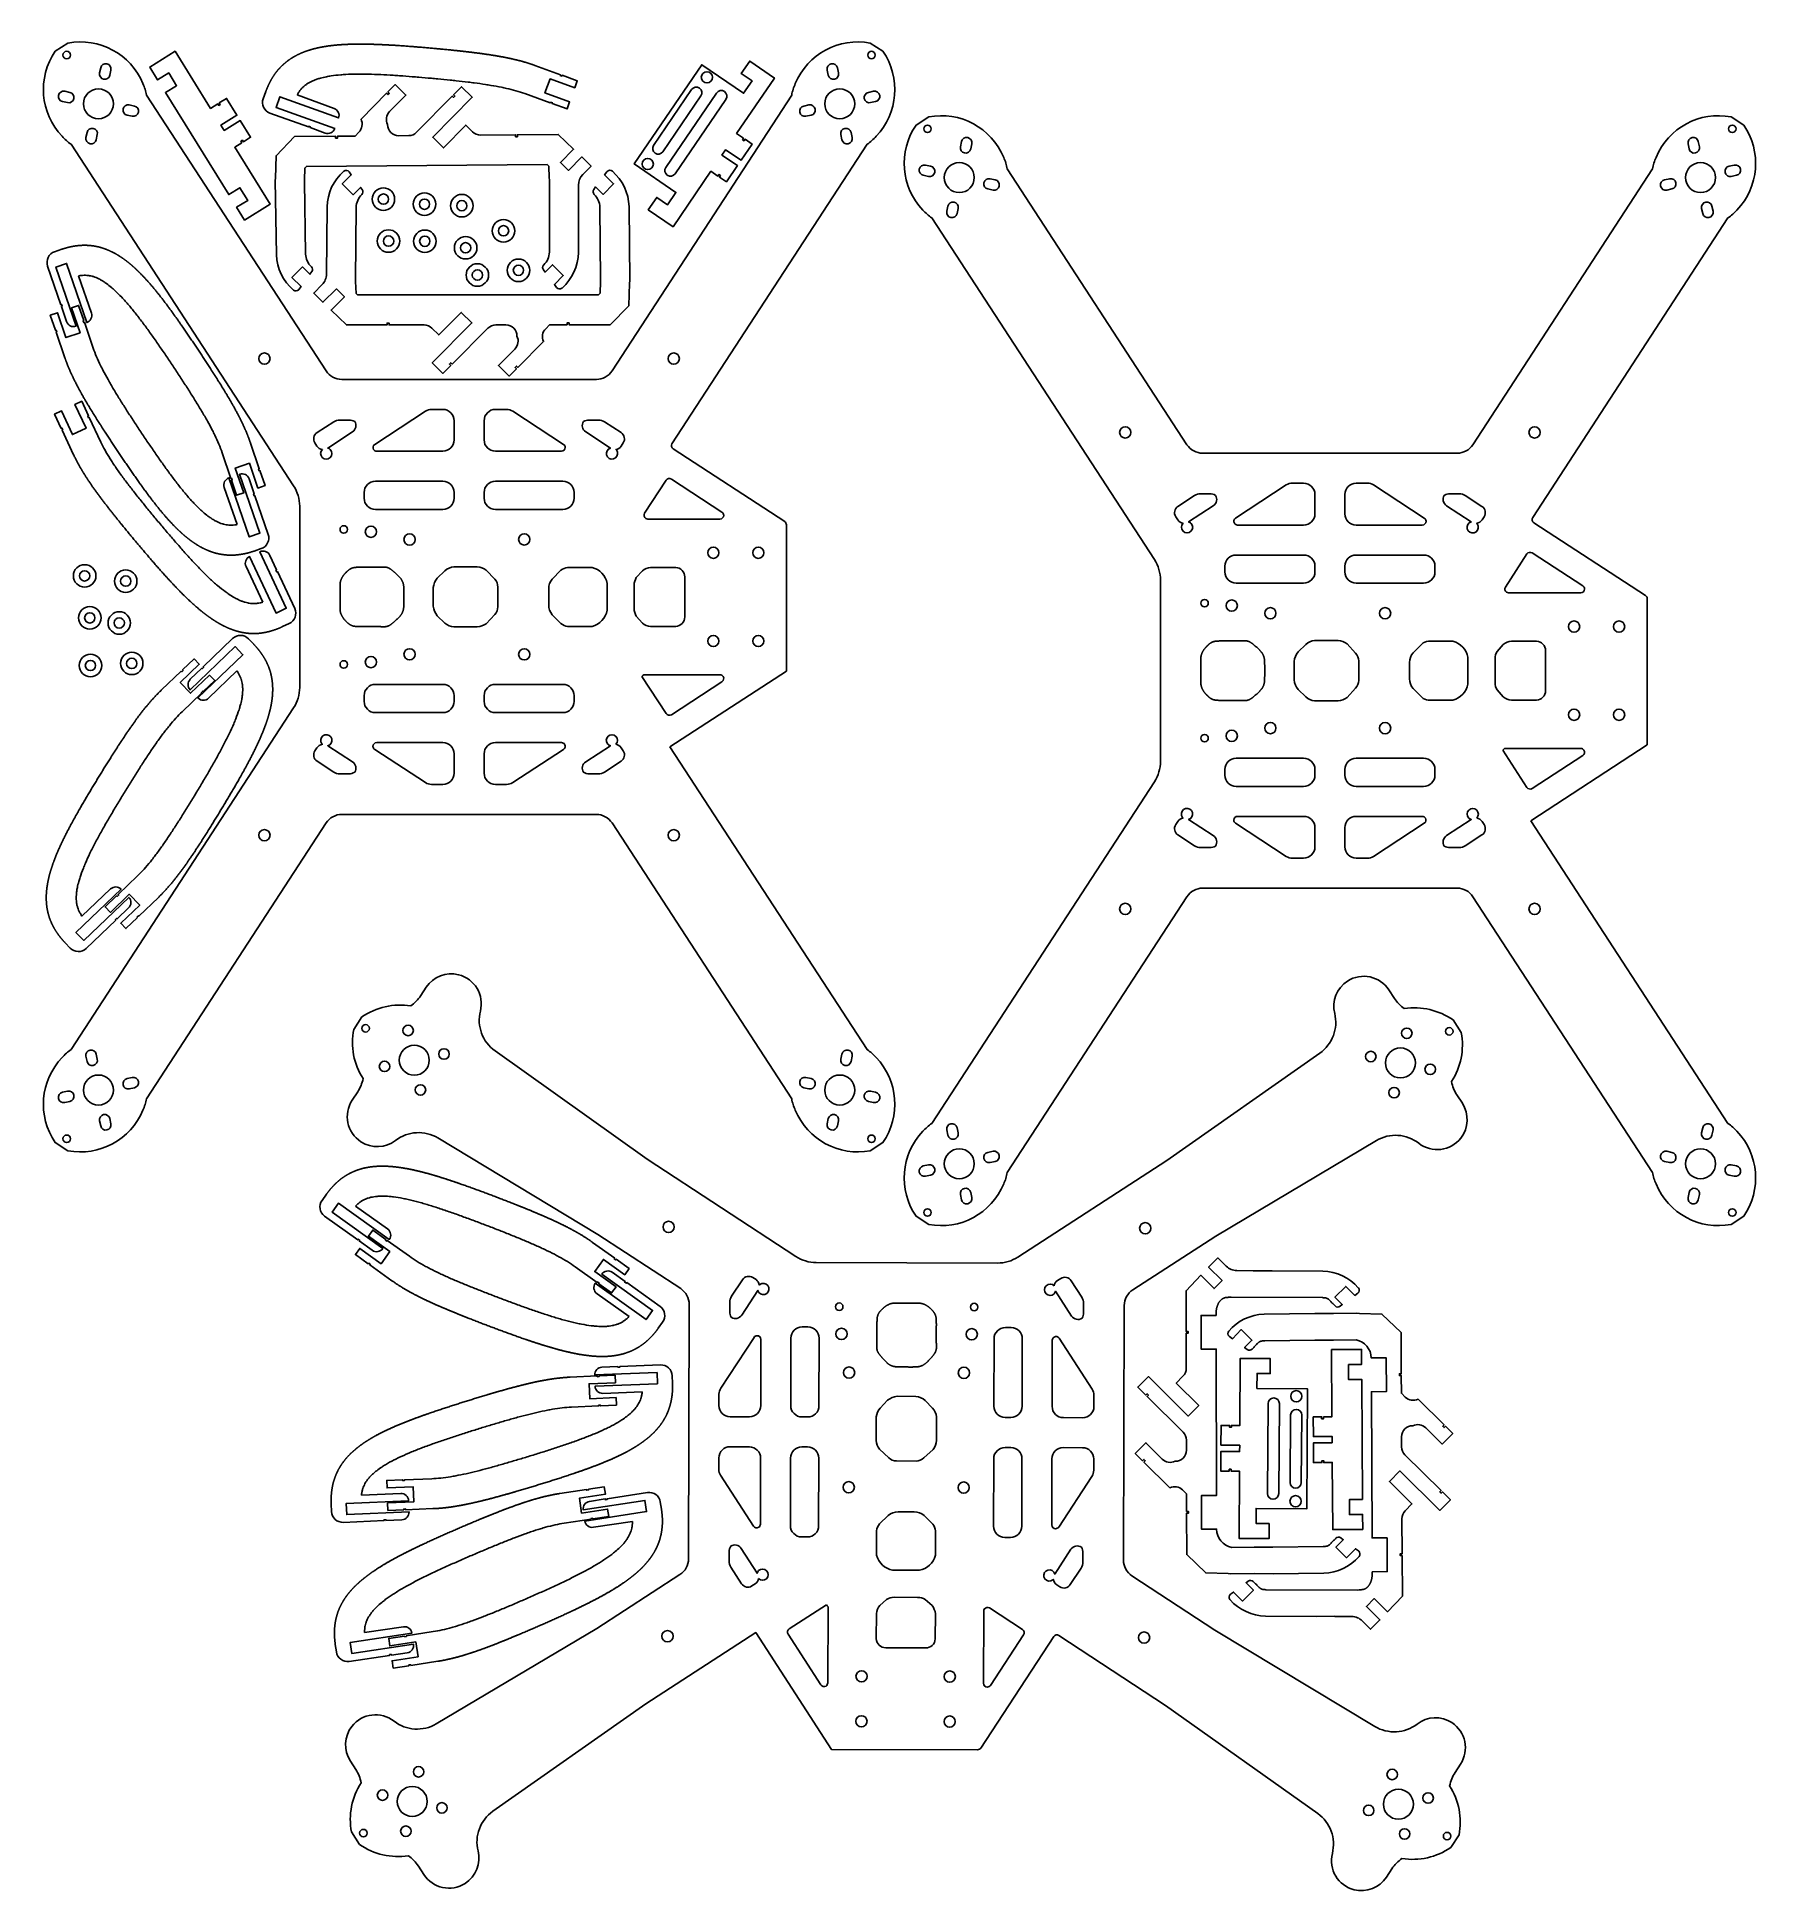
# Model space of a CAD drawing. Header units: millimetres. Extents: x 49 to 509, y -394 to 101.
import ezdxf

# ---------------------------------------------------------------- set-up
doc = ezdxf.new("R2010")
doc.units = ezdxf.units.MM
doc.header["$MEASUREMENT"] = 0
doc.layers.add('Layer 1', color=7, linetype='Continuous', lineweight=0)

msp = doc.modelspace()

# ---------------------------------------------------------------- linework, layer by layer
at = {"layer": 'Layer 1', "color": 240, "lineweight": 25, "true_color": 0xed1c24}
for p, q in [((210.04, -69.21), (216.49, -79.12)), ((230.85, -68.77), (210.55, -68.77)), ((217.88, -79.42), (231.39, -70.61)), ((439.6, -88.88), (446.06, -98.79)), ((460.41, -88.44), (440.11, -88.44)), ((447.44, -99.09), (460.96, -90.28))]:
    msp.add_line(p, q, dxfattribs=at)
at = {"layer": 'Layer 1', "color": 18, "lineweight": 25, "true_color": 0x000000}
for p, q in [((259.22, -316.8), (249.29, -323.22)), ((259.6, -337.61), (259.66, -317.31)), ((249, -324.61), (257.77, -338.15))]:
    msp.add_line(p, q, dxfattribs=at)
at = {"layer": 'Layer 1', "color": 240, "lineweight": 25, "true_color": 0xed1c24}
for points in [[(181.52, 93.73), (181.39, 93.78), (181.25, 93.82), (181.12, 93.87), (180.99, 93.92), (180.85, 93.96), (180.72, 94.01), (180.59, 94.05), (180.45, 94.1), (180.32, 94.14), (180.18, 94.18), (180.05, 94.23), (179.91, 94.27), (179.78, 94.31), (179.64, 94.36), (179.51, 94.4), (179.37, 94.44), (179.24, 94.48), (179.1, 94.52), (178.97, 94.56), (178.83, 94.6), (178.69, 94.64), (178.56, 94.68), (178.42, 94.72), (178.28, 94.76), (178.15, 94.79), (178.01, 94.83), (177.87, 94.87), (177.73, 94.91), (177.59, 94.94), (177.46, 94.98), (177.32, 95.01), (177.18, 95.05), (177.04, 95.08), (176.9, 95.12), (176.76, 95.15), (176.62, 95.19), (176.48, 95.22), (176.34, 95.26), (176.21, 95.29), (176.07, 95.32), (175.92, 95.35), (175.78, 95.39), (175.64, 95.42), (175.5, 95.45), (175.36, 95.48), (175.22, 95.51), (175.08, 95.55), (174.94, 95.58), (174.8, 95.61), (174.65, 95.64), (174.51, 95.67), (174.37, 95.7), (174.23, 95.73), (174.08, 95.75), (173.94, 95.78), (173.8, 95.81), (173.66, 95.84), (173.51, 95.87), (173.37, 95.9), (173.23, 95.92), (173.08, 95.95), (172.94, 95.98), (172.79, 96.01), (172.65, 96.03), (172.5, 96.06), (172.36, 96.09), (172.21, 96.11), (172.07, 96.14), (171.92, 96.16), (171.78, 96.19), (171.63, 96.21), (171.49, 96.24), (171.34, 96.27), (171.19, 96.29), (171.05, 96.31), (170.9, 96.34), (170.75, 96.36), (170.61, 96.39), (170.46, 96.41), (170.31, 96.43), (170.17, 96.46), (170.02, 96.48), (169.87, 96.5), (169.72, 96.53), (169.57, 96.55), (169.43, 96.57), (169.28, 96.6), (169.13, 96.62), (168.98, 96.64), (168.83, 96.66), (168.68, 96.68), (168.53, 96.71), (168.38, 96.73), (168.23, 96.75), (168.08, 96.77), (167.93, 96.79), (167.78, 96.81), (167.63, 96.83), (167.48, 96.85), (167.33, 96.87), (167.18, 96.9), (167.03, 96.92), (166.88, 96.94), (166.73, 96.96), (166.57, 96.98), (166.42, 97), (166.27, 97.02), (166.12, 97.04), (165.97, 97.06), (165.81, 97.07), (165.66, 97.09), (165.51, 97.11), (165.36, 97.13), (165.2, 97.15), (165.05, 97.17), (164.9, 97.19), (164.74, 97.21), (164.59, 97.23), (164.44, 97.25), (164.28, 97.26), (164.13, 97.28), (163.98, 97.3), (163.82, 97.32), (163.67, 97.34), (163.51, 97.35), (163.36, 97.37), (163.2, 97.39), (163.05, 97.41), (162.89, 97.43), (162.74, 97.44), (162.58, 97.46), (162.43, 97.48), (162.27, 97.5), (162.12, 97.51), (161.96, 97.53), (161.8, 97.55), (161.65, 97.57), (161.49, 97.58), (161.34, 97.6), (161.18, 97.62), (161.02, 97.63), (160.87, 97.65), (160.71, 97.67), (160.55, 97.68), (160.39, 97.7), (160.24, 97.72), (160.08, 97.73), (159.92, 97.75), (159.76, 97.77), (159.61, 97.78), (159.45, 97.8), (159.29, 97.81), (158.97, 97.85), (158.66, 97.88), (158.34, 97.91), (158.02, 97.94), (157.7, 97.97), (157.39, 98), (157.07, 98.03), (156.75, 98.06), (156.43, 98.1), (156.11, 98.13), (155.79, 98.16), (155.47, 98.19), (155.15, 98.22), (154.82, 98.24), (154.5, 98.27), (154.18, 98.3), (153.86, 98.33), (153.54, 98.36), (153.21, 98.39), (152.89, 98.42), (152.57, 98.45), (152.24, 98.47), (151.92, 98.5), (151.6, 98.53), (151.27, 98.56), (150.95, 98.58), (150.62, 98.61), (150.3, 98.64), (149.97, 98.66), (149.65, 98.69), (149.32, 98.72), (149, 98.74), (148.67, 98.77), (148.35, 98.79), (148.02, 98.82), (147.69, 98.84), (147.37, 98.86), (147.04, 98.89), (146.72, 98.91), (146.39, 98.93), (146.07, 98.96), (145.74, 98.98), (145.42, 99), (145.09, 99.02), (144.76, 99.05), (144.44, 99.07), (144.11, 99.09), (143.79, 99.11), (143.46, 99.13), (143.14, 99.15), (142.98, 99.15), (142.81, 99.16), (142.65, 99.17), (142.49, 99.18), (142.33, 99.19), (142.16, 99.2), (142, 99.21), (141.84, 99.22), (141.68, 99.23), (141.52, 99.23), (141.35, 99.24), (141.19, 99.25), (141.03, 99.26), (140.87, 99.26), (140.71, 99.27), (140.55, 99.28), (140.38, 99.29), (140.22, 99.29), (140.06, 99.3), (139.9, 99.31), (139.74, 99.31), (139.58, 99.32), (139.42, 99.33), (139.26, 99.33), (139.1, 99.34), (138.94, 99.34), (138.77, 99.35), (138.61, 99.35), (138.45, 99.36), (138.29, 99.36), (138.13, 99.37), (137.97, 99.37), (137.81, 99.38), (137.65, 99.38), (137.49, 99.39), (137.33, 99.39), (137.17, 99.39), (137.02, 99.4), (136.86, 99.4), (136.7, 99.4), (136.54, 99.4), (136.38, 99.41), (136.22, 99.41), (136.06, 99.41), (135.9, 99.41), (135.74, 99.41), (135.59, 99.42), (135.43, 99.42), (135.27, 99.42), (135.11, 99.42), (134.96, 99.42), (134.8, 99.42), (134.64, 99.42), (134.48, 99.42), (134.33, 99.42), (134.17, 99.42), (134.01, 99.41), (133.86, 99.41), (133.7, 99.41), (133.54, 99.41), (133.39, 99.41), (133.23, 99.4), (133.08, 99.4), (132.92, 99.4), (132.77, 99.39), (132.61, 99.39), (132.46, 99.39), (132.3, 99.38), (132.15, 99.38), (131.99, 99.37), (131.84, 99.37), (131.68, 99.36), (131.53, 99.35), (131.38, 99.35), (131.22, 99.34), (131.07, 99.33), (130.92, 99.33), (130.77, 99.32), (130.61, 99.31), (130.46, 99.3), (130.31, 99.29), (130.16, 99.28), (130.01, 99.27), (129.85, 99.26), (129.7, 99.25), (129.55, 99.24), (129.4, 99.23), (129.25, 99.22), (129.1, 99.21), (128.95, 99.19), (128.8, 99.18), (128.65, 99.17), (128.5, 99.15), (128.36, 99.14), (128.21, 99.13), (128.06, 99.11), (127.91, 99.1), (127.84, 99.09), (127.76, 99.08), (127.69, 99.07), (127.62, 99.06), (127.54, 99.06), (127.47, 99.05), (127.4, 99.04), (127.32, 99.03), (127.25, 99.02), (127.18, 99.01), (127.1, 99), (127.03, 98.99), (126.96, 98.98), (126.88, 98.98), (126.81, 98.97), (126.74, 98.96), (126.66, 98.95), (126.59, 98.94), (126.52, 98.93), (126.45, 98.92), (126.37, 98.91), (126.3, 98.9), (126.23, 98.89), (126.16, 98.88), (126.09, 98.87), (126.01, 98.85), (125.94, 98.84), (125.87, 98.83), (125.8, 98.82), (125.73, 98.81), (125.65, 98.8), (125.58, 98.79), (125.51, 98.78), (125.44, 98.76), (125.37, 98.75), (125.3, 98.74), (125.23, 98.73), (125.16, 98.72), (125.08, 98.7), (125.01, 98.69), (124.94, 98.68), (124.87, 98.67), (124.8, 98.65), (124.73, 98.64), (124.66, 98.63), (124.59, 98.61), (124.52, 98.6), (124.45, 98.59), (124.38, 98.57), (124.31, 98.56), (124.24, 98.54), (124.17, 98.53), (124.1, 98.52), (124.03, 98.5), (123.96, 98.49), (123.89, 98.47), (123.82, 98.46), (123.75, 98.44), (123.68, 98.43), (123.61, 98.41), (123.54, 98.4), (123.47, 98.38), (123.41, 98.36), (123.34, 98.35), (123.27, 98.33), (123.2, 98.32), (123.13, 98.3), (123.06, 98.28), (122.99, 98.27), (122.93, 98.25), (122.86, 98.23), (122.79, 98.22), (122.72, 98.2), (122.65, 98.18), (122.59, 98.16), (122.52, 98.15), (122.45, 98.13), (122.38, 98.11), (122.32, 98.09), (122.25, 98.07), (122.18, 98.06), (122.11, 98.04), (122.05, 98.02), (121.98, 98), (121.91, 97.98), (121.85, 97.96), (121.78, 97.94), (121.71, 97.92), (121.65, 97.9), (121.58, 97.88), (121.51, 97.86), (121.45, 97.84), (121.38, 97.82), (121.32, 97.8), (121.25, 97.78), (121.18, 97.76), (121.12, 97.74), (121.05, 97.72), (120.99, 97.69), (120.92, 97.67), (120.86, 97.65), (120.79, 97.63), (120.73, 97.61), (120.66, 97.58), (120.6, 97.56), (120.53, 97.54), (120.47, 97.52), (120.4, 97.49), (120.34, 97.47), (120.28, 97.45), (120.21, 97.42), (120.15, 97.4), (120.08, 97.37), (120.02, 97.35), (119.96, 97.33), (119.89, 97.3), (119.83, 97.28), (119.77, 97.25), (119.7, 97.23), (119.64, 97.2), (119.58, 97.18), (119.51, 97.15), (119.45, 97.12), (119.39, 97.1), (119.33, 97.07), (119.26, 97.05), (119.2, 97.02), (119.14, 96.99), (119.08, 96.97), (119.02, 96.94), (118.95, 96.91), (118.89, 96.88), (118.83, 96.86), (118.77, 96.83), (118.71, 96.8), (118.65, 96.77), (118.59, 96.74), (118.52, 96.71), (118.46, 96.68), (118.4, 96.66), (118.34, 96.63), (118.28, 96.6), (118.22, 96.57), (118.16, 96.54), (118.1, 96.51), (118.04, 96.48), (117.98, 96.44), (117.92, 96.41), (117.86, 96.38), (117.8, 96.35), (117.74, 96.32), (117.68, 96.29), (117.62, 96.26), (117.57, 96.22), (117.51, 96.19), (117.45, 96.16), (117.39, 96.13), (117.33, 96.09), (117.27, 96.06), (117.21, 96.03), (117.16, 95.99), (117.1, 95.96), (117.04, 95.93), (116.98, 95.89), (116.93, 95.86), (116.87, 95.82), (116.81, 95.79), (116.75, 95.75), (116.7, 95.72), (116.64, 95.68), (116.58, 95.64), (116.53, 95.61), (116.47, 95.57), (116.41, 95.54), (116.36, 95.5), (116.3, 95.46), (116.25, 95.42), (116.19, 95.39), (116.13, 95.35), (116.08, 95.31), (116.02, 95.27), (115.97, 95.23), (115.91, 95.2), (115.86, 95.16), (115.8, 95.12), (115.75, 95.08), (115.69, 95.04), (115.64, 95), (115.59, 94.96), (115.53, 94.92), (115.48, 94.88), (115.42, 94.84), (115.37, 94.79), (115.32, 94.75), (115.26, 94.71), (115.21, 94.67), (115.16, 94.63), (115.1, 94.59), (115.05, 94.54), (115, 94.5), (114.95, 94.46), (114.89, 94.41), (114.84, 94.37), (114.79, 94.33), (114.74, 94.28), (114.69, 94.24), (114.63, 94.19), (114.58, 94.15), (114.53, 94.1), (114.48, 94.06), (114.43, 94.01), (114.38, 93.96), (114.33, 93.92), (114.28, 93.87), (114.23, 93.82), (114.18, 93.78), (114.13, 93.73), (114.08, 93.68), (114.03, 93.63), (113.98, 93.59), (113.93, 93.54), (113.88, 93.49), (113.83, 93.44), (113.78, 93.39), (113.73, 93.34), (113.68, 93.29), (113.64, 93.24), (113.59, 93.19), (113.54, 93.14), (113.49, 93.09), (113.44, 93.04), (113.4, 92.99), (113.35, 92.93), (113.3, 92.88), (113.26, 92.83), (113.21, 92.78), (113.16, 92.72), (113.11, 92.67), (113.07, 92.62), (113.02, 92.56), (112.98, 92.51), (112.93, 92.46), (112.88, 92.4), (112.84, 92.35), (112.79, 92.29), (112.75, 92.23), (112.7, 92.18), (112.66, 92.12), (112.61, 92.07), (112.57, 92.01), (112.52, 91.95), (112.48, 91.89), (112.44, 91.84), (112.39, 91.78), (112.35, 91.72), (112.3, 91.66), (112.26, 91.6), (112.22, 91.54), (112.17, 91.48), (112.13, 91.42), (112.09, 91.36), (112.05, 91.3), (112, 91.24), (111.96, 91.18), (111.92, 91.12), (111.88, 91.06), (111.84, 91), (111.8, 90.93), (111.75, 90.87), (111.71, 90.81), (111.67, 90.75), (111.63, 90.68), (111.59, 90.62), (111.55, 90.55), (111.51, 90.49), (111.47, 90.42), (111.43, 90.36), (111.39, 90.29), (111.35, 90.23), (111.31, 90.16), (111.27, 90.09), (111.24, 90.03), (111.2, 89.96), (111.16, 89.89), (111.12, 89.82), (111.08, 89.76), (111.04, 89.69), (111.01, 89.62), (110.97, 89.55), (110.93, 89.48), (110.89, 89.41), (110.86, 89.34), (110.82, 89.27), (110.78, 89.2), (110.75, 89.13), (110.71, 89.05), (110.68, 88.98), (110.64, 88.91), (110.6, 88.84), (110.57, 88.76), (110.53, 88.69), (110.5, 88.62), (110.46, 88.54), (110.43, 88.47), (110.4, 88.39), (110.36, 88.32), (110.33, 88.24), (110.29, 88.17), (110.26, 88.09), (110.23, 88.01), (110.19, 87.94), (110.16, 87.86), (110.13, 87.78), (110.1, 87.7), (110.06, 87.62), (110.03, 87.55), (110, 87.47), (109.97, 87.39), (109.94, 87.31), (109.9, 87.23), (109.87, 87.15), (109.84, 87.06), (109.81, 86.98), (109.78, 86.9), (109.75, 86.82), (109.72, 86.74)], [(178.8, 86.2), (185.61, 83.74), (185.68, 83.93), (186.15, 83.76), (186.08, 83.57), (190.08, 82.12), (190.76, 84), (184.18, 86.38), (185.54, 90.15), (192.12, 87.76), (192.8, 89.65), (188.81, 91.09), (188.74, 90.9), (188.27, 91.07), (188.34, 91.26), (181.52, 93.73)], [(105.65, -6.97), (105.61, -6.84), (105.56, -6.7), (105.51, -6.57), (105.47, -6.44), (105.42, -6.3), (105.37, -6.17), (105.32, -6.04), (105.27, -5.91), (105.22, -5.77), (105.17, -5.64), (105.12, -5.51), (105.07, -5.38), (105.02, -5.25), (104.97, -5.11), (104.92, -4.98), (104.86, -4.85), (104.81, -4.72), (104.76, -4.59), (104.7, -4.46), (104.65, -4.32), (104.6, -4.19), (104.54, -4.06), (104.49, -3.93), (104.43, -3.8), (104.37, -3.67), (104.32, -3.54), (104.26, -3.41), (104.2, -3.28), (104.15, -3.15), (104.09, -3.02), (104.03, -2.89), (103.97, -2.76), (103.91, -2.63), (103.85, -2.5), (103.79, -2.37), (103.73, -2.24), (103.67, -2.11), (103.61, -1.98), (103.55, -1.85), (103.49, -1.72), (103.42, -1.59), (103.36, -1.46), (103.3, -1.33), (103.23, -1.2), (103.17, -1.07), (103.11, -0.94), (103.04, -0.81), (102.98, -0.68), (102.91, -0.55), (102.85, -0.42), (102.78, -0.29), (102.72, -0.16), (102.65, -0.03), (102.59, 0.1), (102.52, 0.23), (102.45, 0.36), (102.38, 0.49), (102.32, 0.62), (102.25, 0.75), (102.18, 0.88), (102.11, 1.01), (102.04, 1.14), (101.97, 1.27), (101.9, 1.4), (101.83, 1.52), (101.76, 1.65), (101.69, 1.78), (101.62, 1.91), (101.55, 2.04), (101.48, 2.17), (101.41, 2.3), (101.34, 2.43), (101.27, 2.56), (101.2, 2.69), (101.12, 2.82), (101.05, 2.95), (100.98, 3.08), (100.9, 3.21), (100.83, 3.34), (100.76, 3.47), (100.68, 3.6), (100.61, 3.73), (100.53, 3.86), (100.46, 3.99), (100.39, 4.12), (100.31, 4.25), (100.23, 4.38), (100.16, 4.51), (100.08, 4.64), (100.01, 4.77), (99.93, 4.9), (99.86, 5.03), (99.78, 5.16), (99.7, 5.29), (99.62, 5.42), (99.55, 5.55), (99.47, 5.68), (99.39, 5.81), (99.31, 5.94), (99.24, 6.07), (99.16, 6.2), (99.08, 6.33), (99, 6.46), (98.92, 6.59), (98.84, 6.73), (98.76, 6.86), (98.68, 6.99), (98.6, 7.12), (98.52, 7.25), (98.44, 7.38), (98.36, 7.51), (98.28, 7.64), (98.2, 7.77), (98.12, 7.9), (98.04, 8.04), (97.96, 8.17), (97.88, 8.3), (97.8, 8.43), (97.72, 8.56), (97.63, 8.69), (97.55, 8.82), (97.47, 8.96), (97.39, 9.09), (97.31, 9.22), (97.22, 9.35), (97.14, 9.48), (97.06, 9.62), (96.98, 9.75), (96.89, 9.88), (96.81, 10.01), (96.73, 10.14), (96.64, 10.28), (96.56, 10.41), (96.47, 10.54), (96.39, 10.67), (96.31, 10.81), (96.22, 10.94), (96.14, 11.07), (96.05, 11.2), (95.97, 11.34), (95.88, 11.47), (95.8, 11.6), (95.71, 11.73), (95.63, 11.87), (95.54, 12), (95.46, 12.13), (95.37, 12.27), (95.29, 12.4), (95.2, 12.53), (95.11, 12.67), (95.03, 12.8), (94.94, 12.93), (94.77, 13.2), (94.6, 13.47), (94.42, 13.73), (94.25, 14), (94.07, 14.27), (93.9, 14.54), (93.72, 14.81), (93.55, 15.07), (93.37, 15.34), (93.2, 15.61), (93.02, 15.88), (92.84, 16.15), (92.66, 16.42), (92.49, 16.69), (92.31, 16.96), (92.13, 17.23), (91.95, 17.5), (91.77, 17.77), (91.59, 18.04), (91.41, 18.31), (91.23, 18.58), (91.05, 18.85), (90.87, 19.12), (90.69, 19.39), (90.51, 19.66), (90.33, 19.93), (90.14, 20.2), (89.96, 20.47), (89.78, 20.74), (89.6, 21.01), (89.41, 21.28), (89.23, 21.55), (89.05, 21.82), (88.86, 22.09), (88.68, 22.36), (88.49, 22.63), (88.31, 22.89), (88.12, 23.16), (87.94, 23.43), (87.75, 23.7), (87.57, 23.97), (87.38, 24.24), (87.19, 24.51), (87.01, 24.77), (86.82, 25.04), (86.63, 25.31), (86.45, 25.57), (86.26, 25.84), (86.07, 26.11), (85.88, 26.37), (85.79, 26.5), (85.69, 26.64), (85.6, 26.77), (85.51, 26.9), (85.41, 27.03), (85.32, 27.17), (85.22, 27.3), (85.13, 27.43), (85.03, 27.56), (84.94, 27.69), (84.84, 27.82), (84.75, 27.96), (84.65, 28.09), (84.56, 28.22), (84.46, 28.35), (84.37, 28.48), (84.27, 28.61), (84.18, 28.74), (84.08, 28.87), (83.98, 29), (83.89, 29.13), (83.79, 29.26), (83.7, 29.39), (83.6, 29.52), (83.51, 29.65), (83.41, 29.78), (83.31, 29.9), (83.22, 30.03), (83.12, 30.16), (83.02, 30.29), (82.93, 30.42), (82.83, 30.55), (82.73, 30.67), (82.64, 30.8), (82.54, 30.93), (82.44, 31.05), (82.35, 31.18), (82.25, 31.31), (82.15, 31.43), (82.06, 31.56), (81.96, 31.69), (81.86, 31.81), (81.76, 31.94), (81.67, 32.06), (81.57, 32.19), (81.47, 32.31), (81.37, 32.43), (81.27, 32.56), (81.18, 32.68), (81.08, 32.81), (80.98, 32.93), (80.88, 33.05), (80.78, 33.17), (80.68, 33.3), (80.59, 33.42), (80.49, 33.54), (80.39, 33.66), (80.29, 33.78), (80.19, 33.9), (80.09, 34.02), (79.99, 34.15), (79.89, 34.26), (79.79, 34.38), (79.69, 34.5), (79.59, 34.62), (79.49, 34.74), (79.39, 34.86), (79.29, 34.98), (79.19, 35.09), (79.09, 35.21), (78.99, 35.33), (78.89, 35.45), (78.79, 35.56), (78.69, 35.68), (78.59, 35.79), (78.48, 35.91), (78.38, 36.02), (78.28, 36.14), (78.18, 36.25), (78.08, 36.36), (77.98, 36.48), (77.87, 36.59), (77.77, 36.7), (77.67, 36.81), (77.57, 36.92), (77.46, 37.03), (77.36, 37.15), (77.26, 37.26), (77.15, 37.36), (77.05, 37.47), (76.95, 37.58), (76.84, 37.69), (76.74, 37.8), (76.64, 37.91), (76.53, 38.01), (76.43, 38.12), (76.32, 38.22), (76.27, 38.28), (76.22, 38.33), (76.17, 38.38), (76.11, 38.44), (76.06, 38.49), (76.01, 38.54), (75.96, 38.59), (75.9, 38.64), (75.85, 38.7), (75.8, 38.75), (75.75, 38.8), (75.69, 38.85), (75.64, 38.9), (75.59, 38.95), (75.53, 39), (75.48, 39.05), (75.43, 39.1), (75.38, 39.16), (75.32, 39.21), (75.27, 39.26), (75.22, 39.31), (75.16, 39.36), (75.11, 39.41), (75.06, 39.46), (75, 39.51), (74.95, 39.56), (74.9, 39.6), (74.84, 39.65), (74.79, 39.7), (74.73, 39.75), (74.68, 39.8), (74.63, 39.85), (74.57, 39.9), (74.52, 39.95), (74.47, 39.99), (74.41, 40.04), (74.36, 40.09), (74.3, 40.14), (74.25, 40.19), (74.2, 40.23), (74.14, 40.28), (74.09, 40.33), (74.03, 40.38), (73.98, 40.42), (73.92, 40.47), (73.87, 40.52), (73.82, 40.56), (73.76, 40.61), (73.71, 40.65), (73.65, 40.7), (73.6, 40.75), (73.54, 40.79), (73.49, 40.84), (73.43, 40.88), (73.38, 40.93), (73.32, 40.97), (73.27, 41.02), (73.21, 41.06), (73.16, 41.11), (73.1, 41.15), (73.05, 41.2), (72.99, 41.24), (72.94, 41.28), (72.88, 41.33), (72.83, 41.37), (72.77, 41.42), (72.71, 41.46), (72.66, 41.5), (72.6, 41.54), (72.55, 41.59), (72.49, 41.63), (72.44, 41.67), (72.38, 41.71), (72.32, 41.76), (72.27, 41.8), (72.21, 41.84), (72.15, 41.88), (72.1, 41.92), (72.04, 41.96), (71.99, 42.01), (71.93, 42.05), (71.87, 42.09), (71.82, 42.13), (71.76, 42.17), (71.7, 42.21), (71.65, 42.25), (71.59, 42.29), (71.53, 42.33), (71.47, 42.37), (71.42, 42.41), (71.36, 42.45), (71.3, 42.48), (71.25, 42.52), (71.19, 42.56), (71.13, 42.6), (71.07, 42.64), (71.02, 42.68), (70.96, 42.71), (70.9, 42.75), (70.84, 42.79), (70.79, 42.83), (70.73, 42.86), (70.67, 42.9), (70.61, 42.94), (70.55, 42.97), (70.5, 43.01), (70.44, 43.05), (70.38, 43.08), (70.32, 43.12), (70.26, 43.15), (70.2, 43.19), (70.15, 43.22), (70.09, 43.26), (70.03, 43.29), (69.97, 43.33), (69.91, 43.36), (69.85, 43.39), (69.79, 43.43), (69.73, 43.46), (69.67, 43.5), (69.61, 43.53), (69.56, 43.56), (69.5, 43.59), (69.44, 43.63), (69.38, 43.66), (69.32, 43.69), (69.26, 43.72), (69.2, 43.76), (69.14, 43.79), (69.08, 43.82), (69.02, 43.85), (68.96, 43.88), (68.9, 43.91), (68.84, 43.94), (68.78, 43.97), (68.72, 44), (68.66, 44.03), (68.6, 44.06), (68.53, 44.09), (68.47, 44.12), (68.41, 44.15), (68.35, 44.18), (68.29, 44.21), (68.23, 44.23), (68.17, 44.26), (68.11, 44.29), (68.05, 44.32), (67.98, 44.34), (67.92, 44.37), (67.86, 44.4), (67.8, 44.43), (67.74, 44.45), (67.68, 44.48), (67.61, 44.5), (67.55, 44.53), (67.49, 44.55), (67.43, 44.58), (67.37, 44.61), (67.3, 44.63), (67.24, 44.65), (67.18, 44.68), (67.12, 44.7), (67.05, 44.73), (66.99, 44.75), (66.93, 44.77), (66.86, 44.8), (66.8, 44.82), (66.74, 44.84), (66.67, 44.86), (66.61, 44.89), (66.55, 44.91), (66.48, 44.93), (66.42, 44.95), (66.36, 44.97), (66.29, 44.99), (66.23, 45.01), (66.16, 45.03), (66.1, 45.05), (66.04, 45.07), (65.97, 45.09), (65.91, 45.11), (65.84, 45.13), (65.78, 45.15), (65.71, 45.17), (65.65, 45.19), (65.58, 45.2), (65.52, 45.22), (65.45, 45.24), (65.39, 45.26), (65.32, 45.27), (65.26, 45.29), (65.19, 45.31), (65.13, 45.32), (65.06, 45.34), (64.99, 45.35), (64.93, 45.37), (64.86, 45.39), (64.8, 45.4), (64.73, 45.41), (64.66, 45.43), (64.6, 45.44), (64.53, 45.46), (64.46, 45.47), (64.4, 45.48), (64.33, 45.5), (64.26, 45.51), (64.2, 45.52), (64.13, 45.53), (64.06, 45.54), (63.99, 45.56), (63.93, 45.57), (63.86, 45.58), (63.79, 45.59), (63.72, 45.6), (63.65, 45.61), (63.59, 45.62), (63.52, 45.63), (63.45, 45.64), (63.38, 45.65), (63.31, 45.65), (63.24, 45.66), (63.18, 45.67), (63.11, 45.68), (63.04, 45.68), (62.97, 45.69), (62.9, 45.7), (62.83, 45.71), (62.76, 45.71), (62.69, 45.72), (62.62, 45.72), (62.55, 45.73), (62.48, 45.73), (62.41, 45.74), (62.34, 45.74), (62.27, 45.75), (62.2, 45.75), (62.13, 45.75), (62.06, 45.76), (61.99, 45.76), (61.92, 45.76), (61.85, 45.76), (61.77, 45.77), (61.7, 45.77), (61.63, 45.77), (61.56, 45.77), (61.49, 45.77), (61.42, 45.77), (61.34, 45.77), (61.27, 45.77), (61.2, 45.77), (61.13, 45.77), (61.06, 45.77), (60.98, 45.76), (60.91, 45.76), (60.84, 45.76), (60.76, 45.76), (60.69, 45.75), (60.62, 45.75), (60.54, 45.75), (60.47, 45.74), (60.4, 45.74), (60.32, 45.73), (60.25, 45.73), (60.18, 45.72), (60.1, 45.72), (60.03, 45.71), (59.95, 45.71), (59.88, 45.7), (59.8, 45.69), (59.73, 45.69), (59.65, 45.68), (59.58, 45.67), (59.5, 45.66), (59.43, 45.65), (59.35, 45.64), (59.28, 45.63), (59.2, 45.62), (59.13, 45.61), (59.05, 45.6), (58.97, 45.59), (58.9, 45.58), (58.82, 45.57), (58.74, 45.56), (58.67, 45.55), (58.59, 45.53), (58.51, 45.52), (58.44, 45.51), (58.36, 45.49), (58.28, 45.48), (58.2, 45.46), (58.12, 45.45), (58.05, 45.43), (57.97, 45.42), (57.89, 45.4), (57.81, 45.39), (57.73, 45.37), (57.65, 45.35), (57.58, 45.34), (57.5, 45.32), (57.42, 45.3), (57.34, 45.28), (57.26, 45.26), (57.18, 45.24), (57.1, 45.22), (57.02, 45.2), (56.94, 45.18), (56.86, 45.16), (56.78, 45.14), (56.7, 45.12), (56.62, 45.1), (56.54, 45.08), (56.46, 45.05), (56.37, 45.03), (56.29, 45.01), (56.21, 44.98), (56.13, 44.96), (56.05, 44.93), (55.97, 44.91), (55.88, 44.88), (55.8, 44.86), (55.72, 44.83), (55.64, 44.8), (55.55, 44.78), (55.47, 44.75), (55.39, 44.72), (55.3, 44.69)], [(63.71, 18.36), (61.36, 25.22), (61.17, 25.15), (61.01, 25.63), (61.2, 25.69), (59.82, 29.71), (57.93, 29.06), (60.2, 22.44), (56.42, 21.14), (54.14, 27.77), (52.25, 27.12), (53.63, 23.1), (53.82, 23.16), (53.98, 22.69), (53.79, 22.62), (56.15, 15.77)], [(56.15, 15.77), (56.19, 15.63), (56.24, 15.5), (56.29, 15.37), (56.33, 15.23), (56.38, 15.1), (56.43, 14.97), (56.48, 14.84), (56.53, 14.7), (56.58, 14.57), (56.63, 14.44), (56.68, 14.31), (56.73, 14.18), (56.78, 14.04), (56.83, 13.91), (56.89, 13.78), (56.94, 13.65), (56.99, 13.52), (57.04, 13.39), (57.1, 13.26), (57.15, 13.12), (57.21, 12.99), (57.26, 12.86), (57.32, 12.73), (57.38, 12.6), (57.43, 12.47), (57.49, 12.34), (57.55, 12.21), (57.6, 12.08), (57.66, 11.95), (57.72, 11.82), (57.78, 11.69), (57.84, 11.56), (57.9, 11.43), (57.96, 11.3), (58.02, 11.17), (58.08, 11.04), (58.14, 10.91), (58.2, 10.78), (58.26, 10.65), (58.32, 10.52), (58.39, 10.39), (58.45, 10.26), (58.51, 10.13), (58.58, 10), (58.64, 9.87), (58.7, 9.74), (58.77, 9.61), (58.83, 9.48), (58.9, 9.35), (58.96, 9.22), (59.03, 9.09), (59.1, 8.96), (59.16, 8.83), (59.23, 8.7), (59.3, 8.57), (59.36, 8.45), (59.43, 8.32), (59.5, 8.19), (59.57, 8.06), (59.64, 7.93), (59.7, 7.8), (59.77, 7.67), (59.84, 7.54), (59.91, 7.41), (59.98, 7.28), (60.05, 7.15), (60.12, 7.02), (60.19, 6.89), (60.27, 6.76), (60.34, 6.63), (60.41, 6.5), (60.48, 6.38), (60.55, 6.25), (60.62, 6.12), (60.7, 5.99), (60.77, 5.86), (60.84, 5.73), (60.92, 5.6), (60.99, 5.47), (61.06, 5.34), (61.14, 5.21), (61.21, 5.08), (61.29, 4.95), (61.36, 4.82), (61.44, 4.69), (61.51, 4.56), (61.59, 4.43), (61.66, 4.3), (61.74, 4.17), (61.82, 4.04), (61.89, 3.91), (61.97, 3.78), (62.05, 3.65), (62.12, 3.52), (62.2, 3.39), (62.28, 3.26), (62.36, 3.13), (62.43, 3), (62.51, 2.87), (62.59, 2.74), (62.67, 2.61), (62.75, 2.48), (62.83, 2.35), (62.91, 2.22), (62.99, 2.09), (63.07, 1.96), (63.15, 1.83), (63.23, 1.7), (63.31, 1.56), (63.39, 1.43), (63.47, 1.3), (63.55, 1.17), (63.63, 1.04), (63.71, 0.91), (63.79, 0.78), (63.87, 0.65), (63.95, 0.52), (64.03, 0.39), (64.12, 0.25), (64.2, 0.12), (64.28, -0.01), (64.36, -0.14), (64.45, -0.27), (64.53, -0.4), (64.61, -0.54), (64.69, -0.67), (64.78, -0.8), (64.86, -0.93), (64.94, -1.06), (65.03, -1.19), (65.11, -1.33), (65.19, -1.46), (65.28, -1.59), (65.36, -1.72), (65.45, -1.86), (65.53, -1.99), (65.62, -2.12), (65.7, -2.25), (65.79, -2.38), (65.87, -2.52), (65.96, -2.65), (66.04, -2.78), (66.13, -2.92), (66.21, -3.05), (66.3, -3.18), (66.38, -3.31), (66.47, -3.45), (66.56, -3.58), (66.64, -3.71), (66.73, -3.85), (66.81, -3.98), (66.9, -4.11), (67.07, -4.38), (67.25, -4.65), (67.42, -4.91), (67.6, -5.18), (67.77, -5.45), (67.95, -5.71), (68.12, -5.98), (68.3, -6.25), (68.48, -6.52), (68.65, -6.79), (68.83, -7.06), (69.01, -7.32), (69.19, -7.59), (69.36, -7.86), (69.54, -8.13), (69.72, -8.4), (69.9, -8.67), (70.08, -8.94), (70.26, -9.21), (70.44, -9.48), (70.62, -9.75), (70.8, -10.02), (70.99, -10.29), (71.17, -10.56), (71.35, -10.83), (71.53, -11.09), (71.72, -11.36), (71.9, -11.63), (72.08, -11.9), (72.26, -12.17), (72.45, -12.44), (72.63, -12.71), (72.82, -12.98), (73, -13.25), (73.19, -13.52), (73.37, -13.79), (73.56, -14.06), (73.74, -14.33), (73.93, -14.6), (74.11, -14.86), (74.3, -15.13), (74.49, -15.4), (74.67, -15.67), (74.86, -15.93), (75.05, -16.2), (75.24, -16.47), (75.42, -16.73), (75.61, -17), (75.8, -17.27), (75.99, -17.53), (76.08, -17.66), (76.18, -17.8), (76.27, -17.93), (76.37, -18.06), (76.46, -18.19), (76.56, -18.32), (76.65, -18.45), (76.75, -18.59), (76.84, -18.72), (76.94, -18.85), (77.03, -18.98), (77.13, -19.11), (77.22, -19.24), (77.32, -19.37), (77.42, -19.5), (77.51, -19.63), (77.61, -19.76), (77.7, -19.89), (77.8, -20.02), (77.89, -20.15), (77.99, -20.28), (78.09, -20.41), (78.18, -20.54), (78.28, -20.67), (78.37, -20.8), (78.47, -20.93), (78.57, -21.06), (78.66, -21.19), (78.76, -21.31), (78.86, -21.44), (78.95, -21.57), (79.05, -21.7), (79.15, -21.82), (79.24, -21.95), (79.34, -22.08), (79.44, -22.2), (79.54, -22.33), (79.63, -22.46), (79.73, -22.58), (79.83, -22.71), (79.93, -22.83), (80.02, -22.96), (80.12, -23.09), (80.22, -23.21), (80.32, -23.33), (80.42, -23.46), (80.51, -23.58), (80.61, -23.71), (80.71, -23.83), (80.81, -23.95), (80.91, -24.08), (81.01, -24.2), (81.11, -24.32), (81.2, -24.44), (81.3, -24.57), (81.4, -24.69), (81.5, -24.81), (81.6, -24.93), (81.7, -25.05), (81.8, -25.17), (81.9, -25.29), (82, -25.41), (82.1, -25.53), (82.2, -25.65), (82.3, -25.77), (82.4, -25.88), (82.5, -26), (82.6, -26.12), (82.7, -26.24), (82.8, -26.35), (82.9, -26.47), (83.01, -26.59), (83.11, -26.7), (83.21, -26.82), (83.31, -26.93), (83.41, -27.05), (83.51, -27.16), (83.61, -27.28), (83.72, -27.39), (83.82, -27.5), (83.92, -27.62), (84.02, -27.73), (84.13, -27.84), (84.23, -27.95), (84.33, -28.06), (84.43, -28.17), (84.54, -28.28), (84.64, -28.39), (84.74, -28.5), (84.85, -28.61), (84.95, -28.72), (85.05, -28.83), (85.16, -28.94), (85.26, -29.04), (85.37, -29.15), (85.47, -29.26), (85.58, -29.36), (85.63, -29.41), (85.68, -29.47), (85.73, -29.52), (85.79, -29.57), (85.84, -29.62), (85.89, -29.68), (85.94, -29.73), (86, -29.78), (86.05, -29.83), (86.1, -29.88), (86.16, -29.93), (86.21, -29.98), (86.26, -30.04), (86.31, -30.09), (86.37, -30.14), (86.42, -30.19), (86.47, -30.24), (86.53, -30.29), (86.58, -30.34), (86.63, -30.39), (86.69, -30.44), (86.74, -30.49), (86.79, -30.54), (86.85, -30.59), (86.9, -30.64), (86.95, -30.69), (87.01, -30.74), (87.06, -30.79), (87.11, -30.84), (87.17, -30.88), (87.22, -30.93), (87.28, -30.98), (87.33, -31.03), (87.38, -31.08), (87.44, -31.13), (87.49, -31.17), (87.55, -31.22), (87.6, -31.27), (87.65, -31.32), (87.71, -31.37), (87.76, -31.41), (87.82, -31.46), (87.87, -31.51), (87.93, -31.55), (87.98, -31.6), (88.03, -31.65), (88.09, -31.69), (88.14, -31.74), (88.2, -31.79), (88.25, -31.83), (88.31, -31.88), (88.36, -31.92), (88.42, -31.97), (88.47, -32.01), (88.53, -32.06), (88.58, -32.1), (88.64, -32.15), (88.69, -32.19), (88.75, -32.24), (88.8, -32.28), (88.86, -32.33), (88.92, -32.37), (88.97, -32.41), (89.03, -32.46), (89.08, -32.5), (89.14, -32.54), (89.19, -32.59), (89.25, -32.63), (89.3, -32.67), (89.36, -32.72), (89.42, -32.76), (89.47, -32.8), (89.53, -32.84), (89.58, -32.88), (89.64, -32.93), (89.7, -32.97), (89.75, -33.01), (89.81, -33.05), (89.87, -33.09), (89.92, -33.13), (89.98, -33.17), (90.04, -33.21), (90.09, -33.25), (90.15, -33.29), (90.21, -33.33), (90.26, -33.37), (90.32, -33.41), (90.38, -33.45), (90.43, -33.49), (90.49, -33.53), (90.55, -33.57), (90.61, -33.61), (90.66, -33.65), (90.72, -33.69), (90.78, -33.72), (90.84, -33.76), (90.89, -33.8), (90.95, -33.84), (91.01, -33.88), (91.07, -33.91), (91.12, -33.95), (91.18, -33.99), (91.24, -34.02), (91.3, -34.06), (91.36, -34.1), (91.42, -34.13), (91.47, -34.17), (91.53, -34.2), (91.59, -34.24), (91.65, -34.28), (91.71, -34.31), (91.77, -34.35), (91.82, -34.38), (91.88, -34.41), (91.94, -34.45), (92, -34.48), (92.06, -34.52), (92.12, -34.55), (92.18, -34.58), (92.24, -34.62), (92.3, -34.65), (92.36, -34.68), (92.42, -34.72), (92.48, -34.75), (92.54, -34.78), (92.6, -34.81), (92.65, -34.84), (92.71, -34.88), (92.77, -34.91), (92.83, -34.94), (92.89, -34.97), (92.95, -35), (93.02, -35.03), (93.08, -35.06), (93.14, -35.09), (93.2, -35.12), (93.26, -35.15), (93.32, -35.18), (93.38, -35.21), (93.44, -35.24), (93.5, -35.27), (93.56, -35.3), (93.62, -35.32), (93.68, -35.35), (93.74, -35.38), (93.81, -35.41), (93.87, -35.44), (93.93, -35.46), (93.99, -35.49), (94.05, -35.52), (94.11, -35.54), (94.18, -35.57), (94.24, -35.59), (94.3, -35.62), (94.36, -35.65), (94.42, -35.67), (94.49, -35.7), (94.55, -35.72), (94.61, -35.75), (94.67, -35.77), (94.74, -35.79), (94.8, -35.82), (94.86, -35.84), (94.92, -35.87), (94.99, -35.89), (95.05, -35.91), (95.11, -35.93), (95.18, -35.96), (95.24, -35.98), (95.3, -36), (95.37, -36.02), (95.43, -36.04), (95.49, -36.06), (95.56, -36.09), (95.62, -36.11), (95.69, -36.13), (95.75, -36.15), (95.82, -36.17), (95.88, -36.19), (95.94, -36.21), (96.01, -36.23), (96.07, -36.24), (96.14, -36.26), (96.2, -36.28), (96.27, -36.3), (96.33, -36.32), (96.4, -36.33), (96.46, -36.35), (96.53, -36.37), (96.59, -36.39), (96.66, -36.4), (96.72, -36.42), (96.79, -36.43), (96.86, -36.45), (96.92, -36.47), (96.99, -36.48), (97.05, -36.5), (97.12, -36.51), (97.19, -36.52), (97.25, -36.54), (97.32, -36.55), (97.39, -36.57), (97.45, -36.58), (97.52, -36.59), (97.59, -36.6), (97.65, -36.62), (97.72, -36.63), (97.79, -36.64), (97.86, -36.65), (97.92, -36.66), (97.99, -36.67), (98.06, -36.69), (98.13, -36.7), (98.19, -36.71), (98.26, -36.72), (98.33, -36.73), (98.4, -36.73), (98.47, -36.74), (98.54, -36.75), (98.6, -36.76), (98.67, -36.77), (98.74, -36.78), (98.81, -36.78), (98.88, -36.79), (98.95, -36.8), (99.02, -36.8), (99.09, -36.81), (99.16, -36.82), (99.23, -36.82), (99.3, -36.83), (99.37, -36.83), (99.44, -36.84), (99.51, -36.84), (99.58, -36.85), (99.65, -36.85), (99.72, -36.85), (99.79, -36.86), (99.86, -36.86), (99.93, -36.86), (100, -36.87), (100.07, -36.87), (100.14, -36.87), (100.21, -36.87), (100.29, -36.87), (100.36, -36.87), (100.43, -36.87), (100.5, -36.87), (100.57, -36.87), (100.64, -36.87), (100.72, -36.87), (100.79, -36.87), (100.86, -36.87), (100.93, -36.87), (101.01, -36.86), (101.08, -36.86), (101.15, -36.86), (101.23, -36.86), (101.3, -36.85), (101.37, -36.85), (101.45, -36.84), (101.52, -36.84), (101.59, -36.83), (101.67, -36.83), (101.74, -36.82), (101.81, -36.82), (101.89, -36.81), (101.96, -36.81), (102.04, -36.8), (102.11, -36.79), (102.19, -36.78), (102.26, -36.78), (102.34, -36.77), (102.41, -36.76), (102.49, -36.75), (102.56, -36.74), (102.64, -36.73), (102.72, -36.72), (102.79, -36.71), (102.87, -36.7), (102.94, -36.69), (103.02, -36.68), (103.1, -36.67), (103.17, -36.65), (103.25, -36.64), (103.33, -36.63), (103.4, -36.62), (103.48, -36.6), (103.56, -36.59), (103.64, -36.57), (103.71, -36.56), (103.79, -36.54), (103.87, -36.53), (103.95, -36.51), (104.03, -36.5), (104.1, -36.48), (104.18, -36.46), (104.26, -36.45), (104.34, -36.43), (104.42, -36.41), (104.5, -36.39), (104.58, -36.37), (104.66, -36.36), (104.74, -36.34), (104.82, -36.32), (104.9, -36.3), (104.98, -36.28), (105.06, -36.26), (105.14, -36.23), (105.22, -36.21), (105.3, -36.19), (105.38, -36.17), (105.46, -36.14), (105.54, -36.12), (105.62, -36.1), (105.7, -36.07), (105.78, -36.05), (105.87, -36.02), (105.95, -36), (106.03, -35.97), (106.11, -35.95), (106.2, -35.92), (106.28, -35.89), (106.36, -35.87), (106.44, -35.84), (106.53, -35.81), (106.61, -35.78)], [(65.73, -6.7), (62.65, -0.14), (62.47, -0.22), (62.26, 0.23), (62.44, 0.31), (60.64, 4.16), (58.83, 3.32), (61.8, -3.02), (58.17, -4.72), (55.21, 1.62), (53.39, 0.77), (55.2, -3.08), (55.38, -2.99), (55.59, -3.45), (55.41, -3.53), (58.48, -10.1)], [(98.08, -9.55), (100.42, -16.41), (100.6, -16.35), (100.77, -16.82), (100.58, -16.88), (101.95, -20.91), (103.84, -20.26), (101.58, -13.64), (105.37, -12.35), (107.63, -18.97), (109.52, -18.33), (108.15, -14.3), (107.96, -14.37), (107.8, -13.9), (107.99, -13.83), (105.65, -6.97)], [(58.48, -10.1), (58.54, -10.22), (58.6, -10.35), (58.66, -10.48), (58.73, -10.61), (58.79, -10.73), (58.85, -10.86), (58.91, -10.99), (58.98, -11.11), (59.04, -11.24), (59.1, -11.36), (59.17, -11.49), (59.23, -11.62), (59.3, -11.74), (59.36, -11.87), (59.43, -11.99), (59.5, -12.12), (59.56, -12.24), (59.63, -12.37), (59.7, -12.49), (59.77, -12.62), (59.83, -12.74), (59.9, -12.86), (59.97, -12.99), (60.04, -13.11), (60.11, -13.24), (60.18, -13.36), (60.25, -13.48), (60.33, -13.61), (60.4, -13.73), (60.47, -13.85), (60.54, -13.98), (60.61, -14.1), (60.69, -14.22), (60.76, -14.35), (60.83, -14.47), (60.91, -14.59), (60.98, -14.71), (61.06, -14.84), (61.13, -14.96), (61.21, -15.08), (61.29, -15.2), (61.36, -15.33), (61.44, -15.45), (61.52, -15.57), (61.59, -15.69), (61.67, -15.81), (61.75, -15.94), (61.83, -16.06), (61.91, -16.18), (61.98, -16.3), (62.06, -16.42), (62.14, -16.54), (62.22, -16.67), (62.3, -16.79), (62.38, -16.91), (62.46, -17.03), (62.55, -17.15), (62.63, -17.27), (62.71, -17.39), (62.79, -17.52), (62.87, -17.64), (62.96, -17.76), (63.04, -17.88), (63.12, -18), (63.2, -18.12), (63.29, -18.24), (63.37, -18.36), (63.46, -18.49), (63.54, -18.61), (63.63, -18.73), (63.71, -18.85), (63.8, -18.97), (63.88, -19.09), (63.97, -19.21), (64.05, -19.33), (64.14, -19.45), (64.23, -19.57), (64.31, -19.7), (64.4, -19.82), (64.49, -19.94), (64.58, -20.06), (64.66, -20.18), (64.75, -20.3), (64.84, -20.42), (64.93, -20.54), (65.02, -20.66), (65.11, -20.78), (65.2, -20.9), (65.29, -21.03), (65.38, -21.15), (65.47, -21.27), (65.56, -21.39), (65.65, -21.51), (65.74, -21.63), (65.83, -21.75), (65.92, -21.87), (66.01, -21.99), (66.1, -22.12), (66.19, -22.24), (66.28, -22.36), (66.38, -22.48), (66.47, -22.6), (66.56, -22.72), (66.65, -22.84), (66.75, -22.96), (66.84, -23.09), (66.93, -23.21), (67.03, -23.33), (67.12, -23.45), (67.21, -23.57), (67.31, -23.69), (67.4, -23.81), (67.5, -23.94), (67.59, -24.06), (67.69, -24.18), (67.78, -24.3), (67.88, -24.42), (67.97, -24.54), (68.07, -24.67), (68.16, -24.79), (68.26, -24.91), (68.35, -25.03), (68.45, -25.15), (68.55, -25.28), (68.64, -25.4), (68.74, -25.52), (68.84, -25.64), (68.93, -25.76), (69.03, -25.89), (69.13, -26.01), (69.23, -26.13), (69.32, -26.25), (69.42, -26.38), (69.52, -26.5), (69.62, -26.62), (69.71, -26.74), (69.81, -26.87), (69.91, -26.99), (70.01, -27.11), (70.11, -27.23), (70.21, -27.36), (70.31, -27.48), (70.41, -27.6), (70.5, -27.72), (70.6, -27.85), (70.7, -27.97), (70.8, -28.09), (70.9, -28.22), (71, -28.34), (71.1, -28.46), (71.2, -28.59), (71.3, -28.71), (71.5, -28.96), (71.71, -29.2), (71.91, -29.45), (72.11, -29.7), (72.31, -29.94), (72.52, -30.19), (72.72, -30.44), (72.92, -30.68), (73.13, -30.93), (73.33, -31.18), (73.54, -31.43), (73.74, -31.68), (73.95, -31.92), (74.15, -32.17), (74.36, -32.42), (74.57, -32.67), (74.78, -32.92), (74.98, -33.17), (75.19, -33.41), (75.4, -33.66), (75.61, -33.91), (75.82, -34.16), (76.03, -34.41), (76.24, -34.66), (76.45, -34.91), (76.66, -35.16), (76.87, -35.4), (77.08, -35.65), (77.29, -35.9), (77.5, -36.15), (77.71, -36.4), (77.92, -36.65), (78.14, -36.89), (78.35, -37.14), (78.56, -37.39), (78.77, -37.64), (78.99, -37.88), (79.2, -38.13), (79.41, -38.38), (79.63, -38.63), (79.84, -38.87), (80.06, -39.12), (80.27, -39.36), (80.48, -39.61), (80.7, -39.86), (80.91, -40.1), (81.13, -40.34), (81.35, -40.59), (81.56, -40.83), (81.78, -41.08), (81.89, -41.2), (81.99, -41.32), (82.1, -41.44), (82.21, -41.56), (82.32, -41.68), (82.43, -41.8), (82.54, -41.92), (82.64, -42.04), (82.75, -42.17), (82.86, -42.29), (82.97, -42.41), (83.08, -42.53), (83.19, -42.65), (83.3, -42.77), (83.41, -42.89), (83.52, -43), (83.62, -43.12), (83.73, -43.24), (83.84, -43.36), (83.95, -43.48), (84.06, -43.6), (84.17, -43.72), (84.28, -43.84), (84.39, -43.95), (84.5, -44.07), (84.61, -44.19), (84.72, -44.31), (84.83, -44.42), (84.94, -44.54), (85.05, -44.66), (85.16, -44.77), (85.27, -44.89), (85.38, -45.01), (85.49, -45.12), (85.6, -45.24), (85.71, -45.35), (85.82, -45.47), (85.93, -45.59), (86.04, -45.7), (86.15, -45.81), (86.26, -45.93), (86.37, -46.04), (86.48, -46.16), (86.59, -46.27), (86.7, -46.38), (86.81, -46.5), (86.92, -46.61), (87.04, -46.72), (87.15, -46.83), (87.26, -46.95), (87.37, -47.06), (87.48, -47.17), (87.59, -47.28), (87.7, -47.39), (87.81, -47.5), (87.93, -47.61), (88.04, -47.72), (88.15, -47.83), (88.26, -47.94), (88.37, -48.05), (88.49, -48.16), (88.6, -48.27), (88.71, -48.37), (88.82, -48.48), (88.93, -48.59), (89.05, -48.7), (89.16, -48.8), (89.27, -48.91), (89.38, -49.01), (89.5, -49.12), (89.61, -49.23), (89.72, -49.33), (89.84, -49.43), (89.95, -49.54), (90.06, -49.64), (90.17, -49.75), (90.29, -49.85), (90.4, -49.95), (90.52, -50.05), (90.63, -50.15), (90.74, -50.25), (90.86, -50.36), (90.97, -50.46), (91.08, -50.56), (91.2, -50.66), (91.31, -50.75), (91.43, -50.85), (91.54, -50.95), (91.66, -51.05), (91.77, -51.15), (91.89, -51.24), (92, -51.34), (92.12, -51.43), (92.23, -51.53), (92.35, -51.62), (92.46, -51.72), (92.58, -51.81), (92.63, -51.86), (92.69, -51.91), (92.75, -51.95), (92.81, -52), (92.87, -52.04), (92.92, -52.09), (92.98, -52.14), (93.04, -52.18), (93.1, -52.23), (93.16, -52.27), (93.21, -52.32), (93.27, -52.36), (93.33, -52.41), (93.39, -52.46), (93.45, -52.5), (93.5, -52.54), (93.56, -52.59), (93.62, -52.63), (93.68, -52.68), (93.74, -52.72), (93.8, -52.77), (93.85, -52.81), (93.91, -52.85), (93.97, -52.9), (94.03, -52.94), (94.09, -52.98), (94.15, -53.03), (94.2, -53.07), (94.26, -53.11), (94.32, -53.16), (94.38, -53.2), (94.44, -53.24), (94.5, -53.28), (94.56, -53.33), (94.62, -53.37), (94.67, -53.41), (94.73, -53.45), (94.79, -53.49), (94.85, -53.54), (94.91, -53.58), (94.97, -53.62), (95.03, -53.66), (95.09, -53.7), (95.15, -53.74), (95.21, -53.78), (95.27, -53.82), (95.32, -53.86), (95.38, -53.9), (95.44, -53.94), (95.5, -53.98), (95.56, -54.02), (95.62, -54.06), (95.68, -54.1), (95.74, -54.14), (95.8, -54.18), (95.86, -54.22), (95.92, -54.26), (95.98, -54.29), (96.04, -54.33), (96.1, -54.37), (96.16, -54.41), (96.22, -54.45), (96.28, -54.48), (96.34, -54.52), (96.4, -54.56), (96.46, -54.6), (96.52, -54.63), (96.58, -54.67), (96.64, -54.71), (96.7, -54.74), (96.76, -54.78), (96.82, -54.81), (96.88, -54.85), (96.94, -54.89), (97, -54.92), (97.06, -54.96), (97.12, -54.99), (97.18, -55.03), (97.24, -55.06), (97.3, -55.1), (97.36, -55.13), (97.42, -55.17), (97.48, -55.2), (97.54, -55.23), (97.6, -55.27), (97.67, -55.3), (97.73, -55.33), (97.79, -55.37), (97.85, -55.4), (97.91, -55.43), (97.97, -55.47), (98.03, -55.5), (98.09, -55.53), (98.15, -55.56), (98.22, -55.59), (98.28, -55.63), (98.34, -55.66), (98.4, -55.69), (98.46, -55.72), (98.52, -55.75), (98.58, -55.78), (98.65, -55.81), (98.71, -55.84), (98.77, -55.87), (98.83, -55.9), (98.89, -55.93), (98.95, -55.96), (99.02, -55.99), (99.08, -56.02), (99.14, -56.05), (99.2, -56.08), (99.26, -56.1), (99.33, -56.13), (99.39, -56.16), (99.45, -56.19), (99.51, -56.22), (99.57, -56.24), (99.64, -56.27), (99.7, -56.3), (99.76, -56.32), (99.82, -56.35), (99.89, -56.38), (99.95, -56.4), (100.01, -56.43), (100.08, -56.46), (100.14, -56.48), (100.2, -56.51), (100.26, -56.53), (100.33, -56.56), (100.39, -56.58), (100.45, -56.6), (100.52, -56.63), (100.58, -56.65), (100.64, -56.68), (100.71, -56.7), (100.77, -56.72), (100.83, -56.75), (100.9, -56.77), (100.96, -56.79), (101.02, -56.81), (101.09, -56.84), (101.15, -56.86), (101.21, -56.88), (101.28, -56.9), (101.34, -56.92), (101.41, -56.94), (101.47, -56.96), (101.53, -56.98), (101.6, -57), (101.66, -57.02), (101.73, -57.04), (101.79, -57.06), (101.86, -57.08), (101.92, -57.1), (101.98, -57.12), (102.05, -57.14), (102.11, -57.16), (102.18, -57.18), (102.24, -57.19), (102.31, -57.21), (102.37, -57.23), (102.44, -57.24), (102.5, -57.26), (102.57, -57.28), (102.63, -57.29), (102.7, -57.31), (102.76, -57.33), (102.83, -57.34), (102.89, -57.36), (102.96, -57.37), (103.02, -57.39), (103.09, -57.4), (103.16, -57.42), (103.22, -57.43), (103.29, -57.44), (103.35, -57.46), (103.42, -57.47), (103.48, -57.48), (103.55, -57.5), (103.62, -57.51), (103.68, -57.52), (103.75, -57.53), (103.82, -57.54), (103.88, -57.55), (103.95, -57.57), (104.01, -57.58), (104.08, -57.59), (104.15, -57.6), (104.21, -57.61), (104.28, -57.62), (104.35, -57.63), (104.42, -57.64), (104.48, -57.64), (104.55, -57.65), (104.62, -57.66), (104.68, -57.67), (104.75, -57.68), (104.82, -57.68), (104.89, -57.69), (104.95, -57.7), (105.02, -57.7), (105.09, -57.71), (105.16, -57.72), (105.22, -57.72), (105.29, -57.73), (105.36, -57.73), (105.43, -57.74), (105.5, -57.74), (105.57, -57.75), (105.63, -57.75), (105.7, -57.75), (105.77, -57.76), (105.84, -57.76), (105.91, -57.76), (105.98, -57.77), (106.04, -57.77), (106.11, -57.77), (106.18, -57.77), (106.25, -57.77), (106.32, -57.77), (106.39, -57.77), (106.46, -57.78), (106.53, -57.78), (106.6, -57.78), (106.67, -57.77), (106.74, -57.77), (106.81, -57.77), (106.88, -57.77), (106.95, -57.77), (107.02, -57.77), (107.09, -57.76), (107.16, -57.76), (107.23, -57.76), (107.3, -57.76), (107.37, -57.75), (107.44, -57.75), (107.51, -57.74), (107.58, -57.74), (107.65, -57.73), (107.72, -57.73), (107.79, -57.72), (107.86, -57.72), (107.93, -57.71), (108, -57.7), (108.08, -57.7), (108.15, -57.69), (108.22, -57.68), (108.29, -57.67), (108.36, -57.67), (108.43, -57.66), (108.51, -57.65), (108.58, -57.64), (108.65, -57.63), (108.72, -57.62), (108.79, -57.61), (108.87, -57.6), (108.94, -57.59), (109.01, -57.58), (109.08, -57.56), (109.16, -57.55), (109.23, -57.54), (109.3, -57.53), (109.37, -57.51), (109.45, -57.5), (109.52, -57.49), (109.59, -57.47), (109.67, -57.46), (109.74, -57.44), (109.81, -57.43), (109.89, -57.41), (109.96, -57.4), (110.03, -57.38), (110.11, -57.36), (110.18, -57.35), (110.26, -57.33), (110.33, -57.31), (110.4, -57.29), (110.48, -57.28), (110.55, -57.26), (110.63, -57.24), (110.7, -57.22), (110.78, -57.2), (110.85, -57.18), (110.93, -57.16), (111, -57.14), (111.08, -57.12), (111.15, -57.09), (111.23, -57.07), (111.3, -57.05), (111.38, -57.03), (111.46, -57), (111.53, -56.98), (111.61, -56.96), (111.68, -56.93), (111.76, -56.91), (111.84, -56.88), (111.91, -56.86), (111.99, -56.83), (112.07, -56.8), (112.14, -56.78), (112.22, -56.75), (112.3, -56.72), (112.37, -56.7), (112.45, -56.67), (112.53, -56.64), (112.6, -56.61), (112.68, -56.58), (112.76, -56.55), (112.84, -56.52), (112.92, -56.49), (112.99, -56.46), (113.07, -56.43), (113.15, -56.4), (113.23, -56.36), (113.31, -56.33), (113.38, -56.3), (113.46, -56.26), (113.54, -56.23), (113.62, -56.2), (113.7, -56.16), (113.78, -56.13), (113.86, -56.09), (113.94, -56.06), (114.02, -56.02), (114.1, -55.98), (114.18, -55.94)], [(129.52, -48.01), (129.52, -47.92), (129.52, -47.83), (129.52, -47.75), (129.52, -47.67), (129.52, -47.6), (129.52, -47.52), (129.52, -47.45), (129.52, -47.38), (129.52, -47.31), (129.52, -47.24), (129.52, -47.18), (129.52, -47.11), (129.52, -47.05), (129.52, -46.99), (129.52, -46.93), (129.52, -46.88), (129.52, -46.82), (129.52, -46.77), (129.52, -46.71), (129.52, -46.66), (129.52, -46.61), (129.52, -46.57), (129.52, -46.47), (129.52, -46.38), (129.52, -46.3), (129.52, -46.22), (129.52, -46.14), (129.52, -46.06), (129.52, -45.99), (129.52, -45.92), (129.52, -45.85), (129.52, -45.71), (129.52, -45.58), (129.52, -45.32), (129.53, -45.06), (129.53, -44.93), (129.53, -44.81), (129.54, -44.75), (129.54, -44.69), (129.54, -44.63), (129.54, -44.57), (129.55, -44.51), (129.55, -44.46), (129.56, -44.41), (129.56, -44.36), (129.57, -44.31), (129.57, -44.26), (129.58, -44.21), (129.58, -44.17), (129.59, -44.13), (129.6, -44.09), (129.61, -44.05), (129.61, -44.01), (129.63, -43.93), (129.65, -43.86), (129.67, -43.79), (129.69, -43.72), (129.72, -43.65), (129.74, -43.57), (129.77, -43.5), (129.8, -43.43), (129.83, -43.35), (129.86, -43.27), (129.9, -43.19), (129.94, -43.1), (129.99, -43.02), (130.03, -42.93), (130.09, -42.83), (130.14, -42.74), (130.19, -42.65), (130.25, -42.56), (130.31, -42.47), (130.36, -42.38), (130.42, -42.3), (130.47, -42.22), (130.53, -42.15), (130.58, -42.08), (130.64, -42.01), (130.7, -41.94), (130.76, -41.87), (130.82, -41.81), (130.88, -41.74), (130.95, -41.67), (131.01, -41.6), (131.09, -41.52), (131.23, -41.38), (131.31, -41.3), (131.38, -41.23), (131.45, -41.16), (131.52, -41.1), (131.59, -41.04), (131.66, -40.98), (131.72, -40.93), (131.78, -40.88), (131.85, -40.83), (131.91, -40.78), (131.96, -40.74), (132.02, -40.7), (132.08, -40.66), (132.14, -40.62), (132.2, -40.59), (132.26, -40.55), (132.31, -40.52), (132.37, -40.49), (132.43, -40.46), (132.49, -40.43), (132.55, -40.4), (132.6, -40.38), (132.66, -40.35), (132.72, -40.33), (132.77, -40.31), (132.83, -40.29), (132.89, -40.28), (132.95, -40.26), (133.01, -40.24), (133.07, -40.23), (133.13, -40.22), (133.2, -40.2), (133.33, -40.18), (133.46, -40.16), (133.52, -40.15), (133.59, -40.14), (133.66, -40.13), (133.73, -40.12), (133.81, -40.12), (133.85, -40.11), (133.89, -40.11), (133.93, -40.11), (133.97, -40.11), (134.02, -40.1), (134.07, -40.1), (134.12, -40.1), (134.17, -40.1), (134.23, -40.1), (134.29, -40.1), (134.35, -40.09), (134.41, -40.09), (134.48, -40.09), (134.55, -40.09), (134.62, -40.09), (134.69, -40.09), (134.77, -40.09), (134.84, -40.09), (135, -40.09), (135.16, -40.09), (135.32, -40.09), (135.48, -40.09), (135.64, -40.09), (135.79, -40.09), (135.87, -40.09), (135.94, -40.09), (136.01, -40.09), (136.08, -40.09), (136.15, -40.09), (136.22, -40.09), (136.29, -40.09), (136.35, -40.09), (136.48, -40.09), (136.61, -40.09), (136.73, -40.09), (136.85, -40.09), (137.08, -40.09), (137.31, -40.09), (137.55, -40.09), (137.66, -40.09), (137.78, -40.09), (137.91, -40.09), (138.03, -40.09), (138.15, -40.09), (138.28, -40.09), (138.54, -40.09), (138.8, -40.09), (139.32, -40.08), (139.58, -40.08), (139.84, -40.08), (139.97, -40.08), (140.1, -40.07), (140.23, -40.07), (140.35, -40.07), (140.47, -40.07), (140.53, -40.06), (140.59, -40.06), (140.64, -40.06), (140.7, -40.06), (140.75, -40.06), (140.8, -40.06), (140.85, -40.06), (140.9, -40.05), (140.95, -40.05), (140.99, -40.05), (141.03, -40.05), (141.07, -40.05), (141.11, -40.05), (141.15, -40.05), (141.18, -40.05), (141.21, -40.05), (141.24, -40.05), (141.27, -40.05), (141.3, -40.05), (141.33, -40.05), (141.38, -40.05), (141.42, -40.05), (141.47, -40.06), (141.55, -40.06), (141.63, -40.06), (141.67, -40.07), (141.72, -40.07), (141.76, -40.08), (141.81, -40.08), (141.85, -40.09), (141.9, -40.1), (141.95, -40.11), (142.01, -40.13), (142.06, -40.14), (142.11, -40.16), (142.22, -40.19), (142.33, -40.23), (142.39, -40.26), (142.44, -40.28), (142.5, -40.3), (142.55, -40.33), (142.61, -40.36), (142.66, -40.39), (142.72, -40.42), (142.78, -40.46), (142.85, -40.5), (142.91, -40.54), (142.98, -40.58), (143.05, -40.63), (143.12, -40.68), (143.2, -40.74), (143.28, -40.8), (143.36, -40.86), (143.44, -40.93), (143.52, -41), (143.61, -41.07), (143.69, -41.14), (143.78, -41.22), (143.87, -41.29), (143.96, -41.37), (144.05, -41.45), (144.24, -41.62), (144.42, -41.78), (144.6, -41.95), (144.78, -42.12), (144.96, -42.29), (145.05, -42.37), (145.13, -42.46), (145.21, -42.54), (145.29, -42.63), (145.37, -42.71), (145.45, -42.8), (145.52, -42.88), (145.59, -42.96), (145.66, -43.04), (145.72, -43.12), (145.79, -43.2), (145.84, -43.28), (145.9, -43.36), (145.95, -43.44), (146, -43.52), (146.05, -43.61), (146.1, -43.7), (146.14, -43.79), (146.18, -43.89), (146.22, -43.98), (146.26, -44.08), (146.29, -44.19), (146.33, -44.29), (146.36, -44.4), (146.39, -44.51), (146.4, -44.56), (146.41, -44.62), (146.43, -44.68), (146.44, -44.74), (146.45, -44.8), (146.46, -44.86), (146.47, -44.93), (146.48, -44.99), (146.49, -45.07), (146.5, -45.14), (146.51, -45.22), (146.51, -45.26), (146.52, -45.3), (146.52, -45.34), (146.52, -45.39), (146.53, -45.43), (146.53, -45.48), (146.53, -45.53), (146.54, -45.58), (146.54, -45.64), (146.54, -45.7), (146.54, -45.76), (146.54, -45.82), (146.55, -45.89), (146.55, -45.96), (146.55, -46.04), (146.55, -46.08), (146.55, -46.12), (146.55, -46.16), (146.55, -46.21), (146.55, -46.25), (146.55, -46.3), (146.55, -46.35), (146.55, -46.4), (146.55, -46.45), (146.55, -46.5), (146.55, -46.56), (146.55, -46.61), (146.55, -46.67), (146.55, -46.73), (146.55, -46.79), (146.55, -46.86), (146.55, -46.92), (146.55, -46.99), (146.55, -47.06), (146.55, -47.14), (146.55, -47.21), (146.55, -47.29), (146.55, -47.37), (146.55, -47.45), (146.55, -47.54), (146.55, -47.63), (146.55, -47.72), (146.55, -47.81), (146.55, -47.91), (146.55, -48.01)], [(146.55, -48.01), (146.55, -48.11), (146.55, -48.2), (146.55, -48.3), (146.55, -48.39), (146.55, -48.47), (146.55, -48.56), (146.55, -48.64), (146.55, -48.72), (146.55, -48.8), (146.55, -48.88), (146.55, -48.95), (146.55, -49.02), (146.55, -49.09), (146.55, -49.15), (146.55, -49.22), (146.55, -49.28), (146.55, -49.34), (146.55, -49.4), (146.55, -49.46), (146.55, -49.51), (146.55, -49.56), (146.55, -49.62), (146.55, -49.67), (146.55, -49.71), (146.55, -49.76), (146.55, -49.81), (146.55, -49.85), (146.55, -49.89), (146.55, -49.93), (146.55, -49.97), (146.55, -50.05), (146.55, -50.12), (146.54, -50.19), (146.54, -50.25), (146.54, -50.32), (146.54, -50.37), (146.54, -50.43), (146.53, -50.48), (146.53, -50.53), (146.53, -50.58), (146.52, -50.63), (146.52, -50.67), (146.52, -50.71), (146.51, -50.75), (146.51, -50.8), (146.5, -50.87), (146.49, -50.95), (146.48, -51.02), (146.47, -51.09), (146.46, -51.15), (146.45, -51.21), (146.44, -51.28), (146.43, -51.34), (146.41, -51.39), (146.4, -51.45), (146.39, -51.51), (146.36, -51.62), (146.33, -51.72), (146.29, -51.83), (146.26, -51.93), (146.22, -52.03), (146.18, -52.13), (146.14, -52.22), (146.1, -52.31), (146.05, -52.4), (146, -52.49), (145.95, -52.57), (145.9, -52.65), (145.84, -52.73), (145.79, -52.81), (145.72, -52.89), (145.66, -52.97), (145.59, -53.05), (145.52, -53.13), (145.45, -53.22), (145.37, -53.3), (145.29, -53.38), (145.21, -53.47), (145.13, -53.56), (145.05, -53.64), (144.96, -53.73), (144.78, -53.9), (144.6, -54.06), (144.42, -54.23), (144.24, -54.39), (144.05, -54.56), (143.96, -54.64), (143.87, -54.72), (143.78, -54.8), (143.69, -54.87), (143.61, -54.95), (143.52, -55.02), (143.44, -55.09), (143.36, -55.15), (143.28, -55.21), (143.2, -55.27), (143.12, -55.33), (143.05, -55.38), (142.98, -55.43), (142.91, -55.47), (142.85, -55.52), (142.78, -55.55), (142.72, -55.59), (142.66, -55.62), (142.61, -55.65), (142.55, -55.68), (142.5, -55.71), (142.44, -55.73), (142.39, -55.76), (142.33, -55.78), (142.22, -55.82), (142.11, -55.85), (142.06, -55.87), (142.01, -55.88), (141.95, -55.9), (141.9, -55.91), (141.85, -55.92), (141.81, -55.93), (141.76, -55.93), (141.72, -55.94), (141.67, -55.94), (141.63, -55.95), (141.55, -55.95), (141.47, -55.96), (141.42, -55.96), (141.38, -55.96), (141.33, -55.96), (141.3, -55.96), (141.27, -55.96), (141.24, -55.96), (141.21, -55.96), (141.18, -55.96), (141.15, -55.96), (141.11, -55.96), (141.07, -55.96), (141.03, -55.96), (140.99, -55.96), (140.95, -55.96), (140.9, -55.96), (140.85, -55.96), (140.8, -55.96), (140.75, -55.95), (140.7, -55.95), (140.64, -55.95), (140.59, -55.95), (140.53, -55.95), (140.47, -55.95), (140.35, -55.94), (140.23, -55.94), (140.1, -55.94), (139.97, -55.93), (139.84, -55.93), (139.58, -55.93), (139.32, -55.93), (138.8, -55.93), (138.54, -55.93), (138.28, -55.93), (138.15, -55.93), (138.03, -55.93), (137.91, -55.93), (137.78, -55.93), (137.66, -55.93), (137.55, -55.93), (137.31, -55.93), (137.08, -55.93), (136.85, -55.93), (136.73, -55.93), (136.61, -55.93), (136.48, -55.93), (136.35, -55.93), (136.29, -55.93), (136.22, -55.93), (136.15, -55.93), (136.08, -55.93), (136.01, -55.93), (135.94, -55.93), (135.87, -55.93), (135.79, -55.93), (135.64, -55.93), (135.48, -55.93), (135.32, -55.93), (135.16, -55.93), (135, -55.92), (134.84, -55.92), (134.77, -55.92), (134.69, -55.92), (134.62, -55.92), (134.55, -55.92), (134.48, -55.92), (134.41, -55.92), (134.35, -55.92), (134.29, -55.92), (134.23, -55.91), (134.17, -55.91), (134.12, -55.91), (134.07, -55.91), (134.02, -55.91), (133.97, -55.9), (133.93, -55.9), (133.89, -55.9), (133.85, -55.9), (133.81, -55.89), (133.73, -55.89), (133.66, -55.88), (133.59, -55.87), (133.52, -55.86), (133.46, -55.85), (133.33, -55.83), (133.2, -55.81), (133.13, -55.8), (133.07, -55.78), (133.01, -55.77), (132.95, -55.75), (132.89, -55.74), (132.83, -55.72), (132.77, -55.7), (132.72, -55.68), (132.66, -55.66), (132.6, -55.64), (132.55, -55.61), (132.49, -55.58), (132.43, -55.56), (132.37, -55.52), (132.31, -55.49), (132.26, -55.46), (132.2, -55.42), (132.14, -55.39), (132.08, -55.35), (132.02, -55.31), (131.96, -55.27), (131.91, -55.23), (131.85, -55.18), (131.78, -55.14), (131.72, -55.09), (131.66, -55.03), (131.59, -54.97), (131.52, -54.91), (131.45, -54.85), (131.38, -54.78), (131.31, -54.71), (131.23, -54.64), (131.09, -54.49), (131.01, -54.42), (130.95, -54.34), (130.88, -54.27), (130.82, -54.21), (130.76, -54.14), (130.7, -54.07), (130.64, -54), (130.58, -53.93), (130.53, -53.86), (130.47, -53.79), (130.42, -53.71), (130.36, -53.63), (130.31, -53.54), (130.25, -53.45), (130.19, -53.36), (130.14, -53.27), (130.09, -53.18), (130.03, -53.09), (129.99, -53), (129.94, -52.91), (129.9, -52.82), (129.86, -52.74), (129.83, -52.66), (129.8, -52.58), (129.77, -52.51), (129.74, -52.44), (129.72, -52.37), (129.69, -52.3), (129.67, -52.23), (129.65, -52.16), (129.63, -52.08), (129.61, -52.01), (129.61, -51.97), (129.6, -51.93), (129.59, -51.88), (129.58, -51.84), (129.58, -51.8), (129.57, -51.75), (129.57, -51.7), (129.56, -51.65), (129.56, -51.6), (129.55, -51.55), (129.55, -51.5), (129.54, -51.44), (129.54, -51.38), (129.54, -51.33), (129.54, -51.27), (129.53, -51.21), (129.53, -51.08), (129.53, -50.95), (129.52, -50.7), (129.52, -50.43), (129.52, -50.3), (129.52, -50.16), (129.52, -50.09), (129.52, -50.02), (129.52, -49.95), (129.52, -49.87), (129.52, -49.8), (129.52, -49.71), (129.52, -49.63), (129.52, -49.54), (129.52, -49.45), (129.52, -49.4), (129.52, -49.35), (129.52, -49.3), (129.52, -49.25), (129.52, -49.19), (129.52, -49.14), (129.52, -49.08), (129.52, -49.02), (129.52, -48.96), (129.52, -48.9), (129.52, -48.84), (129.52, -48.77), (129.52, -48.7), (129.52, -48.64), (129.52, -48.56), (129.52, -48.49), (129.52, -48.42), (129.52, -48.34), (129.52, -48.26), (129.52, -48.18), (129.52, -48.09), (129.52, -48.01)], [(81.09, -128.14), (81.19, -128.04), (81.29, -127.95), (81.39, -127.85), (81.49, -127.75), (81.59, -127.65), (81.69, -127.55), (81.79, -127.45), (81.89, -127.35), (81.99, -127.25), (82.09, -127.15), (82.18, -127.04), (82.28, -126.94), (82.38, -126.84), (82.48, -126.74), (82.57, -126.64), (82.67, -126.53), (82.77, -126.43), (82.86, -126.32), (82.96, -126.22), (83.06, -126.11), (83.15, -126.01), (83.25, -125.9), (83.34, -125.8), (83.44, -125.69), (83.53, -125.59), (83.63, -125.48), (83.72, -125.37), (83.81, -125.27), (83.91, -125.16), (84, -125.05), (84.09, -124.94), (84.19, -124.83), (84.28, -124.72), (84.37, -124.61), (84.47, -124.51), (84.56, -124.4), (84.65, -124.29), (84.74, -124.17), (84.83, -124.06), (84.92, -123.95), (85.02, -123.84), (85.11, -123.73), (85.2, -123.62), (85.29, -123.51), (85.38, -123.39), (85.47, -123.28), (85.56, -123.17), (85.65, -123.05), (85.74, -122.94), (85.83, -122.83), (85.92, -122.71), (86.01, -122.6), (86.1, -122.48), (86.19, -122.37), (86.28, -122.25), (86.36, -122.14), (86.45, -122.02), (86.54, -121.9), (86.63, -121.79), (86.72, -121.67), (86.81, -121.55), (86.89, -121.44), (86.98, -121.32), (87.07, -121.2), (87.16, -121.08), (87.25, -120.96), (87.33, -120.85), (87.42, -120.73), (87.51, -120.61), (87.6, -120.49), (87.68, -120.37), (87.77, -120.25), (87.86, -120.13), (87.94, -120.01), (88.03, -119.89), (88.12, -119.77), (88.2, -119.65), (88.29, -119.53), (88.38, -119.4), (88.46, -119.28), (88.55, -119.16), (88.63, -119.04), (88.72, -118.92), (88.81, -118.79), (88.89, -118.67), (88.98, -118.55), (89.06, -118.42), (89.15, -118.3), (89.24, -118.18), (89.32, -118.05), (89.41, -117.93), (89.49, -117.8), (89.58, -117.68), (89.66, -117.55), (89.75, -117.43), (89.83, -117.3), (89.92, -117.18), (90, -117.05), (90.09, -116.93), (90.17, -116.8), (90.26, -116.67), (90.34, -116.55), (90.43, -116.42), (90.51, -116.29), (90.6, -116.17), (90.68, -116.04), (90.77, -115.91), (90.85, -115.78), (90.94, -115.66), (91.02, -115.53), (91.11, -115.4), (91.19, -115.27), (91.28, -115.14), (91.36, -115.02), (91.44, -114.89), (91.53, -114.76), (91.61, -114.63), (91.7, -114.5), (91.78, -114.37), (91.87, -114.24), (91.95, -114.11), (92.04, -113.98), (92.12, -113.85), (92.21, -113.72), (92.29, -113.59), (92.37, -113.46), (92.46, -113.33), (92.54, -113.19), (92.63, -113.06), (92.71, -112.93), (92.8, -112.8), (92.88, -112.67), (92.96, -112.54), (93.05, -112.4), (93.13, -112.27), (93.22, -112.14), (93.3, -112.01), (93.39, -111.87), (93.47, -111.74), (93.55, -111.61), (93.64, -111.47), (93.72, -111.34), (93.81, -111.21), (93.89, -111.07), (93.98, -110.94), (94.06, -110.81), (94.14, -110.67), (94.23, -110.54), (94.31, -110.4), (94.4, -110.27), (94.48, -110.14), (94.56, -110), (94.73, -109.73), (94.9, -109.46), (95.07, -109.19), (95.24, -108.92), (95.41, -108.65), (95.58, -108.38), (95.74, -108.1), (95.91, -107.83), (96.08, -107.56), (96.25, -107.28), (96.42, -107.01), (96.59, -106.73), (96.75, -106.46), (96.92, -106.18), (97.09, -105.91), (97.26, -105.63), (97.43, -105.36), (97.6, -105.08), (97.76, -104.8), (97.93, -104.52), (98.1, -104.25), (98.27, -103.97), (98.44, -103.69), (98.6, -103.41), (98.77, -103.13), (98.94, -102.85), (99.11, -102.57), (99.27, -102.29), (99.44, -102.01), (99.61, -101.73), (99.77, -101.45), (99.94, -101.17), (100.11, -100.89), (100.27, -100.61), (100.44, -100.33), (100.6, -100.05), (100.77, -99.77), (100.94, -99.49), (101.1, -99.2), (101.26, -98.92), (101.43, -98.64), (101.59, -98.36), (101.76, -98.08), (101.92, -97.79), (102.08, -97.51), (102.24, -97.23), (102.41, -96.94), (102.57, -96.66), (102.73, -96.38), (102.89, -96.1), (102.97, -95.95), (103.05, -95.81), (103.13, -95.67), (103.21, -95.53), (103.29, -95.39), (103.37, -95.25), (103.45, -95.1), (103.53, -94.96), (103.61, -94.82), (103.68, -94.68), (103.76, -94.54), (103.84, -94.4), (103.92, -94.25), (104, -94.11), (104.08, -93.97), (104.15, -93.83), (104.23, -93.69), (104.31, -93.55), (104.39, -93.4), (104.46, -93.26), (104.54, -93.12), (104.62, -92.98), (104.69, -92.84), (104.77, -92.7), (104.85, -92.55), (104.92, -92.41), (105, -92.27), (105.07, -92.13), (105.15, -91.99), (105.22, -91.84), (105.3, -91.7), (105.37, -91.56), (105.45, -91.42), (105.52, -91.28), (105.6, -91.14), (105.67, -91), (105.74, -90.85), (105.82, -90.71), (105.89, -90.57), (105.96, -90.43), (106.04, -90.29), (106.11, -90.15), (106.18, -90), (106.25, -89.86), (106.32, -89.72), (106.39, -89.58), (106.47, -89.44), (106.54, -89.3), (106.61, -89.16), (106.68, -89.01), (106.75, -88.87), (106.82, -88.73), (106.89, -88.59), (106.95, -88.45), (107.02, -88.31), (107.09, -88.17), (107.16, -88.03), (107.23, -87.88), (107.29, -87.74), (107.36, -87.6), (107.43, -87.46), (107.49, -87.32), (107.56, -87.18), (107.63, -87.04), (107.69, -86.9), (107.76, -86.76), (107.82, -86.62), (107.88, -86.48), (107.95, -86.33), (108.01, -86.19), (108.08, -86.05), (108.14, -85.91), (108.2, -85.77), (108.26, -85.63), (108.32, -85.49), (108.38, -85.35), (108.45, -85.21), (108.51, -85.07), (108.57, -84.93), (108.62, -84.79), (108.68, -84.65), (108.74, -84.51), (108.8, -84.37), (108.86, -84.23), (108.92, -84.09), (108.97, -83.95), (109.03, -83.81), (109.08, -83.67), (109.14, -83.53), (109.2, -83.39), (109.25, -83.25), (109.3, -83.11), (109.36, -82.97), (109.41, -82.83), (109.46, -82.69), (109.51, -82.55), (109.57, -82.41), (109.59, -82.34), (109.62, -82.27), (109.64, -82.2), (109.67, -82.13), (109.69, -82.06), (109.72, -81.99), (109.74, -81.92), (109.77, -81.85), (109.79, -81.78), (109.82, -81.71), (109.84, -81.64), (109.86, -81.57), (109.89, -81.5), (109.91, -81.43), (109.94, -81.37), (109.96, -81.3), (109.98, -81.23), (110.01, -81.16), (110.03, -81.09), (110.05, -81.02), (110.08, -80.95), (110.1, -80.88), (110.12, -80.81), (110.14, -80.74), (110.17, -80.67), (110.19, -80.6), (110.21, -80.53), (110.23, -80.46), (110.25, -80.39), (110.28, -80.32), (110.3, -80.25), (110.32, -80.19), (110.34, -80.12), (110.36, -80.05), (110.38, -79.98), (110.4, -79.91), (110.42, -79.84), (110.44, -79.77), (110.46, -79.7), (110.48, -79.63), (110.5, -79.56), (110.52, -79.49), (110.54, -79.42), (110.56, -79.35), (110.58, -79.29), (110.6, -79.22), (110.62, -79.15), (110.64, -79.08), (110.66, -79.01), (110.67, -78.94), (110.69, -78.87), (110.71, -78.8), (110.73, -78.73), (110.75, -78.66), (110.76, -78.6), (110.78, -78.53), (110.8, -78.46), (110.82, -78.39), (110.83, -78.32), (110.85, -78.25), (110.87, -78.18), (110.88, -78.11), (110.9, -78.04), (110.92, -77.98), (110.93, -77.91), (110.95, -77.84), (110.96, -77.77), (110.98, -77.7), (110.99, -77.63), (111.01, -77.56), (111.02, -77.49), (111.04, -77.43), (111.05, -77.36), (111.07, -77.29), (111.08, -77.22), (111.1, -77.15), (111.11, -77.08), (111.12, -77.01), (111.14, -76.95), (111.15, -76.88), (111.16, -76.81), (111.18, -76.74), (111.19, -76.67), (111.2, -76.6), (111.21, -76.54), (111.23, -76.47), (111.24, -76.4), (111.25, -76.33), (111.26, -76.26), (111.27, -76.19), (111.28, -76.13), (111.29, -76.06), (111.3, -75.99), (111.32, -75.92), (111.33, -75.85), (111.34, -75.78), (111.35, -75.72), (111.36, -75.65), (111.36, -75.58), (111.37, -75.51), (111.38, -75.44), (111.39, -75.38), (111.4, -75.31), (111.41, -75.24), (111.42, -75.17), (111.43, -75.1), (111.43, -75.03), (111.44, -74.97), (111.45, -74.9), (111.46, -74.83), (111.46, -74.76), (111.47, -74.69), (111.48, -74.63), (111.48, -74.56), (111.49, -74.49), (111.5, -74.42), (111.5, -74.36), (111.51, -74.29), (111.51, -74.22), (111.52, -74.15), (111.52, -74.08), (111.53, -74.02), (111.53, -73.95), (111.54, -73.88), (111.54, -73.81), (111.54, -73.75), (111.55, -73.68), (111.55, -73.61), (111.55, -73.54), (111.56, -73.48), (111.56, -73.41), (111.56, -73.34), (111.56, -73.27), (111.57, -73.21), (111.57, -73.14), (111.57, -73.07), (111.57, -73), (111.57, -72.94), (111.57, -72.87), (111.57, -72.8), (111.57, -72.73), (111.57, -72.67), (111.57, -72.6), (111.57, -72.53), (111.57, -72.46), (111.57, -72.4), (111.57, -72.33), (111.57, -72.26), (111.57, -72.2), (111.57, -72.13), (111.56, -72.06), (111.56, -71.99), (111.56, -71.93), (111.56, -71.86), (111.55, -71.79), (111.55, -71.73), (111.55, -71.66), (111.54, -71.59), (111.54, -71.52), (111.53, -71.46), (111.53, -71.39), (111.53, -71.32), (111.52, -71.26), (111.51, -71.19), (111.51, -71.12), (111.5, -71.06), (111.5, -70.99), (111.49, -70.92), (111.48, -70.86), (111.48, -70.79), (111.47, -70.72), (111.46, -70.66), (111.45, -70.59), (111.45, -70.52), (111.44, -70.46), (111.43, -70.39), (111.42, -70.32), (111.41, -70.26), (111.4, -70.19), (111.39, -70.12), (111.38, -70.06), (111.37, -69.99), (111.36, -69.92), (111.35, -69.86), (111.34, -69.79), (111.33, -69.72), (111.32, -69.66), (111.31, -69.59), (111.29, -69.52), (111.28, -69.46), (111.27, -69.39), (111.26, -69.32), (111.24, -69.26), (111.23, -69.19), (111.22, -69.13), (111.2, -69.06), (111.19, -68.99), (111.17, -68.93), (111.16, -68.86), (111.14, -68.8), (111.13, -68.73), (111.11, -68.66), (111.09, -68.6), (111.08, -68.53), (111.06, -68.46), (111.04, -68.4), (111.03, -68.33), (111.01, -68.27), (110.99, -68.2), (110.97, -68.13), (110.95, -68.07), (110.94, -68), (110.92, -67.94), (110.9, -67.87), (110.88, -67.81), (110.86, -67.74), (110.84, -67.67), (110.82, -67.61), (110.79, -67.54), (110.77, -67.48), (110.75, -67.41), (110.73, -67.35), (110.71, -67.28), (110.68, -67.21), (110.66, -67.15), (110.64, -67.08), (110.61, -67.02), (110.59, -66.95), (110.57, -66.89), (110.54, -66.82), (110.52, -66.76), (110.49, -66.69), (110.47, -66.62), (110.44, -66.56), (110.41, -66.49), (110.39, -66.43), (110.36, -66.36), (110.33, -66.3), (110.31, -66.23), (110.28, -66.17), (110.25, -66.1), (110.22, -66.04), (110.19, -65.97), (110.16, -65.91), (110.13, -65.84), (110.1, -65.78), (110.07, -65.71), (110.04, -65.65), (110.01, -65.58), (109.98, -65.52), (109.95, -65.45), (109.92, -65.38), (109.88, -65.32), (109.85, -65.25), (109.82, -65.19), (109.79, -65.13), (109.75, -65.06), (109.72, -65), (109.68, -64.93), (109.65, -64.87), (109.61, -64.8), (109.58, -64.74), (109.54, -64.67), (109.51, -64.61), (109.47, -64.54), (109.43, -64.48), (109.39, -64.41), (109.36, -64.35), (109.32, -64.28), (109.28, -64.22), (109.24, -64.15), (109.2, -64.09), (109.16, -64.02), (109.12, -63.96), (109.08, -63.9), (109.04, -63.83), (109, -63.77), (108.96, -63.7), (108.92, -63.64), (108.88, -63.57), (108.83, -63.51), (108.79, -63.44), (108.75, -63.38), (108.7, -63.32), (108.66, -63.25), (108.61, -63.19), (108.57, -63.12), (108.52, -63.06), (108.48, -62.99), (108.43, -62.93), (108.39, -62.87), (108.34, -62.8), (108.29, -62.74), (108.25, -62.67), (108.2, -62.61), (108.15, -62.54), (108.1, -62.48), (108.05, -62.42), (108, -62.35), (107.95, -62.29), (107.9, -62.22), (107.85, -62.16), (107.8, -62.1), (107.75, -62.03), (107.7, -61.97), (107.64, -61.91), (107.59, -61.84), (107.54, -61.78), (107.48, -61.71), (107.43, -61.65), (107.37, -61.59), (107.32, -61.52), (107.26, -61.46), (107.21, -61.39), (107.15, -61.33), (107.1, -61.27), (107.04, -61.2), (106.98, -61.14), (106.92, -61.08), (106.87, -61.01), (106.81, -60.95), (106.75, -60.89), (106.69, -60.82), (106.63, -60.76), (106.57, -60.7), (106.51, -60.63)], [(359.09, -67.68), (359.09, -67.59), (359.09, -67.51), (359.09, -67.42), (359.09, -67.34), (359.09, -67.27), (359.09, -67.19), (359.09, -67.12), (359.09, -67.05), (359.09, -66.98), (359.09, -66.91), (359.09, -66.85), (359.09, -66.78), (359.09, -66.72), (359.09, -66.66), (359.09, -66.6), (359.09, -66.55), (359.09, -66.49), (359.09, -66.44), (359.09, -66.39), (359.09, -66.33), (359.09, -66.29), (359.09, -66.24), (359.09, -66.14), (359.09, -66.05), (359.09, -65.97), (359.09, -65.89), (359.09, -65.81), (359.09, -65.73), (359.09, -65.66), (359.09, -65.59), (359.09, -65.52), (359.09, -65.38), (359.09, -65.25), (359.09, -64.99), (359.09, -64.73), (359.09, -64.6), (359.1, -64.48), (359.1, -64.42), (359.1, -64.36), (359.1, -64.3), (359.11, -64.24), (359.11, -64.19), (359.11, -64.13), (359.12, -64.08), (359.12, -64.03), (359.13, -63.98), (359.13, -63.93), (359.14, -63.89), (359.15, -63.84), (359.15, -63.8), (359.16, -63.76), (359.17, -63.72), (359.18, -63.68), (359.19, -63.6), (359.21, -63.53), (359.23, -63.46), (359.25, -63.39), (359.28, -63.32), (359.3, -63.25), (359.33, -63.17), (359.36, -63.1), (359.39, -63.02), (359.42, -62.94), (359.46, -62.86), (359.5, -62.78), (359.55, -62.69), (359.6, -62.6), (359.65, -62.51), (359.7, -62.41), (359.76, -62.32), (359.81, -62.23), (359.87, -62.14), (359.92, -62.06), (359.98, -61.97), (360.04, -61.9), (360.09, -61.82), (360.15, -61.75), (360.2, -61.68), (360.26, -61.61), (360.32, -61.55), (360.38, -61.48), (360.44, -61.41), (360.51, -61.34), (360.58, -61.27), (360.65, -61.19), (360.79, -61.05), (360.87, -60.97), (360.94, -60.9), (361.01, -60.84), (361.09, -60.77), (361.15, -60.71), (361.22, -60.65), (361.28, -60.6), (361.35, -60.55), (361.41, -60.5), (361.47, -60.45), (361.53, -60.41), (361.58, -60.37), (361.64, -60.33), (361.7, -60.3), (361.76, -60.26), (361.82, -60.22), (361.88, -60.19), (361.93, -60.16), (361.99, -60.13), (362.05, -60.1), (362.11, -60.07), (362.17, -60.05), (362.22, -60.02), (362.28, -60), (362.34, -59.98), (362.39, -59.96), (362.45, -59.95), (362.51, -59.93), (362.57, -59.92), (362.63, -59.9), (362.7, -59.89), (362.76, -59.87), (362.89, -59.85), (363.02, -59.83), (363.09, -59.82), (363.15, -59.81), (363.22, -59.8), (363.29, -59.8), (363.37, -59.79), (363.41, -59.79), (363.45, -59.78), (363.49, -59.78), (363.54, -59.78), (363.58, -59.78), (363.63, -59.77), (363.68, -59.77), (363.74, -59.77), (363.79, -59.77), (363.85, -59.77), (363.91, -59.77), (363.98, -59.76), (364.04, -59.76), (364.11, -59.76), (364.18, -59.76), (364.25, -59.76), (364.33, -59.76), (364.4, -59.76), (364.56, -59.76), (364.72, -59.76), (364.88, -59.76), (365.04, -59.76), (365.2, -59.76), (365.35, -59.76), (365.43, -59.76), (365.5, -59.76), (365.57, -59.76), (365.64, -59.76), (365.71, -59.76), (365.78, -59.76), (365.85, -59.76), (365.91, -59.76), (366.04, -59.76), (366.17, -59.76), (366.29, -59.76), (366.41, -59.76), (366.64, -59.76), (366.88, -59.76), (367.11, -59.76), (367.23, -59.76), (367.35, -59.76), (367.47, -59.76), (367.59, -59.76), (367.72, -59.76), (367.84, -59.76), (368.1, -59.76), (368.36, -59.76), (368.88, -59.76), (369.14, -59.75), (369.41, -59.75), (369.53, -59.75), (369.66, -59.75), (369.79, -59.74), (369.91, -59.74), (370.04, -59.74), (370.09, -59.74), (370.15, -59.73), (370.21, -59.73), (370.26, -59.73), (370.31, -59.73), (370.37, -59.73), (370.42, -59.73), (370.46, -59.73), (370.51, -59.72), (370.55, -59.72), (370.59, -59.72), (370.63, -59.72), (370.67, -59.72), (370.71, -59.72), (370.74, -59.72), (370.77, -59.72), (370.81, -59.72), (370.83, -59.72), (370.86, -59.72), (370.89, -59.72), (370.94, -59.73), (370.99, -59.73), (371.03, -59.73), (371.11, -59.73), (371.19, -59.74), (371.24, -59.74), (371.28, -59.74), (371.32, -59.75), (371.37, -59.76), (371.42, -59.76), (371.47, -59.77), (371.52, -59.79), (371.57, -59.8), (371.62, -59.81), (371.68, -59.83), (371.79, -59.86), (371.9, -59.91), (371.95, -59.93), (372, -59.95), (372.06, -59.97), (372.11, -60), (372.17, -60.03), (372.23, -60.06), (372.28, -60.09), (372.34, -60.13), (372.41, -60.17), (372.47, -60.21), (372.54, -60.25), (372.61, -60.3), (372.68, -60.36), (372.76, -60.41), (372.84, -60.47), (372.92, -60.53), (373, -60.6), (373.08, -60.67), (373.17, -60.74), (373.26, -60.81), (373.35, -60.89), (373.44, -60.97), (373.53, -61.05), (373.62, -61.13), (373.8, -61.29), (373.98, -61.45), (374.17, -61.62), (374.35, -61.79), (374.52, -61.96), (374.61, -62.04), (374.69, -62.13), (374.78, -62.21), (374.86, -62.3), (374.94, -62.38), (375.01, -62.47), (375.08, -62.55), (375.16, -62.63), (375.22, -62.71), (375.29, -62.79), (375.35, -62.87), (375.41, -62.95), (375.46, -63.03), (375.52, -63.11), (375.57, -63.2), (375.61, -63.28), (375.66, -63.37), (375.7, -63.46), (375.74, -63.56), (375.78, -63.65), (375.82, -63.75), (375.86, -63.86), (375.89, -63.96), (375.92, -64.07), (375.95, -64.18), (375.96, -64.23), (375.98, -64.29), (375.99, -64.35), (376, -64.41), (376.01, -64.47), (376.03, -64.53), (376.04, -64.6), (376.05, -64.67), (376.06, -64.74), (376.07, -64.81), (376.07, -64.89), (376.08, -64.93), (376.08, -64.97), (376.08, -65.01), (376.09, -65.06), (376.09, -65.1), (376.09, -65.15), (376.1, -65.2), (376.1, -65.25), (376.1, -65.31), (376.1, -65.37), (376.1, -65.43), (376.11, -65.49), (376.11, -65.56), (376.11, -65.63), (376.11, -65.71), (376.11, -65.75), (376.11, -65.79), (376.11, -65.83), (376.11, -65.88), (376.11, -65.92), (376.11, -65.97), (376.11, -66.02), (376.11, -66.07), (376.12, -66.12), (376.12, -66.17), (376.12, -66.23), (376.12, -66.28), (376.12, -66.34), (376.12, -66.4), (376.12, -66.46), (376.12, -66.53), (376.12, -66.6), (376.12, -66.66), (376.12, -66.73), (376.12, -66.81), (376.12, -66.88), (376.12, -66.96), (376.12, -67.04), (376.12, -67.12), (376.12, -67.21), (376.12, -67.3), (376.12, -67.39), (376.12, -67.48), (376.12, -67.58), (376.12, -67.68)], [(87.44, -78.61), (92.68, -73.6), (92.55, -73.46), (92.91, -73.11), (93.05, -73.26), (96.12, -70.32), (94.74, -68.88), (89.68, -73.71), (86.91, -70.82), (91.98, -65.98), (90.6, -64.54), (87.52, -67.47), (87.66, -67.61), (87.3, -67.96), (87.16, -67.82), (81.92, -72.82)], [(376.12, -67.68), (376.12, -67.78), (376.12, -67.87), (376.12, -67.97), (376.12, -68.06), (376.12, -68.15), (376.12, -68.23), (376.12, -68.31), (376.12, -68.39), (376.12, -68.47), (376.12, -68.55), (376.12, -68.62), (376.12, -68.69), (376.12, -68.76), (376.12, -68.83), (376.12, -68.89), (376.12, -68.95), (376.12, -69.01), (376.12, -69.07), (376.12, -69.13), (376.12, -69.18), (376.12, -69.24), (376.11, -69.29), (376.11, -69.34), (376.11, -69.38), (376.11, -69.43), (376.11, -69.48), (376.11, -69.52), (376.11, -69.56), (376.11, -69.6), (376.11, -69.64), (376.11, -69.72), (376.11, -69.79), (376.11, -69.86), (376.1, -69.93), (376.1, -69.99), (376.1, -70.05), (376.1, -70.1), (376.1, -70.15), (376.09, -70.2), (376.09, -70.25), (376.09, -70.3), (376.08, -70.34), (376.08, -70.38), (376.08, -70.43), (376.07, -70.47), (376.07, -70.54), (376.06, -70.62), (376.05, -70.69), (376.04, -70.76), (376.03, -70.82), (376.01, -70.89), (376, -70.95), (375.99, -71.01), (375.98, -71.07), (375.96, -71.12), (375.95, -71.18), (375.92, -71.29), (375.89, -71.39), (375.86, -71.5), (375.82, -71.6), (375.78, -71.7), (375.74, -71.8), (375.7, -71.89), (375.66, -71.98), (375.61, -72.07), (375.57, -72.16), (375.52, -72.24), (375.46, -72.32), (375.41, -72.4), (375.35, -72.48), (375.29, -72.56), (375.22, -72.64), (375.16, -72.72), (375.08, -72.81), (375.01, -72.89), (374.94, -72.97), (374.86, -73.06), (374.78, -73.14), (374.69, -73.23), (374.61, -73.31), (374.52, -73.4), (374.35, -73.57), (374.17, -73.74), (373.98, -73.9), (373.8, -74.07), (373.62, -74.23), (373.53, -74.31), (373.44, -74.39), (373.35, -74.47), (373.26, -74.54), (373.17, -74.62), (373.08, -74.69), (373, -74.76), (372.92, -74.82), (372.84, -74.88), (372.76, -74.94), (372.68, -75), (372.61, -75.05), (372.54, -75.1), (372.47, -75.15), (372.41, -75.19), (372.34, -75.23), (372.28, -75.26), (372.23, -75.3), (372.17, -75.33), (372.11, -75.35), (372.06, -75.38), (372, -75.4), (371.95, -75.43), (371.9, -75.45), (371.79, -75.49), (371.68, -75.53), (371.62, -75.54), (371.57, -75.56), (371.52, -75.57), (371.47, -75.58), (371.42, -75.59), (371.37, -75.6), (371.32, -75.61), (371.28, -75.61), (371.24, -75.62), (371.19, -75.62), (371.11, -75.62), (371.03, -75.63), (370.99, -75.63), (370.94, -75.63), (370.89, -75.63), (370.86, -75.63), (370.83, -75.63), (370.81, -75.63), (370.77, -75.63), (370.74, -75.63), (370.71, -75.63), (370.67, -75.63), (370.63, -75.63), (370.59, -75.63), (370.55, -75.63), (370.51, -75.63), (370.46, -75.63), (370.42, -75.63), (370.37, -75.63), (370.31, -75.63), (370.26, -75.62), (370.21, -75.62), (370.15, -75.62), (370.09, -75.62), (370.04, -75.62), (369.91, -75.61), (369.79, -75.61), (369.66, -75.61), (369.53, -75.61), (369.41, -75.6), (369.14, -75.6), (368.88, -75.6), (368.36, -75.6), (368.1, -75.6), (367.84, -75.6), (367.72, -75.6), (367.59, -75.6), (367.47, -75.6), (367.35, -75.6), (367.23, -75.6), (367.11, -75.6), (366.88, -75.6), (366.64, -75.6), (366.41, -75.6), (366.29, -75.6), (366.17, -75.6), (366.04, -75.6), (365.91, -75.6), (365.85, -75.6), (365.78, -75.6), (365.71, -75.6), (365.64, -75.6), (365.57, -75.6), (365.5, -75.6), (365.43, -75.6), (365.35, -75.6), (365.2, -75.6), (365.04, -75.6), (364.88, -75.6), (364.72, -75.6), (364.56, -75.6), (364.4, -75.6), (364.33, -75.59), (364.25, -75.59), (364.18, -75.59), (364.11, -75.59), (364.04, -75.59), (363.98, -75.59), (363.91, -75.59), (363.85, -75.59), (363.79, -75.59), (363.74, -75.58), (363.68, -75.58), (363.63, -75.58), (363.58, -75.58), (363.54, -75.58), (363.49, -75.57), (363.45, -75.57), (363.41, -75.57), (363.37, -75.57), (363.29, -75.56), (363.22, -75.55), (363.15, -75.54), (363.09, -75.54), (363.02, -75.53), (362.89, -75.5), (362.76, -75.48), (362.7, -75.47), (362.63, -75.45), (362.57, -75.44), (362.51, -75.42), (362.45, -75.41), (362.39, -75.39), (362.34, -75.37), (362.28, -75.35), (362.22, -75.33), (362.17, -75.31), (362.11, -75.28), (362.05, -75.26), (361.99, -75.23), (361.93, -75.2), (361.88, -75.16), (361.82, -75.13), (361.76, -75.1), (361.7, -75.06), (361.64, -75.02), (361.58, -74.98), (361.53, -74.94), (361.47, -74.9), (361.41, -74.85), (361.35, -74.81), (361.28, -74.76), (361.22, -74.7), (361.15, -74.65), (361.09, -74.58), (361.01, -74.52), (360.94, -74.45), (360.87, -74.38), (360.79, -74.31), (360.65, -74.16), (360.58, -74.09), (360.51, -74.02), (360.44, -73.95), (360.38, -73.88), (360.32, -73.81), (360.26, -73.74), (360.2, -73.67), (360.15, -73.61), (360.09, -73.53), (360.04, -73.46), (359.98, -73.38), (359.92, -73.3), (359.87, -73.21), (359.81, -73.12), (359.76, -73.03), (359.7, -72.94), (359.65, -72.85), (359.6, -72.76), (359.55, -72.67), (359.5, -72.58), (359.46, -72.49), (359.42, -72.41), (359.39, -72.33), (359.36, -72.26), (359.33, -72.18), (359.3, -72.11), (359.28, -72.04), (359.25, -71.97), (359.23, -71.9), (359.21, -71.83), (359.19, -71.75), (359.18, -71.68), (359.17, -71.64), (359.16, -71.6), (359.15, -71.56), (359.15, -71.51), (359.14, -71.47), (359.13, -71.42), (359.13, -71.37), (359.12, -71.33), (359.12, -71.27), (359.11, -71.22), (359.11, -71.17), (359.11, -71.11), (359.1, -71.06), (359.1, -71), (359.1, -70.94), (359.1, -70.88), (359.09, -70.75), (359.09, -70.62), (359.09, -70.37), (359.09, -70.11), (359.09, -69.97), (359.09, -69.84), (359.09, -69.77), (359.09, -69.69), (359.09, -69.62), (359.09, -69.55), (359.09, -69.47), (359.09, -69.39), (359.09, -69.3), (359.09, -69.21), (359.09, -69.12), (359.09, -69.07), (359.09, -69.02), (359.09, -68.97), (359.09, -68.92), (359.09, -68.86), (359.09, -68.81), (359.09, -68.75), (359.09, -68.69), (359.09, -68.63), (359.09, -68.57), (359.09, -68.51), (359.09, -68.44), (359.09, -68.38), (359.09, -68.31), (359.09, -68.24), (359.09, -68.16), (359.09, -68.09), (359.09, -68.01), (359.09, -67.93), (359.09, -67.85), (359.09, -67.76), (359.09, -67.68)], [(81.92, -72.82), (81.81, -72.92), (81.71, -73.02), (81.61, -73.11), (81.51, -73.21), (81.41, -73.31), (81.31, -73.41), (81.21, -73.51), (81.11, -73.61), (81.01, -73.71), (80.91, -73.81), (80.81, -73.91), (80.71, -74.02), (80.62, -74.12), (80.52, -74.22), (80.42, -74.32), (80.32, -74.42), (80.23, -74.53), (80.13, -74.63), (80.03, -74.74), (79.94, -74.84), (79.84, -74.94), (79.75, -75.05), (79.65, -75.15), (79.55, -75.26), (79.46, -75.37), (79.36, -75.47), (79.27, -75.58), (79.18, -75.69), (79.08, -75.79), (78.99, -75.9), (78.89, -76.01), (78.8, -76.12), (78.71, -76.23), (78.61, -76.33), (78.52, -76.44), (78.43, -76.55), (78.34, -76.66), (78.24, -76.77), (78.15, -76.88), (78.06, -76.99), (77.97, -77.1), (77.88, -77.22), (77.78, -77.33), (77.69, -77.44), (77.6, -77.55), (77.51, -77.66), (77.42, -77.78), (77.33, -77.89), (77.24, -78), (77.15, -78.12), (77.06, -78.23), (76.97, -78.34), (76.88, -78.46), (76.79, -78.57), (76.7, -78.69), (76.61, -78.8), (76.52, -78.92), (76.43, -79.04), (76.34, -79.15), (76.26, -79.27), (76.17, -79.38), (76.08, -79.5), (75.99, -79.62), (75.9, -79.74), (75.81, -79.85), (75.72, -79.97), (75.64, -80.09), (75.55, -80.21), (75.46, -80.33), (75.37, -80.45), (75.29, -80.56), (75.2, -80.68), (75.11, -80.8), (75.02, -80.92), (74.94, -81.04), (74.85, -81.16), (74.76, -81.28), (74.67, -81.41), (74.59, -81.53), (74.5, -81.65), (74.41, -81.77), (74.33, -81.89), (74.24, -82.01), (74.15, -82.14), (74.07, -82.26), (73.98, -82.38), (73.9, -82.5), (73.81, -82.63), (73.72, -82.75), (73.64, -82.87), (73.55, -83), (73.47, -83.12), (73.38, -83.25), (73.29, -83.37), (73.21, -83.5), (73.12, -83.62), (73.04, -83.75), (72.95, -83.87), (72.86, -84), (72.78, -84.12), (72.69, -84.25), (72.61, -84.37), (72.52, -84.5), (72.44, -84.63), (72.35, -84.75), (72.27, -84.88), (72.18, -85.01), (72.1, -85.14), (72.01, -85.26), (71.92, -85.39), (71.84, -85.52), (71.75, -85.65), (71.67, -85.77), (71.58, -85.9), (71.5, -86.03), (71.41, -86.16), (71.33, -86.29), (71.24, -86.42), (71.16, -86.55), (71.07, -86.68), (70.99, -86.81), (70.9, -86.94), (70.82, -87.07), (70.73, -87.2), (70.65, -87.33), (70.56, -87.46), (70.48, -87.59), (70.39, -87.72), (70.31, -87.85), (70.22, -87.98), (70.14, -88.11), (70.05, -88.24), (69.97, -88.37), (69.88, -88.51), (69.8, -88.64), (69.71, -88.77), (69.63, -88.9), (69.55, -89.04), (69.46, -89.17), (69.38, -89.3), (69.29, -89.43), (69.21, -89.57), (69.12, -89.7), (69.04, -89.83), (68.95, -89.97), (68.87, -90.1), (68.78, -90.23), (68.7, -90.37), (68.61, -90.5), (68.53, -90.63), (68.44, -90.77), (68.36, -90.9), (68.19, -91.17), (68.02, -91.44), (67.85, -91.71), (67.68, -91.98), (67.51, -92.25), (67.34, -92.52), (67.17, -92.79), (67, -93.07), (66.83, -93.34), (66.66, -93.61), (66.49, -93.89), (66.32, -94.16), (66.15, -94.43), (65.98, -94.71), (65.81, -94.98), (65.64, -95.26), (65.47, -95.53), (65.3, -95.81), (65.14, -96.09), (64.97, -96.36), (64.8, -96.64), (64.63, -96.92), (64.46, -97.2), (64.29, -97.47), (64.12, -97.75), (63.95, -98.03), (63.78, -98.31), (63.61, -98.59), (63.45, -98.87), (63.28, -99.15), (63.11, -99.43), (62.94, -99.71), (62.78, -99.99), (62.61, -100.27), (62.44, -100.55), (62.27, -100.83), (62.11, -101.11), (61.94, -101.39), (61.77, -101.67), (61.61, -101.95), (61.44, -102.23), (61.28, -102.51), (61.11, -102.8), (60.95, -103.08), (60.78, -103.36), (60.62, -103.64), (60.46, -103.92), (60.3, -104.21), (60.13, -104.49), (59.97, -104.77), (59.89, -104.91), (59.81, -105.05), (59.73, -105.19), (59.65, -105.34), (59.57, -105.48), (59.49, -105.62), (59.41, -105.76), (59.33, -105.9), (59.25, -106.04), (59.17, -106.18), (59.09, -106.33), (59.01, -106.47), (58.93, -106.61), (58.85, -106.75), (58.78, -106.89), (58.7, -107.03), (58.62, -107.17), (58.54, -107.31), (58.46, -107.46), (58.38, -107.6), (58.31, -107.74), (58.23, -107.88), (58.15, -108.02), (58.08, -108.16), (58, -108.3), (57.92, -108.45), (57.85, -108.59), (57.77, -108.73), (57.69, -108.87), (57.62, -109.01), (57.54, -109.15), (57.47, -109.29), (57.39, -109.44), (57.32, -109.58), (57.24, -109.72), (57.17, -109.86), (57.09, -110), (57.02, -110.14), (56.95, -110.28), (56.87, -110.42), (56.8, -110.57), (56.73, -110.71), (56.65, -110.85), (56.58, -110.99), (56.51, -111.13), (56.44, -111.27), (56.37, -111.41), (56.29, -111.55), (56.22, -111.69), (56.15, -111.84), (56.08, -111.98), (56.01, -112.12), (55.94, -112.26), (55.87, -112.4), (55.8, -112.54), (55.73, -112.68), (55.67, -112.82), (55.6, -112.96), (55.53, -113.1), (55.46, -113.24), (55.39, -113.38), (55.33, -113.53), (55.26, -113.67), (55.19, -113.81), (55.13, -113.95), (55.06, -114.09), (55, -114.23), (54.93, -114.37), (54.87, -114.51), (54.8, -114.65), (54.74, -114.79), (54.68, -114.93), (54.61, -115.07), (54.55, -115.21), (54.49, -115.35), (54.43, -115.49), (54.37, -115.63), (54.31, -115.77), (54.25, -115.91), (54.19, -116.05), (54.13, -116.19), (54.07, -116.33), (54.01, -116.47), (53.95, -116.61), (53.89, -116.75), (53.83, -116.89), (53.78, -117.03), (53.72, -117.17), (53.66, -117.31), (53.61, -117.45), (53.55, -117.59), (53.5, -117.73), (53.45, -117.87), (53.39, -118.01), (53.34, -118.15), (53.29, -118.29), (53.23, -118.43), (53.21, -118.5), (53.18, -118.57), (53.16, -118.64), (53.13, -118.71), (53.11, -118.77), (53.08, -118.84), (53.06, -118.91), (53.03, -118.98), (53.01, -119.05), (52.98, -119.12), (52.96, -119.19), (52.93, -119.26), (52.91, -119.33), (52.88, -119.4), (52.86, -119.47), (52.84, -119.54), (52.81, -119.61), (52.79, -119.68), (52.76, -119.75), (52.74, -119.82), (52.72, -119.89), (52.69, -119.96), (52.67, -120.03), (52.65, -120.09), (52.63, -120.16), (52.6, -120.23), (52.58, -120.3), (52.56, -120.37), (52.54, -120.44), (52.52, -120.51), (52.49, -120.58), (52.47, -120.65), (52.45, -120.72), (52.43, -120.79), (52.41, -120.86), (52.39, -120.93), (52.37, -120.99), (52.35, -121.06), (52.33, -121.13), (52.31, -121.2), (52.28, -121.27), (52.26, -121.34), (52.24, -121.41), (52.23, -121.48), (52.21, -121.55), (52.19, -121.62), (52.17, -121.68), (52.15, -121.75), (52.13, -121.82), (52.11, -121.89), (52.09, -121.96), (52.07, -122.03), (52.05, -122.1), (52.04, -122.17), (52.02, -122.24), (52, -122.3), (51.98, -122.37), (51.97, -122.44), (51.95, -122.51), (51.93, -122.58), (51.91, -122.65), (51.9, -122.72), (51.88, -122.79), (51.86, -122.85), (51.85, -122.92), (51.83, -122.99), (51.82, -123.06), (51.8, -123.13), (51.79, -123.2), (51.77, -123.27), (51.75, -123.34), (51.74, -123.4), (51.72, -123.47), (51.71, -123.54), (51.7, -123.61), (51.68, -123.68), (51.67, -123.75), (51.65, -123.82), (51.64, -123.88), (51.63, -123.95), (51.61, -124.02), (51.6, -124.09), (51.59, -124.16), (51.57, -124.23), (51.56, -124.29), (51.55, -124.36), (51.54, -124.43), (51.52, -124.5), (51.51, -124.57), (51.5, -124.64), (51.49, -124.7), (51.48, -124.77), (51.47, -124.84), (51.46, -124.91), (51.45, -124.98), (51.44, -125.04), (51.42, -125.11), (51.41, -125.18), (51.4, -125.25), (51.4, -125.32), (51.39, -125.39), (51.38, -125.45), (51.37, -125.52), (51.36, -125.59), (51.35, -125.66), (51.34, -125.73), (51.33, -125.79), (51.33, -125.86), (51.32, -125.93), (51.31, -126), (51.3, -126.07), (51.3, -126.13), (51.29, -126.2), (51.28, -126.27), (51.28, -126.34), (51.27, -126.4), (51.26, -126.47), (51.26, -126.54), (51.25, -126.61), (51.25, -126.68), (51.24, -126.74), (51.24, -126.81), (51.23, -126.88), (51.23, -126.95), (51.22, -127.01), (51.22, -127.08), (51.21, -127.15), (51.21, -127.22), (51.21, -127.28), (51.2, -127.35), (51.2, -127.42), (51.2, -127.49), (51.2, -127.55), (51.19, -127.62), (51.19, -127.69), (51.19, -127.76), (51.19, -127.82), (51.19, -127.89), (51.18, -127.96), (51.18, -128.03), (51.18, -128.09), (51.18, -128.16), (51.18, -128.23), (51.18, -128.3), (51.18, -128.36), (51.18, -128.43), (51.18, -128.5), (51.19, -128.57), (51.19, -128.63), (51.19, -128.7), (51.19, -128.77), (51.19, -128.83), (51.19, -128.9), (51.2, -128.97), (51.2, -129.04), (51.2, -129.1), (51.21, -129.17), (51.21, -129.24), (51.21, -129.3), (51.22, -129.37), (51.22, -129.44), (51.23, -129.5), (51.23, -129.57), (51.24, -129.64), (51.24, -129.71), (51.25, -129.77), (51.25, -129.84), (51.26, -129.91), (51.26, -129.97), (51.27, -130.04), (51.28, -130.11), (51.29, -130.17), (51.29, -130.24), (51.3, -130.31), (51.31, -130.37), (51.32, -130.44), (51.33, -130.51), (51.33, -130.57), (51.34, -130.64), (51.35, -130.71), (51.36, -130.77), (51.37, -130.84), (51.38, -130.91), (51.39, -130.97), (51.4, -131.04), (51.41, -131.11), (51.43, -131.17), (51.44, -131.24), (51.45, -131.31), (51.46, -131.37), (51.47, -131.44), (51.49, -131.5), (51.5, -131.57), (51.51, -131.64), (51.53, -131.7), (51.54, -131.77), (51.55, -131.84), (51.57, -131.9), (51.58, -131.97), (51.6, -132.03), (51.61, -132.1), (51.63, -132.17), (51.64, -132.23), (51.66, -132.3), (51.68, -132.37), (51.69, -132.43), (51.71, -132.5), (51.73, -132.56), (51.75, -132.63), (51.76, -132.7), (51.78, -132.76), (51.8, -132.83), (51.82, -132.89), (51.84, -132.96), (51.86, -133.03), (51.88, -133.09), (51.9, -133.16), (51.92, -133.22), (51.94, -133.29), (51.96, -133.35), (51.98, -133.42), (52, -133.49), (52.03, -133.55), (52.05, -133.62), (52.07, -133.68), (52.09, -133.75), (52.12, -133.81), (52.14, -133.88), (52.17, -133.95), (52.19, -134.01), (52.21, -134.08), (52.24, -134.14), (52.26, -134.21), (52.29, -134.27), (52.32, -134.34), (52.34, -134.41), (52.37, -134.47), (52.4, -134.54), (52.42, -134.6), (52.45, -134.67), (52.48, -134.73), (52.51, -134.8), (52.54, -134.86), (52.56, -134.93), (52.59, -134.99), (52.62, -135.06), (52.65, -135.12), (52.68, -135.19), (52.71, -135.25), (52.74, -135.32), (52.78, -135.39), (52.81, -135.45), (52.84, -135.52), (52.87, -135.58), (52.9, -135.65), (52.94, -135.71), (52.97, -135.78), (53.01, -135.84), (53.04, -135.91), (53.07, -135.97), (53.11, -136.04), (53.14, -136.1), (53.18, -136.17), (53.22, -136.23), (53.25, -136.3), (53.29, -136.36), (53.33, -136.43), (53.36, -136.49), (53.4, -136.56), (53.44, -136.62), (53.48, -136.68), (53.52, -136.75), (53.56, -136.81), (53.6, -136.88), (53.64, -136.94), (53.68, -137.01), (53.72, -137.07), (53.76, -137.14), (53.8, -137.2), (53.84, -137.27), (53.88, -137.33), (53.93, -137.4), (53.97, -137.46), (54.01, -137.53), (54.06, -137.59), (54.1, -137.65), (54.14, -137.72), (54.19, -137.78), (54.23, -137.85), (54.28, -137.91), (54.33, -137.98), (54.37, -138.04), (54.42, -138.11), (54.47, -138.17), (54.52, -138.23), (54.56, -138.3), (54.61, -138.36), (54.66, -138.43), (54.71, -138.49), (54.76, -138.56), (54.81, -138.62), (54.86, -138.68), (54.91, -138.75), (54.96, -138.81), (55.01, -138.88), (55.07, -138.94), (55.12, -139), (55.17, -139.07), (55.23, -139.13), (55.28, -139.2), (55.33, -139.26), (55.39, -139.32), (55.44, -139.39), (55.5, -139.45), (55.55, -139.52), (55.61, -139.58), (55.67, -139.64), (55.72, -139.71), (55.78, -139.77), (55.84, -139.84), (55.9, -139.9), (55.96, -139.96), (56.02, -140.03), (56.08, -140.09), (56.14, -140.15), (56.2, -140.22)], [(75.54, -122.38), (70.32, -127.41), (70.45, -127.55), (70.09, -127.9), (69.95, -127.76), (66.89, -130.7), (68.28, -132.14), (73.32, -127.29), (76.1, -130.17), (71.06, -135.03), (72.44, -136.47), (75.5, -133.52), (75.37, -133.37), (75.73, -133.03), (75.86, -133.17), (81.09, -128.14)]]:
    msp.add_lwpolyline(points, dxfattribs=at)
for points in [[(103.34, 73.11), (103.08, 73.53), (103.5, 73.79), (103.77, 73.37), (105.68, 74.56), (102.91, 79.02), (98.66, 76.38), (97.77, 77.82), (102.01, 80.46), (99.25, 84.92), (97.33, 83.73), (97.6, 83.31), (97.17, 83.05), (96.91, 83.47), (95, 82.28), (85.56, 97.49), (78.76, 93.27), (80.87, 89.88), (83.84, 91.72), (85.95, 88.32), (82.98, 86.48), (99.85, 59.29), (102.83, 61.13), (104.94, 57.74), (101.96, 55.89), (104.07, 52.49), (110.87, 56.71), (101.43, 71.92)], [(236.87, 73.9), (237.16, 74.31), (235.3, 75.58), (245.39, 90.37), (238.78, 94.88), (236.53, 91.57), (239.42, 89.6), (237.16, 86.3), (226.01, 93.91), (207.97, 67.48), (219.12, 59.87), (216.87, 56.56), (213.98, 58.53), (211.72, 55.23), (218.33, 50.72), (228.42, 65.51), (230.28, 64.24), (230.56, 64.65), (230.97, 64.37), (230.69, 63.96), (232.55, 62.69), (235.51, 67.02), (231.38, 69.84), (232.34, 71.25), (236.47, 68.43), (239.43, 72.76), (237.57, 74.03), (237.29, 73.62)]]:
    msp.add_lwpolyline(points, close=True, dxfattribs=at)
at = {"layer": 'Layer 1', "color": 18, "lineweight": 25, "true_color": 0x000000}
for points in [[(196.88, -220.13), (196.77, -220.05), (196.65, -219.97), (196.54, -219.89), (196.42, -219.81), (196.31, -219.73), (196.19, -219.65), (196.07, -219.57), (195.96, -219.49), (195.84, -219.41), (195.72, -219.33), (195.61, -219.25), (195.49, -219.17), (195.37, -219.1), (195.25, -219.02), (195.13, -218.94), (195.01, -218.87), (194.89, -218.79), (194.77, -218.71), (194.65, -218.64), (194.53, -218.56), (194.41, -218.49), (194.29, -218.41), (194.17, -218.34), (194.05, -218.26), (193.93, -218.19), (193.81, -218.12), (193.68, -218.04), (193.56, -217.97), (193.44, -217.9), (193.32, -217.83), (193.19, -217.75), (193.07, -217.68), (192.94, -217.61), (192.82, -217.54), (192.7, -217.47), (192.57, -217.4), (192.45, -217.33), (192.32, -217.26), (192.2, -217.18), (192.07, -217.11), (191.94, -217.05), (191.82, -216.98), (191.69, -216.91), (191.56, -216.84), (191.44, -216.77), (191.31, -216.7), (191.18, -216.63), (191.06, -216.56), (190.93, -216.5), (190.8, -216.43), (190.67, -216.36), (190.54, -216.29), (190.41, -216.23), (190.28, -216.16), (190.15, -216.09), (190.02, -216.03), (189.89, -215.96), (189.76, -215.89), (189.63, -215.83), (189.5, -215.76), (189.37, -215.7), (189.24, -215.63), (189.11, -215.57), (188.98, -215.5), (188.84, -215.44), (188.71, -215.37), (188.58, -215.31), (188.45, -215.24), (188.31, -215.18), (188.18, -215.11), (188.05, -215.05), (187.91, -214.98), (187.78, -214.92), (187.65, -214.86), (187.51, -214.79), (187.38, -214.73), (187.24, -214.67), (187.11, -214.6), (186.97, -214.54), (186.84, -214.48), (186.7, -214.42), (186.57, -214.35), (186.43, -214.29), (186.29, -214.23), (186.16, -214.17), (186.02, -214.1), (185.89, -214.04), (185.75, -213.98), (185.61, -213.92), (185.47, -213.86), (185.34, -213.79), (185.2, -213.73), (185.06, -213.67), (184.92, -213.61), (184.78, -213.55), (184.65, -213.49), (184.51, -213.43), (184.37, -213.36), (184.23, -213.3), (184.09, -213.24), (183.95, -213.18), (183.81, -213.12), (183.67, -213.06), (183.53, -213), (183.39, -212.94), (183.25, -212.88), (183.11, -212.82), (182.97, -212.76), (182.83, -212.7), (182.68, -212.64), (182.54, -212.58), (182.4, -212.52), (182.26, -212.46), (182.12, -212.4), (181.98, -212.34), (181.83, -212.28), (181.69, -212.22), (181.55, -212.16), (181.41, -212.1), (181.26, -212.04), (181.12, -211.98), (180.98, -211.92), (180.83, -211.86), (180.69, -211.8), (180.55, -211.74), (180.4, -211.68), (180.26, -211.62), (180.11, -211.56), (179.97, -211.5), (179.82, -211.44), (179.68, -211.38), (179.54, -211.33), (179.39, -211.27), (179.25, -211.21), (179.1, -211.15), (178.95, -211.09), (178.81, -211.03), (178.66, -210.97), (178.52, -210.91), (178.37, -210.85), (178.23, -210.79), (178.08, -210.74), (177.93, -210.68), (177.79, -210.62), (177.64, -210.56), (177.49, -210.5), (177.35, -210.44), (177.2, -210.38), (177.05, -210.32), (176.9, -210.27), (176.76, -210.21), (176.61, -210.15), (176.31, -210.03), (176.02, -209.92), (175.72, -209.8), (175.42, -209.68), (175.13, -209.56), (174.83, -209.45), (174.53, -209.33), (174.23, -209.22), (173.93, -209.1), (173.63, -208.98), (173.33, -208.87), (173.03, -208.75), (172.73, -208.63), (172.43, -208.52), (172.13, -208.4), (171.83, -208.29), (171.52, -208.17), (171.22, -208.06), (170.92, -207.94), (170.61, -207.82), (170.31, -207.71), (170.01, -207.59), (169.7, -207.48), (169.4, -207.37), (169.09, -207.25), (168.79, -207.14), (168.48, -207.02), (168.18, -206.91), (167.87, -206.79), (167.57, -206.68), (167.26, -206.57), (166.96, -206.45), (166.65, -206.34), (166.34, -206.23), (166.04, -206.12), (165.73, -206), (165.42, -205.89), (165.12, -205.78), (164.81, -205.67), (164.5, -205.56), (164.2, -205.45), (163.89, -205.34), (163.58, -205.23), (163.27, -205.12), (162.97, -205.01), (162.66, -204.9), (162.35, -204.79), (162.04, -204.68), (161.74, -204.58), (161.43, -204.47), (161.28, -204.42), (161.12, -204.36), (160.97, -204.31), (160.81, -204.26), (160.66, -204.2), (160.51, -204.15), (160.35, -204.1), (160.2, -204.05), (160.05, -203.99), (159.89, -203.94), (159.74, -203.89), (159.59, -203.84), (159.43, -203.79), (159.28, -203.74), (159.13, -203.69), (158.97, -203.63), (158.82, -203.58), (158.67, -203.53), (158.51, -203.48), (158.36, -203.43), (158.21, -203.38), (158.05, -203.33), (157.9, -203.28), (157.75, -203.23), (157.59, -203.18), (157.44, -203.13), (157.29, -203.08), (157.13, -203.04), (156.98, -202.99), (156.83, -202.94), (156.67, -202.89), (156.52, -202.84), (156.37, -202.8), (156.22, -202.75), (156.06, -202.7), (155.91, -202.65), (155.76, -202.61), (155.61, -202.56), (155.45, -202.51), (155.3, -202.47), (155.15, -202.42), (155, -202.38), (154.84, -202.33), (154.69, -202.29), (154.54, -202.24), (154.39, -202.2), (154.24, -202.15), (154.08, -202.11), (153.93, -202.06), (153.78, -202.02), (153.63, -201.98), (153.48, -201.93), (153.33, -201.89), (153.18, -201.85), (153.02, -201.81), (152.87, -201.77), (152.72, -201.72), (152.57, -201.68), (152.42, -201.64), (152.27, -201.6), (152.12, -201.56), (151.97, -201.52), (151.82, -201.48), (151.67, -201.44), (151.52, -201.41), (151.37, -201.37), (151.22, -201.33), (151.07, -201.29), (150.92, -201.25), (150.77, -201.22), (150.62, -201.18), (150.47, -201.14), (150.32, -201.11), (150.17, -201.07), (150.02, -201.04), (149.87, -201), (149.72, -200.97), (149.57, -200.93), (149.42, -200.9), (149.27, -200.87), (149.12, -200.83), (148.98, -200.8), (148.83, -200.77), (148.68, -200.74), (148.53, -200.71), (148.38, -200.68), (148.24, -200.65), (148.09, -200.62), (147.94, -200.59), (147.79, -200.56), (147.65, -200.53), (147.5, -200.5), (147.35, -200.48), (147.2, -200.45), (147.06, -200.42), (146.91, -200.4), (146.76, -200.37), (146.69, -200.36), (146.62, -200.35), (146.54, -200.33), (146.47, -200.32), (146.4, -200.31), (146.33, -200.3), (146.25, -200.28), (146.18, -200.27), (146.11, -200.26), (146.03, -200.25), (145.96, -200.24), (145.89, -200.23), (145.82, -200.22), (145.74, -200.21), (145.67, -200.19), (145.6, -200.18), (145.52, -200.17), (145.45, -200.16), (145.38, -200.15), (145.31, -200.14), (145.23, -200.13), (145.16, -200.12), (145.09, -200.11), (145.02, -200.1), (144.95, -200.09), (144.87, -200.09), (144.8, -200.08), (144.73, -200.07), (144.66, -200.06), (144.58, -200.05), (144.51, -200.04), (144.44, -200.03), (144.37, -200.02), (144.3, -200.02), (144.22, -200.01), (144.15, -200), (144.08, -199.99), (144.01, -199.98), (143.94, -199.98), (143.87, -199.97), (143.79, -199.96), (143.72, -199.96), (143.65, -199.95), (143.58, -199.94), (143.51, -199.94), (143.44, -199.93), (143.37, -199.92), (143.29, -199.92), (143.22, -199.91), (143.15, -199.91), (143.08, -199.9), (143.01, -199.89), (142.94, -199.89), (142.87, -199.88), (142.8, -199.88), (142.73, -199.87), (142.65, -199.87), (142.58, -199.87), (142.51, -199.86), (142.44, -199.86), (142.37, -199.85), (142.3, -199.85), (142.23, -199.85), (142.16, -199.84), (142.09, -199.84), (142.02, -199.84), (141.95, -199.83), (141.88, -199.83), (141.81, -199.83), (141.74, -199.83), (141.67, -199.82), (141.6, -199.82), (141.53, -199.82), (141.46, -199.82), (141.39, -199.82), (141.32, -199.81), (141.25, -199.81), (141.18, -199.81), (141.11, -199.81), (141.04, -199.81), (140.97, -199.81), (140.9, -199.81), (140.83, -199.81), (140.76, -199.81), (140.69, -199.81), (140.62, -199.81), (140.55, -199.81), (140.48, -199.81), (140.41, -199.81), (140.34, -199.81), (140.27, -199.82), (140.2, -199.82), (140.13, -199.82), (140.07, -199.82), (140, -199.82), (139.93, -199.83), (139.86, -199.83), (139.79, -199.83), (139.72, -199.83), (139.65, -199.84), (139.58, -199.84), (139.52, -199.84), (139.45, -199.85), (139.38, -199.85), (139.31, -199.85), (139.24, -199.86), (139.17, -199.86), (139.1, -199.87), (139.04, -199.87), (138.97, -199.88), (138.9, -199.88), (138.83, -199.89), (138.76, -199.89), (138.7, -199.9), (138.63, -199.91), (138.56, -199.91), (138.49, -199.92), (138.43, -199.93), (138.36, -199.93), (138.29, -199.94), (138.22, -199.95), (138.15, -199.96), (138.09, -199.96), (138.02, -199.97), (137.95, -199.98), (137.89, -199.99), (137.82, -200), (137.75, -200.01), (137.68, -200.01), (137.62, -200.02), (137.55, -200.03), (137.48, -200.04), (137.42, -200.05), (137.35, -200.06), (137.28, -200.07), (137.22, -200.08), (137.15, -200.09), (137.08, -200.11), (137.02, -200.12), (136.95, -200.13), (136.88, -200.14), (136.82, -200.15), (136.75, -200.17), (136.69, -200.18), (136.62, -200.19), (136.55, -200.2), (136.49, -200.22), (136.42, -200.23), (136.36, -200.24), (136.29, -200.26), (136.22, -200.27), (136.16, -200.29), (136.09, -200.3), (136.03, -200.32), (135.96, -200.33), (135.9, -200.35), (135.83, -200.36), (135.77, -200.38), (135.7, -200.39), (135.64, -200.41), (135.57, -200.43), (135.51, -200.44), (135.44, -200.46), (135.38, -200.48), (135.31, -200.5), (135.25, -200.51), (135.18, -200.53), (135.12, -200.55), (135.05, -200.57), (134.99, -200.59), (134.92, -200.61), (134.86, -200.63), (134.8, -200.64), (134.73, -200.66), (134.67, -200.68), (134.6, -200.71), (134.54, -200.73), (134.48, -200.75), (134.41, -200.77), (134.35, -200.79), (134.28, -200.81), (134.22, -200.83), (134.16, -200.86), (134.09, -200.88), (134.03, -200.9), (133.97, -200.92), (133.9, -200.95), (133.84, -200.97), (133.78, -200.99), (133.71, -201.02), (133.65, -201.04), (133.59, -201.07), (133.53, -201.09), (133.46, -201.12), (133.4, -201.14), (133.34, -201.17), (133.28, -201.2), (133.21, -201.22), (133.15, -201.25), (133.09, -201.28), (133.03, -201.3), (132.96, -201.33), (132.9, -201.36), (132.84, -201.39), (132.78, -201.42), (132.72, -201.44), (132.65, -201.47), (132.59, -201.5), (132.53, -201.53), (132.47, -201.56), (132.41, -201.59), (132.35, -201.62), (132.29, -201.65), (132.22, -201.68), (132.16, -201.72), (132.1, -201.75), (132.04, -201.78), (131.98, -201.81), (131.92, -201.84), (131.86, -201.88), (131.8, -201.91), (131.74, -201.94), (131.68, -201.98), (131.62, -202.01), (131.56, -202.05), (131.5, -202.08), (131.43, -202.12), (131.37, -202.15), (131.31, -202.19), (131.25, -202.22), (131.19, -202.26), (131.13, -202.3), (131.08, -202.33), (131.02, -202.37), (130.96, -202.41), (130.9, -202.45), (130.84, -202.48), (130.78, -202.52), (130.72, -202.56), (130.66, -202.6), (130.6, -202.64), (130.54, -202.68), (130.48, -202.72), (130.42, -202.76), (130.36, -202.8), (130.31, -202.84), (130.25, -202.88), (130.19, -202.93), (130.13, -202.97), (130.07, -203.01), (130.01, -203.05), (129.96, -203.1), (129.9, -203.14), (129.84, -203.18), (129.78, -203.23), (129.72, -203.27), (129.67, -203.32), (129.61, -203.36), (129.55, -203.41), (129.49, -203.45), (129.44, -203.5), (129.38, -203.55), (129.32, -203.59), (129.26, -203.64), (129.21, -203.69), (129.15, -203.74), (129.09, -203.79), (129.04, -203.83), (128.98, -203.88), (128.92, -203.93), (128.87, -203.98), (128.81, -204.03), (128.75, -204.08), (128.7, -204.13), (128.64, -204.19), (128.58, -204.24), (128.53, -204.29), (128.47, -204.34), (128.42, -204.39), (128.36, -204.45), (128.3, -204.5), (128.25, -204.55), (128.19, -204.61), (128.14, -204.66), (128.08, -204.72), (128.03, -204.77), (127.97, -204.83), (127.92, -204.89), (127.86, -204.94), (127.81, -205), (127.75, -205.06), (127.7, -205.11), (127.64, -205.17), (127.59, -205.23), (127.53, -205.29), (127.48, -205.35), (127.43, -205.41), (127.37, -205.47), (127.32, -205.53), (127.26, -205.59), (127.21, -205.65), (127.16, -205.71), (127.1, -205.77), (127.05, -205.83), (127, -205.9), (126.94, -205.96), (126.89, -206.02), (126.84, -206.09), (126.78, -206.15), (126.73, -206.22), (126.68, -206.28), (126.62, -206.35), (126.57, -206.41), (126.52, -206.48), (126.47, -206.55), (126.41, -206.61), (126.36, -206.68), (126.31, -206.75), (126.26, -206.82), (126.21, -206.89), (126.15, -206.96), (126.1, -207.03), (126.05, -207.1), (126, -207.17), (125.95, -207.24), (125.9, -207.31)], [(148.03, -223.86), (142.13, -219.65), (142.02, -219.81), (141.61, -219.52), (141.73, -219.36), (138.27, -216.88), (137.11, -218.51), (142.8, -222.58), (140.48, -225.84), (134.78, -221.76), (133.62, -223.39), (137.07, -225.86), (137.19, -225.7), (137.6, -225.99), (137.48, -226.15), (143.38, -230.37)], [(192.22, -226.63), (198.1, -230.86), (198.22, -230.7), (198.63, -230.99), (198.51, -231.15), (201.96, -233.63), (203.13, -232.01), (197.44, -227.92), (199.78, -224.68), (205.46, -228.76), (206.63, -227.14), (203.18, -224.66), (203.06, -224.82), (202.66, -224.53), (202.77, -224.36), (196.88, -220.13)], [(143.38, -230.37), (143.49, -230.45), (143.61, -230.53), (143.72, -230.61), (143.84, -230.7), (143.96, -230.78), (144.07, -230.86), (144.19, -230.94), (144.31, -231.01), (144.42, -231.09), (144.54, -231.17), (144.66, -231.25), (144.78, -231.33), (144.9, -231.4), (145.01, -231.48), (145.13, -231.56), (145.25, -231.63), (145.37, -231.71), (145.49, -231.79), (145.61, -231.86), (145.73, -231.94), (145.85, -232.01), (145.97, -232.09), (146.1, -232.16), (146.22, -232.23), (146.34, -232.31), (146.46, -232.38), (146.58, -232.45), (146.71, -232.53), (146.83, -232.6), (146.95, -232.67), (147.08, -232.74), (147.2, -232.82), (147.32, -232.89), (147.45, -232.96), (147.57, -233.03), (147.7, -233.1), (147.82, -233.17), (147.95, -233.24), (148.07, -233.31), (148.2, -233.38), (148.33, -233.45), (148.45, -233.52), (148.58, -233.59), (148.71, -233.66), (148.83, -233.72), (148.96, -233.79), (149.09, -233.86), (149.22, -233.93), (149.34, -234), (149.47, -234.06), (149.6, -234.13), (149.73, -234.2), (149.86, -234.26), (149.99, -234.33), (150.12, -234.4), (150.25, -234.46), (150.38, -234.53), (150.51, -234.6), (150.64, -234.66), (150.77, -234.73), (150.9, -234.79), (151.03, -234.86), (151.16, -234.92), (151.3, -234.99), (151.43, -235.05), (151.56, -235.12), (151.69, -235.18), (151.83, -235.24), (151.96, -235.31), (152.09, -235.37), (152.23, -235.44), (152.36, -235.5), (152.49, -235.56), (152.63, -235.63), (152.76, -235.69), (152.9, -235.75), (153.03, -235.82), (153.17, -235.88), (153.3, -235.94), (153.44, -236), (153.57, -236.07), (153.71, -236.13), (153.84, -236.19), (153.98, -236.25), (154.12, -236.32), (154.25, -236.38), (154.39, -236.44), (154.53, -236.5), (154.67, -236.56), (154.8, -236.62), (154.94, -236.69), (155.08, -236.75), (155.22, -236.81), (155.36, -236.87), (155.49, -236.93), (155.63, -236.99), (155.77, -237.05), (155.91, -237.11), (156.05, -237.17), (156.19, -237.23), (156.33, -237.29), (156.47, -237.35), (156.61, -237.42), (156.75, -237.48), (156.89, -237.54), (157.03, -237.6), (157.17, -237.66), (157.31, -237.72), (157.45, -237.78), (157.59, -237.84), (157.74, -237.9), (157.88, -237.96), (158.02, -238.02), (158.16, -238.07), (158.3, -238.13), (158.45, -238.19), (158.59, -238.25), (158.73, -238.31), (158.87, -238.37), (159.02, -238.43), (159.16, -238.49), (159.3, -238.55), (159.45, -238.61), (159.59, -238.67), (159.74, -238.73), (159.88, -238.79), (160.02, -238.85), (160.17, -238.9), (160.31, -238.96), (160.46, -239.02), (160.6, -239.08), (160.75, -239.14), (160.89, -239.2), (161.04, -239.26), (161.18, -239.32), (161.33, -239.37), (161.47, -239.43), (161.62, -239.49), (161.77, -239.55), (161.91, -239.61), (162.06, -239.67), (162.21, -239.73), (162.35, -239.78), (162.5, -239.84), (162.65, -239.9), (162.79, -239.96), (162.94, -240.02), (163.09, -240.08), (163.23, -240.14), (163.38, -240.19), (163.53, -240.25), (163.68, -240.31), (163.97, -240.43), (164.27, -240.54), (164.57, -240.66), (164.86, -240.77), (165.16, -240.89), (165.46, -241.01), (165.76, -241.12), (166.06, -241.24), (166.36, -241.35), (166.66, -241.47), (166.96, -241.59), (167.26, -241.7), (167.56, -241.82), (167.86, -241.93), (168.16, -242.05), (168.46, -242.16), (168.77, -242.28), (169.07, -242.39), (169.37, -242.51), (169.68, -242.62), (169.98, -242.73), (170.28, -242.85), (170.59, -242.96), (170.89, -243.08), (171.2, -243.19), (171.5, -243.3), (171.81, -243.42), (172.11, -243.53), (172.42, -243.65), (172.73, -243.76), (173.03, -243.87), (173.34, -243.98), (173.64, -244.1), (173.95, -244.21), (174.26, -244.32), (174.56, -244.43), (174.87, -244.54), (175.18, -244.65), (175.49, -244.76), (175.79, -244.87), (176.1, -244.98), (176.41, -245.09), (176.72, -245.2), (177.02, -245.31), (177.33, -245.42), (177.64, -245.53), (177.95, -245.64), (178.25, -245.74), (178.56, -245.85), (178.87, -245.96), (179.02, -246.01), (179.18, -246.06), (179.33, -246.11), (179.48, -246.17), (179.64, -246.22), (179.79, -246.27), (179.95, -246.32), (180.1, -246.38), (180.25, -246.43), (180.41, -246.48), (180.56, -246.53), (180.71, -246.58), (180.87, -246.63), (181.02, -246.68), (181.17, -246.73), (181.33, -246.78), (181.48, -246.84), (181.64, -246.89), (181.79, -246.94), (181.94, -246.99), (182.1, -247.04), (182.25, -247.09), (182.4, -247.13), (182.56, -247.18), (182.71, -247.23), (182.86, -247.28), (183.02, -247.33), (183.17, -247.38), (183.32, -247.43), (183.47, -247.48), (183.63, -247.52), (183.78, -247.57), (183.93, -247.62), (184.09, -247.67), (184.24, -247.71), (184.39, -247.76), (184.54, -247.81), (184.7, -247.85), (184.85, -247.9), (185, -247.94), (185.15, -247.99), (185.31, -248.03), (185.46, -248.08), (185.61, -248.12), (185.76, -248.17), (185.91, -248.21), (186.07, -248.26), (186.22, -248.3), (186.37, -248.34), (186.52, -248.39), (186.67, -248.43), (186.83, -248.47), (186.98, -248.51), (187.13, -248.56), (187.28, -248.6), (187.43, -248.64), (187.58, -248.68), (187.73, -248.72), (187.88, -248.76), (188.04, -248.8), (188.19, -248.84), (188.34, -248.88), (188.49, -248.92), (188.64, -248.96), (188.79, -249), (188.94, -249.03), (189.09, -249.07), (189.24, -249.11), (189.39, -249.15), (189.54, -249.18), (189.69, -249.22), (189.84, -249.26), (189.99, -249.29), (190.14, -249.33), (190.29, -249.36), (190.44, -249.4), (190.59, -249.43), (190.74, -249.46), (190.88, -249.5), (191.03, -249.53), (191.18, -249.56), (191.33, -249.59), (191.48, -249.63), (191.63, -249.66), (191.78, -249.69), (191.92, -249.72), (192.07, -249.75), (192.22, -249.78), (192.37, -249.81), (192.51, -249.83), (192.66, -249.86), (192.81, -249.89), (192.96, -249.92), (193.1, -249.94), (193.25, -249.97), (193.4, -250), (193.54, -250.02), (193.62, -250.03), (193.69, -250.05), (193.76, -250.06), (193.84, -250.07), (193.91, -250.08), (193.98, -250.09), (194.06, -250.11), (194.13, -250.12), (194.2, -250.13), (194.27, -250.14), (194.35, -250.15), (194.42, -250.16), (194.49, -250.17), (194.57, -250.18), (194.64, -250.19), (194.71, -250.2), (194.78, -250.22), (194.86, -250.23), (194.93, -250.24), (195, -250.25), (195.07, -250.26), (195.15, -250.26), (195.22, -250.27), (195.29, -250.28), (195.36, -250.29), (195.44, -250.3), (195.51, -250.31), (195.58, -250.32), (195.65, -250.33), (195.72, -250.34), (195.8, -250.35), (195.87, -250.35), (195.94, -250.36), (196.01, -250.37), (196.08, -250.38), (196.16, -250.39), (196.23, -250.39), (196.3, -250.4), (196.37, -250.41), (196.44, -250.41), (196.51, -250.42), (196.59, -250.43), (196.66, -250.44), (196.73, -250.44), (196.8, -250.45), (196.87, -250.45), (196.94, -250.46), (197.01, -250.47), (197.09, -250.47), (197.16, -250.48), (197.23, -250.48), (197.3, -250.49), (197.37, -250.49), (197.44, -250.5), (197.51, -250.5), (197.58, -250.51), (197.65, -250.51), (197.73, -250.52), (197.8, -250.52), (197.87, -250.52), (197.94, -250.53), (198.01, -250.53), (198.08, -250.54), (198.15, -250.54), (198.22, -250.54), (198.29, -250.54), (198.36, -250.55), (198.43, -250.55), (198.5, -250.55), (198.57, -250.55), (198.64, -250.56), (198.71, -250.56), (198.78, -250.56), (198.85, -250.56), (198.92, -250.56), (198.99, -250.56), (199.06, -250.57), (199.13, -250.57), (199.2, -250.57), (199.27, -250.57), (199.34, -250.57), (199.41, -250.57), (199.48, -250.57), (199.55, -250.57), (199.62, -250.57), (199.69, -250.57), (199.76, -250.57), (199.83, -250.57), (199.9, -250.56), (199.97, -250.56), (200.04, -250.56), (200.1, -250.56), (200.17, -250.56), (200.24, -250.56), (200.31, -250.55), (200.38, -250.55), (200.45, -250.55), (200.52, -250.55), (200.59, -250.54), (200.66, -250.54), (200.72, -250.54), (200.79, -250.53), (200.86, -250.53), (200.93, -250.52), (201, -250.52), (201.07, -250.52), (201.14, -250.51), (201.2, -250.51), (201.27, -250.5), (201.34, -250.5), (201.41, -250.49), (201.48, -250.48), (201.54, -250.48), (201.61, -250.47), (201.68, -250.47), (201.75, -250.46), (201.82, -250.45), (201.88, -250.45), (201.95, -250.44), (202.02, -250.43), (202.09, -250.42), (202.15, -250.42), (202.22, -250.41), (202.29, -250.4), (202.36, -250.39), (202.42, -250.38), (202.49, -250.38), (202.56, -250.37), (202.62, -250.36), (202.69, -250.35), (202.76, -250.34), (202.82, -250.33), (202.89, -250.32), (202.96, -250.31), (203.02, -250.3), (203.09, -250.29), (203.16, -250.27), (203.22, -250.26), (203.29, -250.25), (203.36, -250.24), (203.42, -250.23), (203.49, -250.22), (203.56, -250.2), (203.62, -250.19), (203.69, -250.18), (203.75, -250.17), (203.82, -250.15), (203.89, -250.14), (203.95, -250.12), (204.02, -250.11), (204.08, -250.1), (204.15, -250.08), (204.21, -250.07), (204.28, -250.05), (204.35, -250.04), (204.41, -250.02), (204.48, -250.01), (204.54, -249.99), (204.61, -249.97), (204.67, -249.96), (204.74, -249.94), (204.8, -249.92), (204.87, -249.91), (204.93, -249.89), (205, -249.87), (205.06, -249.85), (205.12, -249.83), (205.19, -249.82), (205.25, -249.8), (205.32, -249.78), (205.38, -249.76), (205.45, -249.74), (205.51, -249.72), (205.57, -249.7), (205.64, -249.68), (205.7, -249.66), (205.77, -249.64), (205.83, -249.62), (205.89, -249.6), (205.96, -249.57), (206.02, -249.55), (206.09, -249.53), (206.15, -249.51), (206.21, -249.48), (206.28, -249.46), (206.34, -249.44), (206.4, -249.42), (206.47, -249.39), (206.53, -249.37), (206.59, -249.34), (206.65, -249.32), (206.72, -249.29), (206.78, -249.27), (206.84, -249.24), (206.9, -249.22), (206.97, -249.19), (207.03, -249.16), (207.09, -249.14), (207.15, -249.11), (207.22, -249.08), (207.28, -249.06), (207.34, -249.03), (207.4, -249), (207.47, -248.97), (207.53, -248.94), (207.59, -248.92), (207.65, -248.89), (207.71, -248.86), (207.77, -248.83), (207.84, -248.8), (207.9, -248.77), (207.96, -248.74), (208.02, -248.71), (208.08, -248.67), (208.14, -248.64), (208.2, -248.61), (208.26, -248.58), (208.32, -248.55), (208.39, -248.51), (208.45, -248.48), (208.51, -248.45), (208.57, -248.41), (208.63, -248.38), (208.69, -248.35), (208.75, -248.31), (208.81, -248.28), (208.87, -248.24), (208.93, -248.21), (208.99, -248.17), (209.05, -248.13), (209.11, -248.1), (209.17, -248.06), (209.23, -248.02), (209.29, -247.99), (209.35, -247.95), (209.41, -247.91), (209.47, -247.87), (209.53, -247.83), (209.58, -247.79), (209.64, -247.75), (209.7, -247.72), (209.76, -247.68), (209.82, -247.64), (209.88, -247.59), (209.94, -247.55), (210, -247.51), (210.05, -247.47), (210.11, -247.43), (210.17, -247.39), (210.23, -247.34), (210.29, -247.3), (210.35, -247.26), (210.4, -247.21), (210.46, -247.17), (210.52, -247.13), (210.58, -247.08), (210.64, -247.04), (210.69, -246.99), (210.75, -246.94), (210.81, -246.9), (210.87, -246.85), (210.92, -246.81), (210.98, -246.76), (211.04, -246.71), (211.09, -246.66), (211.15, -246.61), (211.21, -246.57), (211.26, -246.52), (211.32, -246.47), (211.38, -246.42), (211.43, -246.37), (211.49, -246.32), (211.55, -246.27), (211.6, -246.22), (211.66, -246.17), (211.71, -246.11), (211.77, -246.06), (211.83, -246.01), (211.88, -245.96), (211.94, -245.9), (211.99, -245.85), (212.05, -245.8), (212.1, -245.74), (212.16, -245.69), (212.21, -245.63), (212.27, -245.58), (212.32, -245.52), (212.38, -245.46), (212.43, -245.41), (212.49, -245.35), (212.54, -245.29), (212.6, -245.23), (212.65, -245.18), (212.71, -245.12), (212.76, -245.06), (212.82, -245), (212.87, -244.94), (212.92, -244.88), (212.98, -244.82), (213.03, -244.76), (213.09, -244.7), (213.14, -244.64), (213.19, -244.57), (213.25, -244.51), (213.3, -244.45), (213.35, -244.39), (213.41, -244.32), (213.46, -244.26), (213.51, -244.19), (213.56, -244.13), (213.62, -244.06), (213.67, -244), (213.72, -243.93), (213.77, -243.87), (213.83, -243.8), (213.88, -243.73), (213.93, -243.66), (213.98, -243.6), (214.04, -243.53), (214.09, -243.46), (214.14, -243.39), (214.19, -243.32), (214.24, -243.25), (214.29, -243.18), (214.35, -243.11), (214.4, -243.04)], [(280.6, -253.37), (280.51, -253.37), (280.41, -253.37), (280.31, -253.37), (280.22, -253.37), (280.14, -253.37), (280.05, -253.37), (279.97, -253.37), (279.89, -253.37), (279.81, -253.37), (279.73, -253.37), (279.66, -253.37), (279.59, -253.37), (279.52, -253.37), (279.46, -253.37), (279.39, -253.37), (279.33, -253.37), (279.27, -253.37), (279.21, -253.37), (279.15, -253.37), (279.1, -253.37), (279.05, -253.37), (279, -253.37), (278.95, -253.37), (278.9, -253.37), (278.85, -253.36), (278.81, -253.36), (278.76, -253.36), (278.72, -253.36), (278.68, -253.36), (278.64, -253.36), (278.56, -253.36), (278.49, -253.36), (278.42, -253.36), (278.36, -253.35), (278.29, -253.35), (278.24, -253.35), (278.18, -253.35), (278.13, -253.35), (278.08, -253.34), (278.03, -253.34), (277.98, -253.34), (277.94, -253.33), (277.9, -253.33), (277.86, -253.33), (277.82, -253.32), (277.74, -253.31), (277.66, -253.3), (277.59, -253.29), (277.53, -253.28), (277.46, -253.27), (277.4, -253.26), (277.34, -253.25), (277.28, -253.24), (277.22, -253.22), (277.16, -253.21), (277.1, -253.2), (277, -253.17), (276.89, -253.13), (276.78, -253.1), (276.68, -253.07), (276.58, -253.03), (276.49, -252.99), (276.39, -252.95), (276.3, -252.9), (276.21, -252.86), (276.13, -252.81), (276.04, -252.76), (275.96, -252.71), (275.88, -252.65), (275.8, -252.59), (275.72, -252.53), (275.64, -252.47), (275.56, -252.4), (275.48, -252.33), (275.4, -252.25), (275.31, -252.18), (275.23, -252.1), (275.14, -252.02), (275.06, -251.93), (274.97, -251.85), (274.89, -251.76), (274.72, -251.59), (274.55, -251.4), (274.39, -251.22), (274.22, -251.04), (274.06, -250.85), (273.98, -250.76), (273.9, -250.67), (273.82, -250.58), (273.75, -250.49), (273.67, -250.41), (273.6, -250.32), (273.53, -250.24), (273.47, -250.15), (273.41, -250.07), (273.35, -250), (273.29, -249.92), (273.24, -249.85), (273.19, -249.78), (273.15, -249.71), (273.11, -249.64), (273.07, -249.58), (273.03, -249.52), (273, -249.46), (272.97, -249.4), (272.94, -249.35), (272.91, -249.29), (272.89, -249.24), (272.87, -249.18), (272.84, -249.13), (272.8, -249.02), (272.77, -248.91), (272.75, -248.86), (272.74, -248.8), (272.73, -248.75), (272.71, -248.7), (272.7, -248.65), (272.7, -248.6), (272.69, -248.56), (272.68, -248.51), (272.68, -248.47), (272.68, -248.43), (272.67, -248.35), (272.67, -248.26), (272.67, -248.22), (272.67, -248.17), (272.67, -248.12), (272.67, -248.1), (272.67, -248.07), (272.66, -248.04), (272.66, -248.01), (272.66, -247.98), (272.66, -247.94), (272.67, -247.91), (272.67, -247.87), (272.67, -247.83), (272.67, -247.79), (272.67, -247.74), (272.67, -247.7), (272.67, -247.65), (272.67, -247.6), (272.67, -247.55), (272.67, -247.5), (272.68, -247.44), (272.68, -247.39), (272.68, -247.33), (272.68, -247.27), (272.68, -247.15), (272.69, -247.02), (272.69, -246.9), (272.69, -246.77), (272.7, -246.64), (272.7, -246.38), (272.7, -246.12), (272.71, -245.59), (272.71, -245.33), (272.71, -245.08), (272.71, -244.95), (272.71, -244.83), (272.71, -244.7), (272.71, -244.58), (272.71, -244.46), (272.71, -244.34), (272.71, -244.11), (272.71, -243.88), (272.71, -243.64), (272.71, -243.52), (272.71, -243.4), (272.71, -243.28), (272.71, -243.15), (272.71, -243.08), (272.71, -243.02), (272.71, -242.95), (272.71, -242.88), (272.71, -242.81), (272.71, -242.74), (272.71, -242.66), (272.71, -242.59), (272.71, -242.43), (272.72, -242.28), (272.72, -242.12), (272.72, -241.96), (272.72, -241.8), (272.72, -241.64), (272.72, -241.56), (272.72, -241.49), (272.72, -241.41), (272.72, -241.34), (272.72, -241.28), (272.73, -241.21), (272.73, -241.15), (272.73, -241.09), (272.73, -241.03), (272.73, -240.97), (272.73, -240.92), (272.74, -240.87), (272.74, -240.82), (272.74, -240.77), (272.74, -240.73), (272.75, -240.68), (272.75, -240.64), (272.75, -240.6), (272.76, -240.53), (272.77, -240.46), (272.77, -240.39), (272.78, -240.32), (272.79, -240.25), (272.81, -240.12), (272.84, -239.99), (272.85, -239.93), (272.87, -239.87), (272.88, -239.81), (272.9, -239.75), (272.91, -239.69), (272.93, -239.63), (272.95, -239.57), (272.97, -239.51), (272.99, -239.46), (273.01, -239.4), (273.04, -239.34), (273.07, -239.29), (273.09, -239.23), (273.12, -239.17), (273.16, -239.11), (273.19, -239.05), (273.23, -239), (273.26, -238.94), (273.3, -238.88), (273.34, -238.82), (273.38, -238.76), (273.42, -238.7), (273.47, -238.64), (273.52, -238.58), (273.57, -238.52), (273.62, -238.46), (273.68, -238.39), (273.74, -238.32), (273.8, -238.25), (273.87, -238.18), (273.94, -238.11), (274.02, -238.03), (274.16, -237.89), (274.24, -237.82), (274.31, -237.75), (274.38, -237.68), (274.45, -237.62), (274.52, -237.56), (274.58, -237.5), (274.65, -237.44), (274.72, -237.39), (274.79, -237.33), (274.87, -237.28), (274.95, -237.22), (275.03, -237.17), (275.11, -237.11), (275.2, -237.05), (275.29, -237), (275.39, -236.94), (275.48, -236.89), (275.57, -236.84), (275.66, -236.79), (275.75, -236.75), (275.83, -236.71), (275.92, -236.67), (276, -236.63), (276.07, -236.6), (276.15, -236.57), (276.22, -236.55), (276.29, -236.52), (276.36, -236.5), (276.43, -236.48), (276.5, -236.46), (276.58, -236.44), (276.65, -236.42), (276.69, -236.41), (276.73, -236.41), (276.77, -236.4), (276.82, -236.39), (276.86, -236.39), (276.91, -236.38), (276.95, -236.37), (277, -236.37), (277.05, -236.36), (277.11, -236.36), (277.16, -236.36), (277.22, -236.35), (277.27, -236.35), (277.33, -236.35), (277.39, -236.34), (277.45, -236.34), (277.58, -236.34), (277.7, -236.34), (277.96, -236.34), (278.22, -236.34), (278.36, -236.34), (278.49, -236.34), (278.56, -236.34), (278.63, -236.34), (278.71, -236.34), (278.78, -236.34), (278.86, -236.34), (278.94, -236.34), (279.03, -236.34), (279.12, -236.34), (279.21, -236.34), (279.26, -236.34), (279.31, -236.34), (279.36, -236.34), (279.41, -236.34), (279.47, -236.34), (279.52, -236.34), (279.58, -236.34), (279.64, -236.34), (279.7, -236.34), (279.76, -236.34), (279.82, -236.34), (279.89, -236.34), (279.95, -236.34), (280.02, -236.34), (280.09, -236.34), (280.17, -236.34), (280.24, -236.34), (280.32, -236.34), (280.4, -236.34), (280.48, -236.34), (280.57, -236.34), (280.65, -236.34)], [(280.65, -236.34), (280.74, -236.34), (280.82, -236.34), (280.9, -236.34), (280.98, -236.34), (281.06, -236.34), (281.14, -236.34), (281.21, -236.34), (281.28, -236.34), (281.35, -236.34), (281.42, -236.34), (281.48, -236.34), (281.55, -236.34), (281.61, -236.34), (281.67, -236.35), (281.73, -236.35), (281.78, -236.35), (281.84, -236.35), (281.89, -236.35), (281.94, -236.35), (281.99, -236.35), (282.04, -236.35), (282.09, -236.35), (282.19, -236.35), (282.27, -236.35), (282.36, -236.35), (282.44, -236.35), (282.52, -236.35), (282.6, -236.35), (282.67, -236.35), (282.74, -236.35), (282.81, -236.35), (282.95, -236.35), (283.08, -236.35), (283.34, -236.35), (283.6, -236.35), (283.73, -236.36), (283.85, -236.36), (283.91, -236.36), (283.97, -236.37), (284.03, -236.37), (284.09, -236.37), (284.14, -236.38), (284.2, -236.38), (284.25, -236.38), (284.3, -236.39), (284.35, -236.39), (284.4, -236.4), (284.44, -236.41), (284.49, -236.41), (284.53, -236.42), (284.57, -236.43), (284.61, -236.44), (284.65, -236.44), (284.73, -236.46), (284.8, -236.48), (284.87, -236.5), (284.94, -236.52), (285.01, -236.55), (285.08, -236.57), (285.16, -236.6), (285.23, -236.63), (285.31, -236.66), (285.38, -236.69), (285.47, -236.73), (285.55, -236.77), (285.64, -236.82), (285.73, -236.87), (285.82, -236.92), (285.91, -236.97), (286.01, -237.03), (286.1, -237.08), (286.19, -237.14), (286.27, -237.2), (286.35, -237.25), (286.43, -237.31), (286.51, -237.36), (286.58, -237.42), (286.65, -237.48), (286.71, -237.53), (286.78, -237.59), (286.85, -237.65), (286.92, -237.72), (286.99, -237.78), (287.06, -237.85), (287.13, -237.92), (287.28, -238.07), (287.35, -238.14), (287.42, -238.22), (287.49, -238.29), (287.55, -238.36), (287.61, -238.43), (287.67, -238.5), (287.73, -238.56), (287.78, -238.62), (287.82, -238.68), (287.87, -238.74), (287.91, -238.8), (287.95, -238.86), (287.99, -238.92), (288.03, -238.98), (288.06, -239.04), (288.1, -239.09), (288.13, -239.15), (288.16, -239.21), (288.19, -239.27), (288.22, -239.33), (288.25, -239.39), (288.27, -239.44), (288.3, -239.5), (288.32, -239.56), (288.34, -239.61), (288.36, -239.67), (288.37, -239.73), (288.39, -239.79), (288.4, -239.85), (288.42, -239.91), (288.43, -239.97), (288.44, -240.04), (288.47, -240.17), (288.49, -240.3), (288.5, -240.36), (288.51, -240.43), (288.51, -240.5), (288.52, -240.57), (288.53, -240.65), (288.53, -240.69), (288.53, -240.73), (288.54, -240.77), (288.54, -240.81), (288.54, -240.86), (288.54, -240.91), (288.54, -240.96), (288.55, -241.01), (288.55, -241.07), (288.55, -241.13), (288.55, -241.19), (288.55, -241.25), (288.55, -241.32), (288.55, -241.39), (288.55, -241.46), (288.55, -241.53), (288.55, -241.61), (288.55, -241.68), (288.56, -241.84), (288.56, -242), (288.56, -242.16), (288.56, -242.32), (288.55, -242.48), (288.55, -242.63), (288.55, -242.71), (288.55, -242.78), (288.55, -242.85), (288.55, -242.92), (288.55, -242.99), (288.55, -243.06), (288.55, -243.13), (288.55, -243.19), (288.55, -243.32), (288.55, -243.45), (288.55, -243.57), (288.55, -243.69), (288.55, -243.92), (288.55, -244.15), (288.55, -244.39), (288.55, -244.51), (288.55, -244.62), (288.55, -244.75), (288.55, -244.87), (288.55, -244.99), (288.55, -245.12), (288.55, -245.38), (288.55, -245.64), (288.55, -246.16), (288.55, -246.42), (288.55, -246.68), (288.55, -246.81), (288.55, -246.94), (288.56, -247.07), (288.56, -247.19), (288.56, -247.31), (288.56, -247.37), (288.56, -247.43), (288.57, -247.49), (288.57, -247.54), (288.57, -247.59), (288.57, -247.64), (288.57, -247.69), (288.57, -247.74), (288.57, -247.79), (288.57, -247.83), (288.57, -247.87), (288.57, -247.91), (288.57, -247.95), (288.57, -247.99), (288.57, -248.02), (288.57, -248.05), (288.57, -248.08), (288.57, -248.11), (288.57, -248.14), (288.57, -248.17), (288.57, -248.22), (288.57, -248.26), (288.57, -248.31), (288.56, -248.39), (288.56, -248.47), (288.56, -248.51), (288.55, -248.56), (288.55, -248.6), (288.54, -248.65), (288.53, -248.69), (288.52, -248.74), (288.51, -248.79), (288.5, -248.85), (288.48, -248.9), (288.46, -248.95), (288.43, -249.06), (288.39, -249.17), (288.37, -249.23), (288.34, -249.28), (288.32, -249.34), (288.29, -249.39), (288.26, -249.45), (288.23, -249.5), (288.2, -249.56), (288.16, -249.62), (288.12, -249.68), (288.08, -249.75), (288.04, -249.82), (287.99, -249.89), (287.94, -249.96), (287.88, -250.04), (287.82, -250.11), (287.76, -250.19), (287.69, -250.28), (287.62, -250.36), (287.55, -250.45), (287.48, -250.53), (287.4, -250.62), (287.32, -250.71), (287.24, -250.8), (287.16, -250.89), (287, -251.07), (286.83, -251.26), (286.67, -251.44), (286.5, -251.62), (286.33, -251.79), (286.24, -251.88), (286.16, -251.96), (286.07, -252.05), (285.99, -252.13), (285.9, -252.21), (285.82, -252.28), (285.74, -252.36), (285.65, -252.43), (285.57, -252.49), (285.49, -252.56), (285.41, -252.62), (285.33, -252.68), (285.25, -252.73), (285.17, -252.78), (285.09, -252.83), (285, -252.88), (284.91, -252.93), (284.82, -252.97), (284.73, -253.01), (284.63, -253.05), (284.53, -253.09), (284.43, -253.12), (284.32, -253.16), (284.22, -253.19), (284.11, -253.22), (284.05, -253.23), (283.99, -253.24), (283.93, -253.26), (283.87, -253.27), (283.81, -253.28), (283.75, -253.29), (283.68, -253.3), (283.62, -253.31), (283.55, -253.32), (283.47, -253.33), (283.39, -253.34), (283.35, -253.34), (283.31, -253.34), (283.27, -253.35), (283.22, -253.35), (283.18, -253.35), (283.13, -253.36), (283.08, -253.36), (283.03, -253.36), (282.97, -253.36), (282.91, -253.37), (282.85, -253.37), (282.79, -253.37), (282.72, -253.37), (282.65, -253.37), (282.57, -253.37), (282.53, -253.37), (282.49, -253.37), (282.45, -253.37), (282.4, -253.37), (282.36, -253.37), (282.31, -253.37), (282.26, -253.38), (282.21, -253.38), (282.16, -253.38), (282.11, -253.38), (282.05, -253.38), (282, -253.38), (281.94, -253.38), (281.88, -253.38), (281.82, -253.38), (281.75, -253.38), (281.69, -253.38), (281.62, -253.38), (281.55, -253.38), (281.47, -253.38), (281.4, -253.38), (281.32, -253.38), (281.24, -253.38), (281.16, -253.38), (281.07, -253.37), (280.99, -253.37), (280.89, -253.37), (280.8, -253.37), (280.7, -253.37), (280.6, -253.37)], [(363.15, -239.61), (363.15, -239.44), (363.15, -239.26), (363.16, -239.09), (363.16, -238.92), (363.17, -238.74), (363.17, -238.65), (363.18, -238.56), (363.19, -238.48), (363.19, -238.39), (363.2, -238.3), (363.22, -238.21), (363.23, -238.12), (363.24, -238.03), (363.25, -237.94), (363.27, -237.85), (363.29, -237.76), (363.31, -237.67), (363.33, -237.58), (363.35, -237.49), (363.37, -237.4), (363.4, -237.32), (363.43, -237.23), (363.46, -237.14), (363.49, -237.05), (363.52, -236.96), (363.55, -236.87), (363.59, -236.79), (363.63, -236.7), (363.67, -236.61), (363.71, -236.53), (363.75, -236.45), (363.8, -236.36), (363.84, -236.28), (363.89, -236.2), (363.94, -236.12), (364, -236.05), (364.05, -235.97), (364.1, -235.9), (364.16, -235.82), (364.22, -235.75), (364.28, -235.69), (364.34, -235.62), (364.4, -235.56), (364.47, -235.49), (364.54, -235.44), (364.6, -235.38), (364.67, -235.32), (364.74, -235.27), (364.81, -235.22), (364.89, -235.18), (364.96, -235.13), (365.04, -235.09), (365.11, -235.05), (365.19, -235.01), (365.27, -234.98), (365.35, -234.95), (365.43, -234.92), (365.51, -234.89), (365.6, -234.87)], [(365.6, -234.87), (365.66, -234.86), (365.72, -234.85), (365.78, -234.85), (365.85, -234.84), (365.91, -234.84), (365.97, -234.83), (366.04, -234.83), (366.1, -234.82), (366.16, -234.81), (366.22, -234.81), (366.28, -234.8), (366.34, -234.8), (366.41, -234.79), (366.47, -234.79), (366.53, -234.78), (366.59, -234.78), (366.65, -234.77)], [(392.64, -235.03), (392.76, -235.08), (392.87, -235.14), (392.98, -235.2), (393.09, -235.28), (393.19, -235.36), (393.29, -235.44), (393.39, -235.54), (393.49, -235.63), (393.59, -235.73), (393.68, -235.83), (393.78, -235.94), (393.87, -236.04), (393.96, -236.14), (394.06, -236.24), (394.15, -236.34), (394.25, -236.43), (394.35, -236.53), (394.44, -236.62), (394.54, -236.71), (394.63, -236.8), (394.73, -236.89), (394.82, -236.98), (394.91, -237.08)], [(372.74, -248.59), (372.84, -248.49), (372.93, -248.4), (373.02, -248.31), (373.12, -248.22), (373.21, -248.13), (373.31, -248.03), (373.4, -247.94), (373.5, -247.84), (373.59, -247.74), (373.69, -247.64), (373.78, -247.54), (373.87, -247.44), (373.97, -247.34), (374.06, -247.23), (374.16, -247.13), (374.25, -247.04), (374.35, -246.94), (374.45, -246.86), (374.56, -246.77), (374.66, -246.7), (374.77, -246.63), (374.89, -246.57), (375, -246.52)], [(190.88, -256.09), (190.74, -256.09), (190.6, -256.1), (190.46, -256.11), (190.32, -256.12), (190.18, -256.12), (190.04, -256.13), (189.9, -256.14), (189.75, -256.15), (189.61, -256.16), (189.47, -256.17), (189.33, -256.19), (189.19, -256.2), (189.05, -256.21), (188.91, -256.22), (188.77, -256.23), (188.63, -256.25), (188.49, -256.26), (188.35, -256.28), (188.2, -256.29), (188.06, -256.31), (187.92, -256.32), (187.78, -256.34), (187.64, -256.35), (187.5, -256.37), (187.36, -256.39), (187.22, -256.41), (187.07, -256.42), (186.93, -256.44), (186.79, -256.46), (186.65, -256.48), (186.51, -256.5), (186.37, -256.52), (186.23, -256.54), (186.08, -256.56), (185.94, -256.58), (185.8, -256.6), (185.66, -256.63), (185.52, -256.65), (185.37, -256.67), (185.23, -256.69), (185.09, -256.72), (184.95, -256.74), (184.81, -256.76), (184.66, -256.79), (184.52, -256.81), (184.38, -256.84), (184.24, -256.86), (184.09, -256.89), (183.95, -256.91), (183.81, -256.94), (183.67, -256.97), (183.52, -256.99), (183.38, -257.02), (183.24, -257.05), (183.09, -257.08), (182.95, -257.1), (182.81, -257.13), (182.66, -257.16), (182.52, -257.19), (182.38, -257.22), (182.23, -257.25), (182.09, -257.28), (181.95, -257.31), (181.8, -257.34), (181.66, -257.37), (181.51, -257.4), (181.37, -257.43), (181.23, -257.46), (181.08, -257.49), (180.94, -257.53), (180.79, -257.56), (180.65, -257.59), (180.5, -257.62), (180.36, -257.66), (180.22, -257.69), (180.07, -257.72), (179.93, -257.76), (179.78, -257.79), (179.64, -257.82), (179.49, -257.86), (179.34, -257.89), (179.2, -257.93), (179.05, -257.96), (178.91, -258), (178.76, -258.03), (178.62, -258.07), (178.47, -258.11), (178.32, -258.14), (178.18, -258.18), (178.03, -258.21), (177.89, -258.25), (177.74, -258.29), (177.59, -258.32), (177.45, -258.36), (177.3, -258.4), (177.15, -258.44), (177.01, -258.47), (176.86, -258.51), (176.71, -258.55), (176.57, -258.59), (176.42, -258.63), (176.27, -258.67), (176.12, -258.71), (175.98, -258.74), (175.83, -258.78), (175.68, -258.82), (175.53, -258.86), (175.38, -258.9), (175.24, -258.94), (175.09, -258.98), (174.94, -259.02), (174.79, -259.06), (174.64, -259.1), (174.49, -259.14), (174.35, -259.19), (174.2, -259.23), (174.05, -259.27), (173.9, -259.31), (173.75, -259.35), (173.6, -259.39), (173.45, -259.43), (173.3, -259.48), (173.15, -259.52), (173, -259.56), (172.85, -259.6), (172.7, -259.64), (172.55, -259.69), (172.4, -259.73), (172.25, -259.77), (172.1, -259.81), (171.95, -259.86), (171.8, -259.9), (171.65, -259.94), (171.5, -259.99), (171.35, -260.03), (171.2, -260.07), (171.05, -260.12), (170.9, -260.16), (170.75, -260.21), (170.6, -260.25), (170.44, -260.29), (170.29, -260.34), (170.14, -260.38), (169.99, -260.43), (169.84, -260.47), (169.69, -260.52), (169.54, -260.56), (169.38, -260.61), (169.23, -260.65), (169.08, -260.7), (168.93, -260.74), (168.78, -260.79), (168.47, -260.88), (168.17, -260.97), (167.86, -261.06), (167.55, -261.15), (167.25, -261.25), (166.94, -261.34), (166.64, -261.43), (166.33, -261.53), (166.02, -261.62), (165.71, -261.71), (165.41, -261.81), (165.1, -261.9), (164.79, -262), (164.48, -262.09), (164.17, -262.19), (163.87, -262.28), (163.56, -262.38), (163.25, -262.48), (162.94, -262.57), (162.63, -262.67), (162.32, -262.77), (162.01, -262.87), (161.7, -262.96), (161.39, -263.06), (161.08, -263.16), (160.77, -263.26), (160.46, -263.36), (160.15, -263.46), (159.84, -263.56), (159.53, -263.66), (159.22, -263.76), (158.91, -263.86), (158.6, -263.96), (158.29, -264.06), (157.97, -264.16), (157.66, -264.26), (157.35, -264.36), (157.04, -264.47), (156.73, -264.57), (156.42, -264.67), (156.11, -264.77), (155.8, -264.88), (155.5, -264.98), (155.19, -265.09), (154.88, -265.19), (154.57, -265.29), (154.26, -265.4), (153.95, -265.5), (153.64, -265.61), (153.34, -265.72), (153.18, -265.77), (153.03, -265.82), (152.87, -265.88), (152.72, -265.93), (152.57, -265.98), (152.41, -266.04), (152.26, -266.09), (152.11, -266.15), (151.96, -266.2), (151.8, -266.25), (151.65, -266.31), (151.5, -266.36), (151.35, -266.42), (151.19, -266.47), (151.04, -266.53), (150.89, -266.58), (150.74, -266.64), (150.58, -266.69), (150.43, -266.75), (150.28, -266.8), (150.13, -266.86), (149.98, -266.91), (149.83, -266.97), (149.68, -267.02), (149.53, -267.08), (149.38, -267.14), (149.22, -267.19), (149.07, -267.25), (148.92, -267.31), (148.77, -267.36), (148.62, -267.42), (148.47, -267.48), (148.32, -267.53), (148.18, -267.59), (148.03, -267.65), (147.88, -267.7), (147.73, -267.76), (147.58, -267.82), (147.43, -267.88), (147.28, -267.94), (147.14, -267.99), (146.99, -268.05), (146.84, -268.11), (146.69, -268.17), (146.55, -268.23), (146.4, -268.29), (146.25, -268.35), (146.11, -268.41), (145.96, -268.47), (145.81, -268.53), (145.67, -268.59), (145.52, -268.65), (145.38, -268.71), (145.23, -268.77), (145.09, -268.83), (144.94, -268.89), (144.8, -268.95), (144.65, -269.01), (144.51, -269.07), (144.37, -269.13), (144.22, -269.19), (144.08, -269.26), (143.94, -269.32), (143.79, -269.38), (143.65, -269.44), (143.51, -269.51), (143.37, -269.57), (143.23, -269.63), (143.09, -269.7), (142.95, -269.76), (142.81, -269.82), (142.67, -269.89), (142.53, -269.95), (142.39, -270.02), (142.25, -270.08), (142.11, -270.15), (141.97, -270.21), (141.83, -270.28), (141.69, -270.34), (141.56, -270.41), (141.42, -270.47), (141.28, -270.54), (141.15, -270.61), (141.01, -270.68), (140.88, -270.74), (140.74, -270.81), (140.61, -270.88), (140.47, -270.95), (140.34, -271.01), (140.2, -271.08), (140.07, -271.15), (139.94, -271.22), (139.8, -271.29), (139.67, -271.36), (139.54, -271.43), (139.41, -271.5), (139.28, -271.57), (139.21, -271.61), (139.15, -271.64), (139.08, -271.68), (139.02, -271.71), (138.95, -271.75), (138.89, -271.78), (138.82, -271.82), (138.76, -271.86), (138.69, -271.89), (138.63, -271.93), (138.57, -271.96), (138.5, -272), (138.44, -272.04), (138.37, -272.07), (138.31, -272.11), (138.25, -272.15), (138.18, -272.18), (138.12, -272.22), (138.06, -272.26), (137.99, -272.29), (137.93, -272.33), (137.87, -272.37), (137.8, -272.4), (137.74, -272.44), (137.68, -272.48), (137.62, -272.52), (137.55, -272.55), (137.49, -272.59), (137.43, -272.63), (137.37, -272.67), (137.31, -272.71), (137.24, -272.74), (137.18, -272.78), (137.12, -272.82), (137.06, -272.86), (137, -272.9), (136.94, -272.93), (136.88, -272.97), (136.81, -273.01), (136.75, -273.05), (136.69, -273.09), (136.63, -273.13), (136.57, -273.17), (136.51, -273.21), (136.45, -273.24), (136.39, -273.28), (136.33, -273.32), (136.27, -273.36), (136.21, -273.4), (136.15, -273.44), (136.09, -273.48), (136.03, -273.52), (135.98, -273.56), (135.92, -273.6), (135.86, -273.64), (135.8, -273.68), (135.74, -273.72), (135.68, -273.76), (135.62, -273.8), (135.57, -273.84), (135.51, -273.88), (135.45, -273.92), (135.39, -273.96), (135.33, -274.01), (135.28, -274.05), (135.22, -274.09), (135.16, -274.13), (135.11, -274.17), (135.05, -274.21), (134.99, -274.25), (134.94, -274.29), (134.88, -274.34), (134.82, -274.38), (134.77, -274.42), (134.71, -274.46), (134.66, -274.5), (134.6, -274.55), (134.54, -274.59), (134.49, -274.63), (134.43, -274.67), (134.38, -274.72), (134.32, -274.76), (134.27, -274.8), (134.21, -274.85), (134.16, -274.89), (134.11, -274.93), (134.05, -274.98), (134, -275.02), (133.94, -275.06), (133.89, -275.11), (133.84, -275.15), (133.78, -275.2), (133.73, -275.24), (133.68, -275.28), (133.62, -275.33), (133.57, -275.37), (133.52, -275.42), (133.47, -275.46), (133.41, -275.51), (133.36, -275.55), (133.31, -275.6), (133.26, -275.64), (133.21, -275.69), (133.15, -275.73), (133.1, -275.78), (133.05, -275.82), (133, -275.87), (132.95, -275.92), (132.9, -275.96), (132.85, -276.01), (132.8, -276.05), (132.75, -276.1), (132.7, -276.15), (132.65, -276.19), (132.6, -276.24), (132.55, -276.29), (132.5, -276.33), (132.45, -276.38), (132.4, -276.43), (132.36, -276.48), (132.31, -276.52), (132.26, -276.57), (132.21, -276.62), (132.16, -276.67), (132.11, -276.72), (132.07, -276.76), (132.02, -276.81), (131.97, -276.86), (131.93, -276.91), (131.88, -276.96), (131.83, -277.01), (131.79, -277.06), (131.74, -277.1), (131.69, -277.15), (131.65, -277.2), (131.6, -277.25), (131.56, -277.3), (131.51, -277.35), (131.46, -277.4), (131.42, -277.45), (131.37, -277.5), (131.33, -277.55), (131.29, -277.6), (131.24, -277.66), (131.2, -277.71), (131.15, -277.76), (131.11, -277.81), (131.07, -277.86), (131.02, -277.91), (130.98, -277.96), (130.94, -278.01), (130.89, -278.07), (130.85, -278.12), (130.81, -278.17), (130.77, -278.22), (130.73, -278.28), (130.68, -278.33), (130.64, -278.38), (130.6, -278.43), (130.56, -278.49), (130.52, -278.54), (130.48, -278.59), (130.44, -278.65), (130.4, -278.7), (130.36, -278.75), (130.32, -278.81), (130.28, -278.86), (130.24, -278.92), (130.2, -278.97), (130.16, -279.03), (130.12, -279.08), (130.08, -279.14), (130.05, -279.19), (130.01, -279.25), (129.97, -279.3), (129.93, -279.36), (129.9, -279.41), (129.86, -279.47), (129.82, -279.53), (129.78, -279.58), (129.75, -279.64), (129.71, -279.7), (129.68, -279.75), (129.64, -279.81), (129.6, -279.87), (129.57, -279.92), (129.53, -279.98), (129.5, -280.04), (129.46, -280.1), (129.43, -280.15), (129.39, -280.21), (129.36, -280.27), (129.33, -280.33), (129.29, -280.39), (129.26, -280.45), (129.23, -280.51), (129.19, -280.57), (129.16, -280.62), (129.13, -280.68), (129.1, -280.74), (129.06, -280.8), (129.03, -280.86), (129, -280.92), (128.97, -280.98), (128.94, -281.05), (128.91, -281.11), (128.88, -281.17), (128.85, -281.23), (128.82, -281.29), (128.79, -281.35), (128.76, -281.41), (128.73, -281.47), (128.7, -281.54), (128.67, -281.6), (128.64, -281.66), (128.61, -281.72), (128.58, -281.79), (128.56, -281.85), (128.53, -281.91), (128.5, -281.98), (128.47, -282.04), (128.45, -282.1), (128.42, -282.17), (128.39, -282.23), (128.37, -282.3), (128.34, -282.36), (128.32, -282.43), (128.29, -282.49), (128.27, -282.56), (128.24, -282.62), (128.22, -282.69), (128.19, -282.75), (128.17, -282.82), (128.14, -282.89), (128.12, -282.95), (128.1, -283.02), (128.07, -283.09), (128.05, -283.15), (128.03, -283.22), (128.01, -283.29), (127.98, -283.35), (127.96, -283.42), (127.94, -283.49), (127.92, -283.56), (127.9, -283.63), (127.88, -283.7), (127.86, -283.76), (127.84, -283.83), (127.82, -283.9), (127.8, -283.97), (127.78, -284.04), (127.76, -284.11), (127.74, -284.18), (127.72, -284.25), (127.7, -284.32), (127.69, -284.39), (127.67, -284.47), (127.65, -284.54), (127.63, -284.61), (127.62, -284.68), (127.6, -284.75), (127.59, -284.82), (127.57, -284.9), (127.55, -284.97), (127.54, -285.04), (127.52, -285.11), (127.51, -285.19), (127.49, -285.26), (127.48, -285.33), (127.47, -285.41), (127.45, -285.48), (127.44, -285.56), (127.43, -285.63), (127.41, -285.71), (127.4, -285.78), (127.39, -285.86), (127.38, -285.93), (127.37, -286.01), (127.35, -286.08), (127.34, -286.16), (127.33, -286.24), (127.32, -286.31), (127.31, -286.39), (127.3, -286.47), (127.29, -286.54), (127.28, -286.62), (127.27, -286.7), (127.27, -286.78), (127.26, -286.86), (127.25, -286.94), (127.24, -287.01), (127.24, -287.09), (127.23, -287.17), (127.22, -287.25), (127.22, -287.33), (127.21, -287.41), (127.2, -287.49), (127.2, -287.57), (127.19, -287.65), (127.19, -287.74), (127.18, -287.82), (127.18, -287.9), (127.18, -287.98), (127.17, -288.06), (127.17, -288.14), (127.17, -288.23), (127.16, -288.31), (127.16, -288.39), (127.16, -288.48), (127.16, -288.56), (127.16, -288.64), (127.16, -288.73), (127.15, -288.81), (127.15, -288.9), (127.15, -288.98), (127.15, -289.07), (127.16, -289.15), (127.16, -289.24), (127.16, -289.32), (127.16, -289.41), (127.16, -289.5), (127.16, -289.58), (127.17, -289.67), (127.17, -289.76), (127.17, -289.85), (127.18, -289.93)], [(191.23, -264.08), (198.48, -263.76), (198.47, -263.56), (198.97, -263.54), (198.98, -263.74), (203.22, -263.55), (203.13, -261.55), (196.14, -261.86), (195.96, -257.86), (202.96, -257.56), (202.87, -255.56), (198.62, -255.75), (198.63, -255.94), (198.13, -255.97), (198.12, -255.77), (190.88, -256.09)], [(154.28, -291.15), (154.42, -291.15), (154.56, -291.14), (154.7, -291.14), (154.84, -291.13), (154.98, -291.12), (155.12, -291.11), (155.26, -291.1), (155.4, -291.1), (155.54, -291.09), (155.68, -291.08), (155.83, -291.07), (155.97, -291.06), (156.11, -291.04), (156.25, -291.03), (156.39, -291.02), (156.53, -291.01), (156.67, -290.99), (156.81, -290.98), (156.95, -290.97), (157.1, -290.95), (157.24, -290.94), (157.38, -290.92), (157.52, -290.91), (157.66, -290.89), (157.8, -290.87), (157.94, -290.86), (158.08, -290.84), (158.23, -290.82), (158.37, -290.81), (158.51, -290.79), (158.65, -290.77), (158.79, -290.75), (158.93, -290.73), (159.08, -290.71), (159.22, -290.69), (159.36, -290.67), (159.5, -290.65), (159.64, -290.63), (159.79, -290.61), (159.93, -290.58), (160.07, -290.56), (160.21, -290.54), (160.36, -290.52), (160.5, -290.49), (160.64, -290.47), (160.78, -290.44), (160.93, -290.42), (161.07, -290.4), (161.21, -290.37), (161.35, -290.34), (161.5, -290.32), (161.64, -290.29), (161.78, -290.27), (161.93, -290.24), (162.07, -290.21), (162.21, -290.19), (162.36, -290.16), (162.5, -290.13), (162.64, -290.1), (162.79, -290.08), (162.93, -290.05), (163.07, -290.02), (163.22, -289.99), (163.36, -289.96), (163.51, -289.93), (163.65, -289.9), (163.79, -289.87), (163.94, -289.84), (164.08, -289.81), (164.23, -289.78), (164.37, -289.75), (164.52, -289.71), (164.66, -289.68), (164.81, -289.65), (164.95, -289.62), (165.1, -289.59), (165.24, -289.55), (165.39, -289.52), (165.53, -289.49), (165.68, -289.45), (165.82, -289.42), (165.97, -289.39), (166.11, -289.35), (166.26, -289.32), (166.41, -289.28), (166.55, -289.25), (166.7, -289.21), (166.84, -289.18), (166.99, -289.14), (167.14, -289.11), (167.28, -289.07), (167.43, -289.04), (167.58, -289), (167.72, -288.96), (167.87, -288.93), (168.02, -288.89), (168.16, -288.85), (168.31, -288.82), (168.46, -288.78), (168.61, -288.74), (168.75, -288.7), (168.9, -288.67), (169.05, -288.63), (169.2, -288.59), (169.35, -288.55), (169.49, -288.51), (169.64, -288.47), (169.79, -288.44), (169.94, -288.4), (170.09, -288.36), (170.24, -288.32), (170.38, -288.28), (170.53, -288.24), (170.68, -288.2), (170.83, -288.16), (170.98, -288.12), (171.13, -288.08), (171.28, -288.04), (171.43, -288), (171.58, -287.96), (171.73, -287.92), (171.88, -287.88), (172.03, -287.83), (172.18, -287.79), (172.33, -287.75), (172.48, -287.71), (172.63, -287.67), (172.78, -287.63), (172.93, -287.59), (173.08, -287.54), (173.23, -287.5), (173.38, -287.46), (173.53, -287.42), (173.68, -287.37), (173.83, -287.33), (173.98, -287.29), (174.13, -287.25), (174.28, -287.2), (174.44, -287.16), (174.59, -287.12), (174.74, -287.07), (174.89, -287.03), (175.04, -286.99), (175.19, -286.94), (175.34, -286.9), (175.5, -286.86), (175.65, -286.81), (175.8, -286.77), (175.95, -286.72), (176.11, -286.68), (176.26, -286.64), (176.41, -286.59), (176.72, -286.5), (177.02, -286.41), (177.33, -286.32), (177.63, -286.23), (177.94, -286.14), (178.25, -286.05), (178.55, -285.96), (178.86, -285.87), (179.17, -285.78), (179.48, -285.69), (179.79, -285.59), (180.09, -285.5), (180.4, -285.41), (180.71, -285.31), (181.02, -285.22), (181.33, -285.13), (181.64, -285.03), (181.95, -284.94), (182.26, -284.84), (182.57, -284.75), (182.88, -284.65), (183.19, -284.56), (183.5, -284.46), (183.81, -284.36), (184.12, -284.27), (184.43, -284.17), (184.74, -284.07), (185.05, -283.98), (185.37, -283.88), (185.68, -283.78), (185.99, -283.68), (186.3, -283.58), (186.61, -283.49), (186.92, -283.39), (187.23, -283.29), (187.54, -283.19), (187.85, -283.09), (188.16, -282.99), (188.48, -282.89), (188.79, -282.79), (189.1, -282.68), (189.41, -282.58), (189.72, -282.48), (190.03, -282.38), (190.34, -282.28), (190.65, -282.17), (190.95, -282.07), (191.26, -281.97), (191.57, -281.86), (191.88, -281.76), (192.03, -281.71), (192.19, -281.65), (192.34, -281.6), (192.5, -281.55), (192.65, -281.5), (192.8, -281.44), (192.96, -281.39), (193.11, -281.34), (193.26, -281.28), (193.42, -281.23), (193.57, -281.18), (193.72, -281.12), (193.88, -281.07), (194.03, -281.02), (194.18, -280.96), (194.33, -280.91), (194.49, -280.85), (194.64, -280.8), (194.79, -280.75), (194.94, -280.69), (195.09, -280.64), (195.24, -280.58), (195.4, -280.53), (195.55, -280.47), (195.7, -280.42), (195.85, -280.36), (196, -280.31), (196.15, -280.25), (196.3, -280.2), (196.45, -280.14), (196.6, -280.09), (196.75, -280.03), (196.9, -279.97), (197.05, -279.92), (197.2, -279.86), (197.35, -279.8), (197.5, -279.75), (197.65, -279.69), (197.8, -279.63), (197.95, -279.58), (198.09, -279.52), (198.24, -279.46), (198.39, -279.4), (198.54, -279.35), (198.69, -279.29), (198.83, -279.23), (198.98, -279.17), (199.13, -279.11), (199.27, -279.06), (199.42, -279), (199.57, -278.94), (199.71, -278.88), (199.86, -278.82), (200, -278.76), (200.15, -278.7), (200.29, -278.64), (200.44, -278.58), (200.58, -278.52), (200.73, -278.46), (200.87, -278.4), (201.01, -278.34), (201.16, -278.28), (201.3, -278.22), (201.44, -278.15), (201.59, -278.09), (201.73, -278.03), (201.87, -277.97), (202.01, -277.91), (202.15, -277.84), (202.29, -277.78), (202.44, -277.72), (202.58, -277.65), (202.72, -277.59), (202.86, -277.53), (203, -277.46), (203.13, -277.4), (203.27, -277.33), (203.41, -277.27), (203.55, -277.2), (203.69, -277.14), (203.82, -277.07), (203.96, -277.01), (204.1, -276.94), (204.24, -276.88), (204.37, -276.81), (204.51, -276.74), (204.64, -276.68), (204.78, -276.61), (204.91, -276.54), (205.05, -276.47), (205.18, -276.41), (205.31, -276.34), (205.45, -276.27), (205.58, -276.2), (205.71, -276.13), (205.84, -276.06), (205.97, -275.99), (206.04, -275.96), (206.1, -275.92), (206.17, -275.89), (206.24, -275.85), (206.3, -275.82), (206.37, -275.78), (206.43, -275.75), (206.49, -275.71), (206.56, -275.67), (206.62, -275.64), (206.69, -275.6), (206.75, -275.57), (206.82, -275.53), (206.88, -275.49), (206.95, -275.46), (207.01, -275.42), (207.07, -275.39), (207.14, -275.35), (207.2, -275.31), (207.26, -275.28), (207.33, -275.24), (207.39, -275.2), (207.45, -275.17), (207.52, -275.13), (207.58, -275.09), (207.64, -275.06), (207.7, -275.02), (207.77, -274.98), (207.83, -274.94), (207.89, -274.91), (207.95, -274.87), (208.02, -274.83), (208.08, -274.79), (208.14, -274.76), (208.2, -274.72), (208.26, -274.68), (208.32, -274.64), (208.39, -274.61), (208.45, -274.57), (208.51, -274.53), (208.57, -274.49), (208.63, -274.45), (208.69, -274.41), (208.75, -274.37), (208.81, -274.34), (208.87, -274.3), (208.93, -274.26), (208.99, -274.22), (209.05, -274.18), (209.11, -274.14), (209.17, -274.1), (209.23, -274.06), (209.29, -274.02), (209.35, -273.98), (209.41, -273.94), (209.47, -273.9), (209.52, -273.86), (209.58, -273.82), (209.64, -273.78), (209.7, -273.74), (209.76, -273.7), (209.82, -273.66), (209.87, -273.62), (209.93, -273.58), (209.99, -273.54), (210.05, -273.5), (210.11, -273.46), (210.16, -273.42), (210.22, -273.38), (210.28, -273.34), (210.33, -273.29), (210.39, -273.25), (210.45, -273.21), (210.5, -273.17), (210.56, -273.13), (210.62, -273.09), (210.67, -273.04), (210.73, -273), (210.78, -272.96), (210.84, -272.92), (210.89, -272.88), (210.95, -272.83), (211, -272.79), (211.06, -272.75), (211.11, -272.71), (211.17, -272.66), (211.22, -272.62), (211.28, -272.58), (211.33, -272.53), (211.38, -272.49), (211.44, -272.45), (211.49, -272.4), (211.55, -272.36), (211.6, -272.31), (211.65, -272.27), (211.71, -272.23), (211.76, -272.18), (211.81, -272.14), (211.86, -272.09), (211.92, -272.05), (211.97, -272), (212.02, -271.96), (212.07, -271.91), (212.12, -271.87), (212.17, -271.82), (212.23, -271.78), (212.28, -271.73), (212.33, -271.69), (212.38, -271.64), (212.43, -271.6), (212.48, -271.55), (212.53, -271.5), (212.58, -271.46), (212.63, -271.41), (212.68, -271.36), (212.73, -271.32), (212.78, -271.27), (212.83, -271.22), (212.88, -271.18), (212.93, -271.13), (212.98, -271.08), (213.02, -271.04), (213.07, -270.99), (213.12, -270.94), (213.17, -270.89), (213.22, -270.84), (213.27, -270.8), (213.31, -270.75), (213.36, -270.7), (213.41, -270.65), (213.45, -270.6), (213.5, -270.55), (213.55, -270.5), (213.59, -270.46), (213.64, -270.41), (213.69, -270.36), (213.73, -270.31), (213.78, -270.26), (213.82, -270.21), (213.87, -270.16), (213.91, -270.11), (213.96, -270.06), (214, -270.01), (214.05, -269.96), (214.09, -269.91), (214.14, -269.86), (214.18, -269.81), (214.22, -269.75), (214.27, -269.7), (214.31, -269.65), (214.35, -269.6), (214.4, -269.55), (214.44, -269.5), (214.48, -269.45), (214.53, -269.39), (214.57, -269.34), (214.61, -269.29), (214.65, -269.24), (214.69, -269.18), (214.73, -269.13), (214.78, -269.08), (214.82, -269.02), (214.86, -268.97), (214.9, -268.92), (214.94, -268.86), (214.98, -268.81), (215.02, -268.76), (215.06, -268.7), (215.1, -268.65), (215.14, -268.59), (215.18, -268.54), (215.21, -268.48), (215.25, -268.43), (215.29, -268.37), (215.33, -268.32), (215.37, -268.26), (215.41, -268.21), (215.44, -268.15), (215.48, -268.1), (215.52, -268.04), (215.55, -267.98), (215.59, -267.93), (215.63, -267.87), (215.66, -267.81), (215.7, -267.76), (215.74, -267.7), (215.77, -267.64), (215.81, -267.59), (215.84, -267.53), (215.88, -267.47), (215.91, -267.41), (215.95, -267.35), (215.98, -267.3), (216.01, -267.24), (216.05, -267.18), (216.08, -267.12), (216.12, -267.06), (216.15, -267), (216.18, -266.94), (216.21, -266.88), (216.25, -266.82), (216.28, -266.76), (216.31, -266.7), (216.34, -266.64), (216.37, -266.58), (216.4, -266.52), (216.44, -266.46), (216.47, -266.4), (216.5, -266.34), (216.53, -266.28), (216.56, -266.22), (216.59, -266.15), (216.62, -266.09), (216.65, -266.03), (216.67, -265.97), (216.7, -265.9), (216.73, -265.84), (216.76, -265.78), (216.79, -265.72), (216.82, -265.65), (216.84, -265.59), (216.87, -265.53), (216.9, -265.46), (216.92, -265.4), (216.95, -265.33), (216.98, -265.27), (217, -265.2), (217.03, -265.14), (217.06, -265.07), (217.08, -265.01), (217.11, -264.94), (217.13, -264.88), (217.15, -264.81), (217.18, -264.75), (217.2, -264.68), (217.23, -264.61), (217.25, -264.55), (217.27, -264.48), (217.3, -264.41), (217.32, -264.35), (217.34, -264.28), (217.36, -264.21), (217.39, -264.14), (217.41, -264.07), (217.43, -264.01), (217.45, -263.94), (217.47, -263.87), (217.49, -263.8), (217.51, -263.73), (217.53, -263.66), (217.55, -263.59), (217.57, -263.52), (217.59, -263.45), (217.61, -263.38), (217.63, -263.31), (217.64, -263.24), (217.66, -263.17), (217.68, -263.1), (217.7, -263.03), (217.72, -262.96), (217.73, -262.88), (217.75, -262.81), (217.77, -262.74), (217.78, -262.67), (217.8, -262.59), (217.81, -262.52), (217.83, -262.45), (217.84, -262.38), (217.86, -262.3), (217.87, -262.23), (217.89, -262.15), (217.9, -262.08), (217.91, -262.01), (217.93, -261.93), (217.94, -261.86), (217.95, -261.78), (217.96, -261.7), (217.98, -261.63), (217.99, -261.55), (218, -261.48), (218.01, -261.4), (218.02, -261.32), (218.03, -261.25), (218.04, -261.17), (218.05, -261.09), (218.06, -261.02), (218.07, -260.94), (218.08, -260.86), (218.09, -260.78), (218.1, -260.7), (218.11, -260.62), (218.11, -260.54), (218.12, -260.47), (218.13, -260.39), (218.13, -260.31), (218.14, -260.23), (218.15, -260.15), (218.15, -260.06), (218.16, -259.98), (218.16, -259.9), (218.17, -259.82), (218.17, -259.74), (218.18, -259.66), (218.18, -259.58), (218.19, -259.49), (218.19, -259.41), (218.19, -259.33), (218.2, -259.25), (218.2, -259.16), (218.2, -259.08), (218.2, -258.99), (218.2, -258.91), (218.2, -258.83), (218.21, -258.74), (218.21, -258.66), (218.21, -258.57), (218.21, -258.49), (218.21, -258.4), (218.2, -258.31), (218.2, -258.23), (218.2, -258.14), (218.2, -258.06), (218.2, -257.97), (218.2, -257.88), (218.19, -257.79), (218.19, -257.71)], [(153.97, -283.16), (146.73, -283.44), (146.73, -283.64), (146.24, -283.65), (146.23, -283.45), (141.98, -283.62), (142.06, -285.61), (149.05, -285.35), (149.2, -289.35), (142.21, -289.61), (142.28, -291.61), (146.53, -291.45), (146.52, -291.25), (147.02, -291.23), (147.03, -291.43), (154.28, -291.15)], [(189.31, -295.03), (196.48, -293.96), (196.45, -293.76), (196.94, -293.69), (196.97, -293.89), (201.17, -293.26), (200.88, -291.28), (193.96, -292.31), (193.37, -288.36), (200.29, -287.33), (199.99, -285.35), (195.79, -285.97), (195.82, -286.17), (195.33, -286.25), (195.3, -286.05), (188.13, -287.12)], [(188.13, -287.12), (187.99, -287.14), (187.85, -287.16), (187.71, -287.18), (187.57, -287.2), (187.43, -287.23), (187.29, -287.25), (187.15, -287.28), (187.01, -287.3), (186.87, -287.32), (186.73, -287.35), (186.6, -287.38), (186.46, -287.4), (186.32, -287.43), (186.18, -287.46), (186.04, -287.48), (185.9, -287.51), (185.76, -287.54), (185.62, -287.57), (185.48, -287.6), (185.35, -287.63), (185.21, -287.66), (185.07, -287.69), (184.93, -287.72), (184.79, -287.75), (184.65, -287.78), (184.51, -287.82), (184.37, -287.85), (184.24, -287.88), (184.1, -287.91), (183.96, -287.95), (183.82, -287.98), (183.68, -288.02), (183.54, -288.05), (183.4, -288.09), (183.26, -288.12), (183.13, -288.16), (182.99, -288.19), (182.85, -288.23), (182.71, -288.27), (182.57, -288.31), (182.43, -288.34), (182.29, -288.38), (182.15, -288.42), (182.01, -288.46), (181.88, -288.5), (181.74, -288.54), (181.6, -288.58), (181.46, -288.62), (181.32, -288.66), (181.18, -288.7), (181.04, -288.74), (180.9, -288.78), (180.76, -288.82), (180.62, -288.87), (180.48, -288.91), (180.34, -288.95), (180.2, -288.99), (180.06, -289.04), (179.92, -289.08), (179.78, -289.13), (179.65, -289.17), (179.51, -289.21), (179.37, -289.26), (179.23, -289.3), (179.09, -289.35), (178.95, -289.39), (178.81, -289.44), (178.67, -289.49), (178.53, -289.53), (178.39, -289.58), (178.25, -289.63), (178.1, -289.67), (177.96, -289.72), (177.82, -289.77), (177.68, -289.82), (177.54, -289.87), (177.4, -289.91), (177.26, -289.96), (177.12, -290.01), (176.98, -290.06), (176.84, -290.11), (176.7, -290.16), (176.56, -290.21), (176.42, -290.26), (176.27, -290.31), (176.13, -290.36), (175.99, -290.41), (175.85, -290.46), (175.71, -290.51), (175.57, -290.57), (175.43, -290.62), (175.28, -290.67), (175.14, -290.72), (175, -290.77), (174.86, -290.83), (174.72, -290.88), (174.57, -290.93), (174.43, -290.98), (174.29, -291.04), (174.15, -291.09), (174, -291.14), (173.86, -291.2), (173.72, -291.25), (173.58, -291.31), (173.43, -291.36), (173.29, -291.41), (173.15, -291.47), (173, -291.52), (172.86, -291.58), (172.72, -291.63), (172.57, -291.69), (172.43, -291.75), (172.29, -291.8), (172.14, -291.86), (172, -291.91), (171.86, -291.97), (171.71, -292.03), (171.57, -292.08), (171.42, -292.14), (171.28, -292.2), (171.14, -292.25), (170.99, -292.31), (170.85, -292.37), (170.7, -292.42), (170.56, -292.48), (170.41, -292.54), (170.27, -292.6), (170.13, -292.66), (169.98, -292.71), (169.84, -292.77), (169.69, -292.83), (169.55, -292.89), (169.4, -292.95), (169.25, -293.01), (169.11, -293.07), (168.96, -293.12), (168.82, -293.18), (168.67, -293.24), (168.53, -293.3), (168.38, -293.36), (168.24, -293.42), (168.09, -293.48), (167.94, -293.54), (167.8, -293.6), (167.65, -293.66), (167.51, -293.72), (167.36, -293.78), (167.21, -293.84), (167.07, -293.9), (166.92, -293.96), (166.77, -294.02), (166.63, -294.08), (166.33, -294.21), (166.04, -294.33), (165.74, -294.45), (165.45, -294.58), (165.16, -294.7), (164.86, -294.82), (164.57, -294.95), (164.27, -295.07), (163.97, -295.2), (163.68, -295.32), (163.38, -295.45), (163.09, -295.57), (162.79, -295.7), (162.49, -295.83), (162.2, -295.95), (161.9, -296.08), (161.6, -296.21), (161.3, -296.34), (161.01, -296.47), (160.71, -296.59), (160.41, -296.72), (160.11, -296.85), (159.81, -296.98), (159.52, -297.11), (159.22, -297.24), (158.92, -297.37), (158.62, -297.5), (158.32, -297.63), (158.02, -297.77), (157.73, -297.9), (157.43, -298.03), (157.13, -298.16), (156.83, -298.29), (156.53, -298.43), (156.23, -298.56), (155.94, -298.69), (155.64, -298.82), (155.34, -298.96), (155.04, -299.09), (154.74, -299.23), (154.45, -299.36), (154.15, -299.5), (153.85, -299.63), (153.56, -299.77), (153.26, -299.9), (152.96, -300.04), (152.67, -300.18), (152.37, -300.31), (152.08, -300.45), (151.78, -300.59), (151.63, -300.66), (151.49, -300.73), (151.34, -300.8), (151.19, -300.86), (151.05, -300.93), (150.9, -301), (150.75, -301.07), (150.61, -301.14), (150.46, -301.21), (150.31, -301.28), (150.17, -301.35), (150.02, -301.42), (149.87, -301.49), (149.73, -301.56), (149.58, -301.63), (149.44, -301.7), (149.29, -301.77), (149.15, -301.84), (149, -301.91), (148.86, -301.98), (148.71, -302.05), (148.57, -302.13), (148.42, -302.2), (148.28, -302.27), (148.13, -302.34), (147.99, -302.41), (147.85, -302.48), (147.7, -302.55), (147.56, -302.63), (147.41, -302.7), (147.27, -302.77), (147.13, -302.84), (146.99, -302.91), (146.84, -302.99), (146.7, -303.06), (146.56, -303.13), (146.42, -303.2), (146.27, -303.28), (146.13, -303.35), (145.99, -303.42), (145.85, -303.5), (145.71, -303.57), (145.57, -303.64), (145.43, -303.72), (145.29, -303.79), (145.15, -303.86), (145.01, -303.94), (144.87, -304.01), (144.73, -304.09), (144.59, -304.16), (144.45, -304.24), (144.31, -304.31), (144.17, -304.39), (144.04, -304.46), (143.9, -304.54), (143.76, -304.61), (143.62, -304.69), (143.49, -304.76), (143.35, -304.84), (143.21, -304.92), (143.08, -304.99), (142.94, -305.07), (142.81, -305.14), (142.67, -305.22), (142.54, -305.3), (142.4, -305.38), (142.27, -305.45), (142.13, -305.53), (142, -305.61), (141.87, -305.69), (141.73, -305.76), (141.6, -305.84), (141.47, -305.92), (141.34, -306), (141.21, -306.08), (141.07, -306.16), (140.94, -306.24), (140.81, -306.32), (140.68, -306.4), (140.55, -306.48), (140.42, -306.56), (140.29, -306.64), (140.17, -306.72), (140.04, -306.8), (139.91, -306.88), (139.78, -306.96), (139.65, -307.04), (139.53, -307.12), (139.4, -307.2), (139.28, -307.29), (139.15, -307.37), (139.03, -307.45), (138.9, -307.53), (138.78, -307.62), (138.65, -307.7), (138.53, -307.78), (138.41, -307.87), (138.35, -307.91), (138.28, -307.95), (138.22, -307.99), (138.16, -308.04), (138.1, -308.08), (138.04, -308.12), (137.98, -308.16), (137.92, -308.21), (137.86, -308.25), (137.8, -308.29), (137.74, -308.33), (137.68, -308.38), (137.62, -308.42), (137.56, -308.46), (137.5, -308.5), (137.44, -308.55), (137.38, -308.59), (137.32, -308.63), (137.26, -308.68), (137.2, -308.72), (137.14, -308.76), (137.09, -308.81), (137.03, -308.85), (136.97, -308.89), (136.91, -308.94), (136.85, -308.98), (136.79, -309.02), (136.74, -309.07), (136.68, -309.11), (136.62, -309.16), (136.56, -309.2), (136.5, -309.24), (136.45, -309.29), (136.39, -309.33), (136.33, -309.38), (136.28, -309.42), (136.22, -309.47), (136.16, -309.51), (136.11, -309.56), (136.05, -309.6), (135.99, -309.65), (135.94, -309.69), (135.88, -309.73), (135.82, -309.78), (135.77, -309.83), (135.71, -309.87), (135.66, -309.92), (135.6, -309.96), (135.55, -310.01), (135.49, -310.05), (135.44, -310.1), (135.38, -310.14), (135.33, -310.19), (135.27, -310.23), (135.22, -310.28), (135.16, -310.33), (135.11, -310.37), (135.06, -310.42), (135, -310.47), (134.95, -310.51), (134.9, -310.56), (134.84, -310.6), (134.79, -310.65), (134.74, -310.7), (134.68, -310.74), (134.63, -310.79), (134.58, -310.84), (134.53, -310.89), (134.47, -310.93), (134.42, -310.98), (134.37, -311.03), (134.32, -311.07), (134.27, -311.12), (134.21, -311.17), (134.16, -311.22), (134.11, -311.27), (134.06, -311.31), (134.01, -311.36), (133.96, -311.41), (133.91, -311.46), (133.86, -311.51), (133.81, -311.55), (133.76, -311.6), (133.71, -311.65), (133.66, -311.7), (133.61, -311.75), (133.56, -311.8), (133.51, -311.85), (133.46, -311.89), (133.41, -311.94), (133.36, -311.99), (133.32, -312.04), (133.27, -312.09), (133.22, -312.14), (133.17, -312.19), (133.12, -312.24), (133.08, -312.29), (133.03, -312.34), (132.98, -312.39), (132.93, -312.44), (132.89, -312.49), (132.84, -312.54), (132.79, -312.59), (132.75, -312.64), (132.7, -312.69), (132.65, -312.74), (132.61, -312.79), (132.56, -312.84), (132.52, -312.9), (132.47, -312.95), (132.43, -313), (132.38, -313.05), (132.34, -313.1), (132.29, -313.15), (132.25, -313.2), (132.2, -313.26), (132.16, -313.31), (132.12, -313.36), (132.07, -313.41), (132.03, -313.46), (131.99, -313.52), (131.94, -313.57), (131.9, -313.62), (131.86, -313.67), (131.81, -313.73), (131.77, -313.78), (131.73, -313.83), (131.69, -313.89), (131.65, -313.94), (131.6, -313.99), (131.56, -314.05), (131.52, -314.1), (131.48, -314.15), (131.44, -314.21), (131.4, -314.26), (131.36, -314.32), (131.32, -314.37), (131.28, -314.42), (131.24, -314.48), (131.2, -314.53), (131.16, -314.59), (131.12, -314.64), (131.08, -314.7), (131.04, -314.75), (131.01, -314.81), (130.97, -314.86), (130.93, -314.92), (130.89, -314.97), (130.85, -315.03), (130.82, -315.09), (130.78, -315.14), (130.74, -315.2), (130.7, -315.25), (130.67, -315.31), (130.63, -315.37), (130.6, -315.42), (130.56, -315.48), (130.52, -315.54), (130.49, -315.59), (130.45, -315.65), (130.42, -315.71), (130.38, -315.76), (130.35, -315.82), (130.31, -315.88), (130.28, -315.94), (130.25, -316), (130.21, -316.05), (130.18, -316.11), (130.15, -316.17), (130.11, -316.23), (130.08, -316.29), (130.05, -316.35), (130.01, -316.4), (129.98, -316.46), (129.95, -316.52), (129.92, -316.58), (129.89, -316.64), (129.86, -316.7), (129.82, -316.76), (129.79, -316.82), (129.76, -316.88), (129.73, -316.94), (129.7, -317), (129.67, -317.06), (129.64, -317.12), (129.61, -317.18), (129.59, -317.24), (129.56, -317.3), (129.53, -317.36), (129.5, -317.43), (129.47, -317.49), (129.44, -317.55), (129.42, -317.61), (129.39, -317.67), (129.36, -317.73), (129.33, -317.8), (129.31, -317.86), (129.28, -317.92), (129.26, -317.98), (129.23, -318.05), (129.2, -318.11), (129.18, -318.17), (129.15, -318.24), (129.13, -318.3), (129.1, -318.36), (129.08, -318.43), (129.06, -318.49), (129.03, -318.55), (129.01, -318.62), (128.98, -318.68), (128.96, -318.75), (128.94, -318.81), (128.92, -318.88), (128.89, -318.94), (128.87, -319.01), (128.85, -319.07), (128.83, -319.14), (128.81, -319.2), (128.79, -319.27), (128.77, -319.34), (128.75, -319.4), (128.72, -319.47), (128.71, -319.53), (128.69, -319.6), (128.67, -319.67), (128.65, -319.73), (128.63, -319.8), (128.61, -319.87), (128.59, -319.94), (128.57, -320), (128.56, -320.07), (128.54, -320.14), (128.52, -320.21), (128.5, -320.28), (128.49, -320.34), (128.47, -320.41), (128.46, -320.48), (128.44, -320.55), (128.42, -320.62), (128.41, -320.69), (128.39, -320.76), (128.38, -320.83), (128.37, -320.9), (128.35, -320.97), (128.34, -321.04), (128.32, -321.11), (128.31, -321.18), (128.3, -321.25), (128.29, -321.32), (128.27, -321.39), (128.26, -321.46), (128.25, -321.54), (128.24, -321.61), (128.23, -321.68), (128.22, -321.75), (128.21, -321.82), (128.2, -321.9), (128.19, -321.97), (128.18, -322.04), (128.17, -322.11), (128.16, -322.19), (128.15, -322.26), (128.14, -322.34), (128.13, -322.41), (128.13, -322.48), (128.12, -322.56), (128.11, -322.63), (128.1, -322.71), (128.1, -322.78), (128.09, -322.86), (128.09, -322.93), (128.08, -323.01), (128.08, -323.08), (128.07, -323.16), (128.07, -323.23), (128.06, -323.31), (128.06, -323.39), (128.05, -323.46), (128.05, -323.54), (128.05, -323.62), (128.05, -323.69), (128.04, -323.77), (128.04, -323.85), (128.04, -323.93), (128.04, -324), (128.04, -324.08), (128.04, -324.16), (128.04, -324.24), (128.04, -324.32), (128.04, -324.4), (128.04, -324.48), (128.04, -324.56), (128.04, -324.63), (128.04, -324.71), (128.04, -324.79), (128.04, -324.88), (128.05, -324.96), (128.05, -325.04), (128.05, -325.12), (128.06, -325.2), (128.06, -325.28), (128.07, -325.36), (128.07, -325.44), (128.07, -325.53), (128.08, -325.61), (128.09, -325.69), (128.09, -325.77), (128.1, -325.86), (128.1, -325.94), (128.11, -326.02), (128.12, -326.11), (128.13, -326.19), (128.14, -326.27), (128.14, -326.36), (128.15, -326.44), (128.16, -326.53), (128.17, -326.61), (128.18, -326.7), (128.19, -326.78), (128.2, -326.87), (128.21, -326.95), (128.22, -327.04), (128.24, -327.13), (128.25, -327.21), (128.26, -327.3), (128.27, -327.39)], [(155.57, -331.86), (155.71, -331.83), (155.85, -331.81), (155.99, -331.79), (156.13, -331.77), (156.27, -331.74), (156.41, -331.72), (156.55, -331.69), (156.69, -331.67), (156.83, -331.64), (156.96, -331.62), (157.1, -331.59), (157.24, -331.56), (157.38, -331.54), (157.52, -331.51), (157.66, -331.48), (157.8, -331.45), (157.94, -331.42), (158.07, -331.39), (158.21, -331.36), (158.35, -331.33), (158.49, -331.3), (158.63, -331.27), (158.77, -331.24), (158.91, -331.21), (159.05, -331.18), (159.18, -331.14), (159.32, -331.11), (159.46, -331.08), (159.6, -331.04), (159.74, -331.01), (159.88, -330.97), (160.02, -330.94), (160.15, -330.9), (160.29, -330.87), (160.43, -330.83), (160.57, -330.79), (160.71, -330.76), (160.85, -330.72), (160.99, -330.68), (161.12, -330.64), (161.26, -330.6), (161.4, -330.57), (161.54, -330.53), (161.68, -330.49), (161.82, -330.45), (161.96, -330.41), (162.1, -330.37), (162.24, -330.33), (162.37, -330.28), (162.51, -330.24), (162.65, -330.2), (162.79, -330.16), (162.93, -330.12), (163.07, -330.07), (163.21, -330.03), (163.35, -329.99), (163.49, -329.94), (163.63, -329.9), (163.77, -329.86), (163.91, -329.81), (164.05, -329.77), (164.18, -329.72), (164.32, -329.68), (164.46, -329.63), (164.6, -329.58), (164.74, -329.54), (164.88, -329.49), (165.02, -329.45), (165.16, -329.4), (165.3, -329.35), (165.44, -329.3), (165.58, -329.26), (165.72, -329.21), (165.86, -329.16), (166, -329.11), (166.14, -329.06), (166.29, -329.01), (166.43, -328.96), (166.57, -328.91), (166.71, -328.86), (166.85, -328.81), (166.99, -328.76), (167.13, -328.71), (167.27, -328.66), (167.41, -328.61), (167.55, -328.56), (167.69, -328.51), (167.83, -328.46), (167.98, -328.41), (168.12, -328.35), (168.26, -328.3), (168.4, -328.25), (168.54, -328.2), (168.68, -328.14), (168.83, -328.09), (168.97, -328.04), (169.11, -327.98), (169.25, -327.93), (169.39, -327.88), (169.54, -327.82), (169.68, -327.77), (169.82, -327.71), (169.96, -327.66), (170.11, -327.6), (170.25, -327.55), (170.39, -327.49), (170.53, -327.44), (170.68, -327.38), (170.82, -327.33), (170.96, -327.27), (171.1, -327.22), (171.25, -327.16), (171.39, -327.1), (171.53, -327.05), (171.68, -326.99), (171.82, -326.93), (171.97, -326.88), (172.11, -326.82), (172.25, -326.76), (172.4, -326.7), (172.54, -326.65), (172.68, -326.59), (172.83, -326.53), (172.97, -326.47), (173.12, -326.41), (173.26, -326.36), (173.41, -326.3), (173.55, -326.24), (173.69, -326.18), (173.84, -326.12), (173.98, -326.06), (174.13, -326), (174.27, -325.94), (174.42, -325.88), (174.56, -325.82), (174.71, -325.77), (174.85, -325.71), (175, -325.65), (175.15, -325.59), (175.29, -325.53), (175.44, -325.46), (175.58, -325.4), (175.73, -325.34), (175.87, -325.28), (176.02, -325.22), (176.17, -325.16), (176.31, -325.1), (176.46, -325.04), (176.6, -324.98), (176.75, -324.92), (176.9, -324.86), (177.04, -324.79), (177.34, -324.67), (177.63, -324.55), (177.92, -324.42), (178.22, -324.3), (178.51, -324.17), (178.81, -324.05), (179.1, -323.92), (179.39, -323.8), (179.69, -323.67), (179.99, -323.54), (180.28, -323.42), (180.58, -323.29), (180.87, -323.16), (181.17, -323.03), (181.47, -322.9), (181.76, -322.78), (182.06, -322.65), (182.36, -322.52), (182.65, -322.39), (182.95, -322.26), (183.25, -322.13), (183.54, -322), (183.84, -321.87), (184.14, -321.74), (184.44, -321.6), (184.74, -321.47), (185.03, -321.34), (185.33, -321.21), (185.63, -321.08), (185.93, -320.94), (186.22, -320.81), (186.52, -320.68), (186.82, -320.54), (187.12, -320.41), (187.42, -320.27), (187.71, -320.14), (188.01, -320.01), (188.31, -319.87), (188.6, -319.73), (188.9, -319.6), (189.2, -319.46), (189.5, -319.33), (189.79, -319.19), (190.09, -319.05), (190.38, -318.92), (190.68, -318.78), (190.97, -318.64), (191.27, -318.5), (191.56, -318.36), (191.86, -318.23), (192.01, -318.16), (192.15, -318.09), (192.3, -318.02), (192.45, -317.95), (192.59, -317.88), (192.74, -317.81), (192.89, -317.74), (193.03, -317.67), (193.18, -317.6), (193.32, -317.53), (193.47, -317.45), (193.62, -317.38), (193.76, -317.31), (193.91, -317.24), (194.05, -317.17), (194.2, -317.1), (194.34, -317.03), (194.49, -316.96), (194.63, -316.89), (194.78, -316.82), (194.92, -316.74), (195.07, -316.67), (195.21, -316.6), (195.36, -316.53), (195.5, -316.46), (195.64, -316.39), (195.79, -316.31), (195.93, -316.24), (196.07, -316.17), (196.22, -316.1), (196.36, -316.02), (196.5, -315.95), (196.64, -315.88), (196.79, -315.81), (196.93, -315.73), (197.07, -315.66), (197.21, -315.59), (197.35, -315.51), (197.49, -315.44), (197.64, -315.36), (197.78, -315.29), (197.92, -315.22), (198.06, -315.14), (198.2, -315.07), (198.34, -314.99), (198.48, -314.92), (198.62, -314.84), (198.76, -314.77), (198.9, -314.69), (199.03, -314.62), (199.17, -314.54), (199.31, -314.47), (199.45, -314.39), (199.59, -314.32), (199.72, -314.24), (199.86, -314.17), (200, -314.09), (200.13, -314.01), (200.27, -313.94), (200.41, -313.86), (200.54, -313.78), (200.68, -313.71), (200.81, -313.63), (200.95, -313.55), (201.08, -313.47), (201.22, -313.4), (201.35, -313.32), (201.48, -313.24), (201.62, -313.16), (201.75, -313.08), (201.88, -313), (202.02, -312.93), (202.15, -312.85), (202.28, -312.77), (202.41, -312.69), (202.54, -312.61), (202.67, -312.53), (202.8, -312.45), (202.93, -312.37), (203.06, -312.29), (203.19, -312.21), (203.32, -312.13), (203.45, -312.05), (203.57, -311.96), (203.7, -311.88), (203.83, -311.8), (203.96, -311.72), (204.08, -311.64), (204.21, -311.55), (204.33, -311.47), (204.46, -311.39), (204.58, -311.31), (204.71, -311.22), (204.83, -311.14), (204.96, -311.05), (205.08, -310.97), (205.2, -310.89), (205.26, -310.84), (205.32, -310.8), (205.38, -310.76), (205.44, -310.72), (205.51, -310.67), (205.57, -310.63), (205.63, -310.59), (205.69, -310.55), (205.75, -310.5), (205.81, -310.46), (205.87, -310.42), (205.93, -310.38), (205.99, -310.33), (206.05, -310.29), (206.11, -310.25), (206.16, -310.2), (206.22, -310.16), (206.28, -310.12), (206.34, -310.07), (206.4, -310.03), (206.46, -309.99), (206.52, -309.94), (206.58, -309.9), (206.63, -309.85), (206.69, -309.81), (206.75, -309.77), (206.81, -309.72), (206.87, -309.68), (206.92, -309.63), (206.98, -309.59), (207.04, -309.55), (207.1, -309.5), (207.15, -309.46), (207.21, -309.41), (207.27, -309.37), (207.32, -309.32), (207.38, -309.28), (207.44, -309.23), (207.49, -309.19), (207.55, -309.14), (207.61, -309.1), (207.66, -309.05), (207.72, -309.01), (207.77, -308.96), (207.83, -308.92), (207.89, -308.87), (207.94, -308.83), (208, -308.78), (208.05, -308.74), (208.11, -308.69), (208.16, -308.64), (208.21, -308.6), (208.27, -308.55), (208.32, -308.51), (208.38, -308.46), (208.43, -308.41), (208.49, -308.37), (208.54, -308.32), (208.59, -308.27), (208.65, -308.23), (208.7, -308.18), (208.75, -308.13), (208.81, -308.09), (208.86, -308.04), (208.91, -307.99), (208.96, -307.95), (209.02, -307.9), (209.07, -307.85), (209.12, -307.8), (209.17, -307.76), (209.22, -307.71), (209.28, -307.66), (209.33, -307.61), (209.38, -307.57), (209.43, -307.52), (209.48, -307.47), (209.53, -307.42), (209.58, -307.37), (209.63, -307.33), (209.68, -307.28), (209.73, -307.23), (209.78, -307.18), (209.83, -307.13), (209.88, -307.08), (209.93, -307.03), (209.98, -306.98), (210.03, -306.94), (210.08, -306.89), (210.13, -306.84), (210.18, -306.79), (210.22, -306.74), (210.27, -306.69), (210.32, -306.64), (210.37, -306.59), (210.42, -306.54), (210.46, -306.49), (210.51, -306.44), (210.56, -306.39), (210.61, -306.34), (210.65, -306.29), (210.7, -306.24), (210.75, -306.19), (210.79, -306.14), (210.84, -306.09), (210.89, -306.04), (210.93, -305.99), (210.98, -305.93), (211.02, -305.88), (211.07, -305.83), (211.11, -305.78), (211.16, -305.73), (211.2, -305.68), (211.25, -305.63), (211.29, -305.57), (211.34, -305.52), (211.38, -305.47), (211.42, -305.42), (211.47, -305.37), (211.51, -305.31), (211.55, -305.26), (211.6, -305.21), (211.64, -305.16), (211.68, -305.1), (211.72, -305.05), (211.77, -305), (211.81, -304.94), (211.85, -304.89), (211.89, -304.84), (211.93, -304.78), (211.98, -304.73), (212.02, -304.68), (212.06, -304.62), (212.1, -304.57), (212.14, -304.52), (212.18, -304.46), (212.22, -304.41), (212.26, -304.35), (212.3, -304.3), (212.34, -304.24), (212.38, -304.19), (212.42, -304.13), (212.46, -304.08), (212.49, -304.02), (212.53, -303.97), (212.57, -303.91), (212.61, -303.86), (212.65, -303.8), (212.69, -303.75), (212.72, -303.69), (212.76, -303.64), (212.8, -303.58), (212.83, -303.52), (212.87, -303.47), (212.91, -303.41), (212.94, -303.35), (212.98, -303.3), (213.01, -303.24), (213.05, -303.18), (213.09, -303.13), (213.12, -303.07), (213.15, -303.01), (213.19, -302.95), (213.22, -302.9), (213.26, -302.84), (213.29, -302.78), (213.33, -302.72), (213.36, -302.66), (213.39, -302.61), (213.43, -302.55), (213.46, -302.49), (213.49, -302.43), (213.52, -302.37), (213.56, -302.31), (213.59, -302.25), (213.62, -302.19), (213.65, -302.13), (213.68, -302.08), (213.71, -302.02), (213.74, -301.96), (213.77, -301.9), (213.8, -301.84), (213.83, -301.78), (213.86, -301.72), (213.89, -301.65), (213.92, -301.59), (213.95, -301.53), (213.98, -301.47), (214.01, -301.41), (214.04, -301.35), (214.07, -301.29), (214.09, -301.23), (214.12, -301.17), (214.15, -301.1), (214.18, -301.04), (214.2, -300.98), (214.23, -300.92), (214.26, -300.85), (214.28, -300.79), (214.31, -300.73), (214.33, -300.67), (214.36, -300.6), (214.38, -300.54), (214.41, -300.48), (214.43, -300.41), (214.46, -300.35), (214.48, -300.29), (214.51, -300.22), (214.53, -300.16), (214.55, -300.09), (214.58, -300.03), (214.6, -299.96), (214.62, -299.9), (214.64, -299.84), (214.66, -299.77), (214.69, -299.7), (214.71, -299.64), (214.73, -299.57), (214.75, -299.51), (214.77, -299.44), (214.79, -299.38), (214.81, -299.31), (214.83, -299.24), (214.85, -299.18), (214.87, -299.11), (214.89, -299.04), (214.91, -298.98), (214.93, -298.91), (214.94, -298.84), (214.96, -298.77), (214.98, -298.71), (215, -298.64), (215.01, -298.57), (215.03, -298.5), (215.05, -298.43), (215.06, -298.37), (215.08, -298.3), (215.1, -298.23), (215.11, -298.16), (215.13, -298.09), (215.14, -298.02), (215.16, -297.95), (215.17, -297.88), (215.18, -297.81), (215.2, -297.74), (215.21, -297.67), (215.22, -297.6), (215.24, -297.53), (215.25, -297.46), (215.26, -297.39), (215.27, -297.32), (215.29, -297.24), (215.3, -297.17), (215.31, -297.1), (215.32, -297.03), (215.33, -296.96), (215.34, -296.89), (215.35, -296.81), (215.36, -296.74), (215.37, -296.67), (215.38, -296.59), (215.39, -296.52), (215.39, -296.45), (215.4, -296.37), (215.41, -296.3), (215.42, -296.23), (215.42, -296.15), (215.43, -296.08), (215.44, -296), (215.44, -295.93), (215.45, -295.85), (215.45, -295.78), (215.46, -295.7), (215.46, -295.63), (215.47, -295.55), (215.47, -295.48), (215.48, -295.4), (215.48, -295.32), (215.48, -295.25), (215.49, -295.17), (215.49, -295.09), (215.49, -295.02), (215.49, -294.94), (215.5, -294.86), (215.5, -294.78), (215.5, -294.7), (215.5, -294.63), (215.5, -294.55), (215.5, -294.47), (215.5, -294.39), (215.5, -294.31), (215.5, -294.23), (215.5, -294.15), (215.49, -294.07), (215.49, -293.99), (215.49, -293.91), (215.49, -293.83), (215.48, -293.75), (215.48, -293.67), (215.48, -293.59), (215.47, -293.51), (215.47, -293.43), (215.46, -293.35), (215.46, -293.27), (215.45, -293.18), (215.45, -293.1), (215.44, -293.02), (215.44, -292.94), (215.43, -292.85), (215.42, -292.77), (215.42, -292.69), (215.41, -292.6), (215.4, -292.52), (215.39, -292.44), (215.38, -292.35), (215.37, -292.27), (215.36, -292.18), (215.35, -292.1), (215.34, -292.01), (215.33, -291.93), (215.32, -291.84), (215.31, -291.76), (215.3, -291.67), (215.29, -291.58), (215.27, -291.5), (215.26, -291.41), (215.25, -291.32)], [(395.08, -299.06), (394.99, -299.16), (394.89, -299.25), (394.8, -299.34), (394.7, -299.43), (394.61, -299.52), (394.51, -299.62), (394.42, -299.71), (394.32, -299.81), (394.23, -299.91), (394.13, -300.01), (394.04, -300.11), (393.94, -300.21), (393.85, -300.31), (393.76, -300.41), (393.66, -300.51), (393.56, -300.61), (393.47, -300.7), (393.36, -300.79), (393.26, -300.87), (393.15, -300.95), (393.04, -301.01), (392.93, -301.07), (392.81, -301.12)], [(375.33, -312.62), (375.21, -312.57), (375.1, -312.51), (374.99, -312.44), (374.88, -312.37), (374.78, -312.29), (374.67, -312.2), (374.57, -312.11), (374.48, -312.01), (374.38, -311.91), (374.29, -311.81), (374.19, -311.71), (374.1, -311.61), (374, -311.51), (373.91, -311.41), (373.81, -311.31), (373.71, -311.22), (373.62, -311.12), (373.52, -311.03), (373.43, -310.94), (373.33, -310.85), (373.24, -310.76), (373.14, -310.67), (373.05, -310.57)], [(404.8, -307.97), (404.8, -308.14), (404.8, -308.31), (404.8, -308.49), (404.8, -308.66), (404.79, -308.84), (404.79, -308.92), (404.78, -309.01), (404.77, -309.1), (404.77, -309.19), (404.76, -309.28), (404.75, -309.37), (404.73, -309.46), (404.72, -309.55), (404.71, -309.64), (404.69, -309.73), (404.67, -309.82), (404.65, -309.9), (404.63, -309.99), (404.61, -310.08), (404.59, -310.17), (404.56, -310.26), (404.53, -310.35), (404.51, -310.44), (404.48, -310.53), (404.44, -310.62), (404.41, -310.71), (404.37, -310.79), (404.34, -310.88), (404.3, -310.96), (404.25, -311.05), (404.21, -311.13), (404.17, -311.22), (404.12, -311.3), (404.07, -311.38), (404.02, -311.46), (403.97, -311.53), (403.92, -311.61), (403.86, -311.68), (403.8, -311.76), (403.75, -311.83), (403.69, -311.89), (403.63, -311.96), (403.56, -312.02), (403.5, -312.09), (403.43, -312.15), (403.36, -312.2), (403.3, -312.26), (403.23, -312.31), (403.15, -312.36), (403.08, -312.41), (403.01, -312.45), (402.93, -312.49), (402.85, -312.53), (402.78, -312.57), (402.7, -312.6), (402.62, -312.64), (402.54, -312.66), (402.46, -312.69), (402.37, -312.72)], [(402.37, -312.72), (402.31, -312.72), (402.25, -312.73), (402.18, -312.74), (402.12, -312.74), (402.06, -312.75), (402, -312.75), (401.93, -312.76), (401.87, -312.76), (401.81, -312.77), (401.75, -312.78), (401.69, -312.78), (401.62, -312.79), (401.56, -312.79), (401.5, -312.8), (401.44, -312.8), (401.38, -312.81), (401.32, -312.81)], [(154.36, -323.95), (147.19, -325.05), (147.22, -325.25), (146.73, -325.32), (146.7, -325.13), (142.5, -325.77), (142.8, -327.75), (149.72, -326.69), (150.33, -330.64), (143.41, -331.7), (143.71, -333.68), (147.91, -333.03), (147.88, -332.84), (148.38, -332.76), (148.41, -332.96), (155.57, -331.86)]]:
    msp.add_lwpolyline(points, dxfattribs=at)
for points in [[(367.16, -280.65), (367.15, -281.15), (369.4, -281.17), (369.27, -299.07), (377.27, -299.13), (377.3, -295.13), (373.8, -295.1), (373.83, -291.1), (387.33, -291.2), (387.56, -259.2), (374.06, -259.1), (374.09, -255.1), (377.59, -255.13), (377.62, -251.13), (369.62, -251.07), (369.49, -268.97), (367.24, -268.95), (367.24, -269.45), (366.74, -269.45), (366.74, -268.95), (364.49, -268.93), (364.45, -274.18), (369.45, -274.22), (369.44, -275.92), (364.44, -275.88), (364.4, -281.13), (366.65, -281.15), (366.66, -280.65)], [(391.81, -266.66), (391.81, -267.16), (391.31, -267.16), (391.31, -266.66), (389.06, -266.68), (389.09, -271.93), (394.09, -271.89), (394.1, -273.59), (389.1, -273.63), (389.13, -278.88), (391.38, -278.86), (391.38, -278.36), (391.88, -278.36), (391.88, -278.86), (394.13, -278.84), (394.25, -296.74), (402.25, -296.69), (402.22, -292.69), (398.72, -292.72), (398.7, -288.72), (402.2, -288.69), (401.99, -256.69), (398.49, -256.72), (398.47, -252.72), (401.97, -252.69), (401.94, -248.69), (393.94, -248.75), (394.06, -266.65)]]:
    msp.add_lwpolyline(points, close=True, dxfattribs=at)
at = {"layer": 'Layer 1', "color": 240, "lineweight": 25, "true_color": 0xed1c24}
for centre, radius in [((56.64, 96.49), 1), ((271.25, 96.49), 1), ((227.36, 90.56), 1.5), ((65.11, 83.49), 4), ((262.79, 83.49), 4), ((286.2, 76.82), 1), ((500.82, 76.82), 1), ((211.58, 67.44), 1.5), ((294.67, 63.82), 4), ((492.35, 63.82), 4), ((141.09, 58.08), 3), ((141.09, 58.08), 1.37), ((152.05, 56.71), 3), ((152.05, 56.71), 1.37), ((162.01, 56.33), 3), ((162.01, 56.33), 1.37), ((142.47, 46.9), 3), ((152.13, 46.83), 3), ((173.14, 49.63), 3), ((173.14, 49.63), 1.37), ((142.47, 46.9), 1.38), ((152.13, 46.83), 1.37), ((163.03, 45.11), 3), ((163.03, 45.11), 1.37), ((166.15, 37.84), 3), ((177.11, 39.09), 3), ((177.11, 39.09), 1.37), ((166.15, 37.84), 1.38), ((109.37, 15.54), 1.5), ((218.52, 15.54), 1.5), ((338.93, -4.13), 1.5), ((448.08, -4.13), 1.5), ((130.52, -30.01), 1), ((137.77, -30.64), 1.5), ((148.07, -32.7), 1.5), ((178.66, -32.68), 1.5), ((61.42, -42.41), 3), ((229.08, -36.24), 1.5), ((241.08, -36.24), 1.5), ((61.42, -42.41), 1.37), ((72.37, -43.79), 3), ((72.37, -43.79), 1.38), ((360.08, -49.68), 1), ((367.33, -50.31), 1.5), ((62.79, -53.6), 3), ((62.79, -53.6), 1.37), ((70.66, -54.96), 3), ((70.66, -54.96), 1.37), ((377.63, -52.37), 1.5), ((408.22, -52.35), 1.5), ((458.64, -55.91), 1.5), ((470.64, -55.91), 1.5), ((229.08, -59.77), 1.5), ((241.08, -59.77), 1.5), ((62.96, -66.3), 3), ((73.98, -65.73), 3), ((137.77, -65.38), 1.5), ((148.07, -63.31), 1.5), ((178.66, -63.33), 1.5), ((62.96, -66.3), 1.37), ((73.98, -65.73), 1.38), ((130.52, -66.01), 1), ((458.64, -79.44), 1.5), ((470.64, -79.44), 1.5), ((367.33, -85.05), 1.5), ((377.63, -82.99), 1.5), ((408.22, -83.01), 1.5), ((360.08, -85.68), 1), ((109.37, -111.55), 1.5), ((218.52, -111.55), 1.5), ((338.93, -131.22), 1.5), ((448.08, -131.22), 1.5), ((65.11, -179.51), 4), ((262.79, -179.51), 4), ((56.64, -192.51), 1), ((271.25, -192.51), 1), ((294.67, -199.18), 4), ((492.35, -199.18), 4), ((286.2, -212.18), 1), ((500.82, -212.18), 1)]:
    msp.add_circle(centre, radius, dxfattribs=at)
at = {"layer": 'Layer 1', "color": 18, "lineweight": 25, "true_color": 0x000000}
for centre, radius in [((136.35, -163.06), 1), ((147.68, -163.63), 1.4), ((414.02, -164.37), 1.4), ((425.35, -163.86), 1), ((149.33, -171.56), 4), ((141.4, -173.21), 1.4), ((157.26, -169.91), 1.4), ((404.41, -170.59), 1.4), ((412.33, -172.29), 4), ((420.25, -173.98), 1.4), ((150.98, -179.49), 1.4), ((410.63, -180.21), 1.4), ((217.16, -216.01), 1.5), ((344.25, -216.37), 1.5), ((262.65, -237.29), 1), ((298.65, -237.39), 1), ((263.26, -244.54), 1.5), ((298, -244.64), 1.5), ((265.29, -254.85), 1.5), ((295.91, -254.93), 1.5), ((384.55, -261.18), 1.5), ((265.19, -285.44), 1.5), ((295.84, -285.52), 1.5), ((384.35, -289.18), 1.5), ((216.86, -325.16), 1.5), ((343.95, -325.52), 1.5), ((268.61, -335.86), 1.5), ((292.14, -335.93), 1.5), ((268.58, -347.86), 1.5), ((292.11, -347.93), 1.5), ((150.48, -361.32), 1.4), ((410.13, -362.04), 1.4), ((140.86, -367.55), 1.4), ((148.78, -369.24), 4), ((411.78, -369.97), 4), ((156.7, -370.94), 1.4), ((403.85, -371.62), 1.4), ((419.71, -368.32), 1.4), ((147.09, -377.16), 1.4), ((135.76, -377.67), 1), ((413.43, -377.9), 1.4), ((424.76, -378.47), 1)]:
    msp.add_circle(centre, radius, dxfattribs=at)
at = {"layer": 'Layer 1', "color": 240, "lineweight": 25, "true_color": 0xed1c24}
for points, knots in [([(217.51, -88.01), (217.51, -88.01), (248.58, -67.77), (248.58, -67.77), (248.58, -67.77), (248.58, -28.78), (248.58, -28.78), (248.58, -28.44), (248.4, -28.13), (248.12, -27.94), (248.12, -27.94), (218.35, -8.55), (218.35, -8.55), (217.88, -8.25), (217.75, -7.63), (218.05, -7.16), (218.05, -7.16), (270.09, 72.72), (270.09, 72.72), (270.98, 73.32), (271.78, 74.03), (272.5, 74.83), (278.4, 81), (279.15, 90.47), (274.29, 97.5), (274.29, 97.5), (270.94, 99.68), (270.94, 99.68), (262.55, 101.28), (254.2, 96.76), (250.94, 88.87), (250.49, 87.9), (250.17, 86.87), (249.98, 85.82), (249.98, 85.82), (202.07, 12.27), (202.07, 12.27), (201.14, 10.85), (199.57, 9.99), (197.88, 9.99), (197.88, 9.99), (130.01, 9.99), (130.01, 9.99), (128.32, 9.99), (126.75, 10.85), (125.83, 12.27), (125.83, 12.27), (77.91, 85.82), (77.91, 85.82), (77.72, 86.87), (77.4, 87.9), (76.96, 88.87), (73.7, 96.76), (65.34, 101.28), (56.95, 99.68), (56.95, 99.68), (53.6, 97.5), (53.6, 97.5), (48.74, 90.47), (49.5, 81), (55.4, 74.83), (56.11, 74.03), (56.92, 73.32), (57.8, 72.72), (57.8, 72.72), (117.15, -18.39), (117.15, -18.39), (118.21, -20.01), (118.77, -21.91), (118.77, -23.84), (118.77, -23.84), (118.77, -72.17), (118.77, -72.17), (118.77, -74.11), (118.21, -76), (117.15, -77.63), (117.15, -77.63), (57.8, -168.74), (57.8, -168.74), (56.92, -169.34), (56.11, -170.04), (55.4, -170.84), (49.5, -177.01), (48.74, -186.48), (53.6, -193.51), (53.6, -193.51), (56.95, -195.69), (56.95, -195.69), (65.34, -197.29), (73.7, -192.78), (76.96, -184.88), (77.4, -183.91), (77.72, -182.89), (77.91, -181.84), (77.91, -181.84), (125.83, -108.28), (125.83, -108.28), (126.75, -106.86), (128.32, -106.01), (130.01, -106.01), (130.01, -106.01), (197.88, -106.01), (197.88, -106.01), (199.57, -106.01), (201.14, -106.86), (202.07, -108.28), (202.07, -108.28), (249.98, -181.84), (249.98, -181.84), (250.17, -182.89), (250.49, -183.91), (250.94, -184.88), (254.2, -192.78), (262.55, -197.29), (270.94, -195.69), (270.94, -195.69), (274.29, -193.51), (274.29, -193.51), (279.15, -186.48), (278.4, -177.01), (272.5, -170.84), (271.78, -170.04), (270.98, -169.34), (270.09, -168.74), (270.09, -168.74), (217.51, -88.01), (217.51, -88.01)], [0, 0, 0, 0, 1, 1, 1, 2, 2, 2, 3, 3, 3, 4, 4, 4, 5, 5, 5, 6, 6, 6, 7, 7, 7, 8, 8, 8, 9, 9, 9, 10, 10, 10, 11, 11, 11, 12, 12, 12, 13, 13, 13, 14, 14, 14, 15, 15, 15, 16, 16, 16, 17, 17, 17, 18, 18, 18, 19, 19, 19, 20, 20, 20, 21, 21, 21, 22, 22, 22, 23, 23, 23, 24, 24, 24, 25, 25, 25, 26, 26, 26, 27, 27, 27, 28, 28, 28, 29, 29, 29, 30, 30, 30, 31, 31, 31, 32, 32, 32, 33, 33, 33, 34, 34, 34, 35, 35, 35, 36, 36, 36, 37, 37, 37, 38, 38, 38, 39, 39, 39, 40, 40, 40, 41, 41, 41, 42, 42, 42, 42]), ([(68.44, 92.5), (68.44, 92.5), (68.15, 91.13), (68.15, 91.13), (68.15, 91.13), (68.15, 91.13), (68.15, 91.13), (67.99, 90.37), (67.25, 89.89), (66.49, 90.05), (65.73, 90.21), (65.25, 90.95), (65.41, 91.71), (65.41, 91.71), (65.7, 93.08), (65.7, 93.08), (65.86, 93.83), (66.6, 94.32), (67.36, 94.16), (68.11, 94), (68.6, 93.26), (68.44, 92.5)], [0, 0, 0, 0, 1, 1, 1, 2, 2, 2, 3, 3, 3, 4, 4, 4, 5, 5, 5, 6, 6, 6, 7, 7, 7, 7]), ([(262.19, 93.08), (262.19, 93.08), (262.48, 91.71), (262.48, 91.71), (262.48, 91.71), (262.48, 91.71), (262.48, 91.71), (262.64, 90.95), (262.16, 90.21), (261.4, 90.05), (260.65, 89.89), (259.9, 90.37), (259.74, 91.13), (259.74, 91.13), (259.45, 92.5), (259.45, 92.5), (259.3, 93.26), (259.78, 94), (260.54, 94.16), (261.29, 94.32), (262.03, 93.83), (262.19, 93.08)], [0, 0, 0, 0, 1, 1, 1, 2, 2, 2, 3, 3, 3, 4, 4, 4, 5, 5, 5, 6, 6, 6, 7, 7, 7, 7]), ([(118.06, 85.85), (118.09, 85.89), (118.11, 85.93), (118.14, 85.98), (118.21, 86.11), (118.29, 86.24), (118.37, 86.37), (118.52, 86.61), (118.68, 86.84), (118.84, 87.04), (118.92, 87.15), (119, 87.25), (119.08, 87.34), (119.25, 87.54), (119.41, 87.71), (119.59, 87.88), (119.67, 87.96), (119.76, 88.04), (119.85, 88.12), (120.03, 88.28), (120.21, 88.43), (120.41, 88.57), (120.51, 88.65), (120.61, 88.72), (120.71, 88.78), (120.92, 88.92), (121.13, 89.06), (121.36, 89.18), (121.48, 89.25), (121.6, 89.31), (121.72, 89.37), (121.97, 89.49), (122.22, 89.61), (122.5, 89.73), (122.64, 89.78), (122.78, 89.84), (122.92, 89.89), (123.21, 90), (123.52, 90.11), (123.84, 90.21), (124, 90.26), (124.16, 90.3), (124.33, 90.35), (124.84, 90.49), (125.37, 90.61), (125.94, 90.73), (126.32, 90.8), (126.72, 90.87), (127.12, 90.93), (127.94, 91.06), (128.8, 91.15), (129.71, 91.23), (130.16, 91.27), (130.63, 91.3), (131.1, 91.32), (132.05, 91.38), (133.03, 91.4), (134.04, 91.41), (134.55, 91.42), (135.06, 91.42), (135.58, 91.42), (136.62, 91.41), (137.68, 91.38), (138.76, 91.34), (139.3, 91.33), (139.85, 91.3), (140.39, 91.28), (141.49, 91.23), (142.6, 91.17), (143.72, 91.1), (144.28, 91.06), (144.84, 91.02), (145.41, 90.98), (146.53, 90.91), (147.66, 90.82), (148.8, 90.73), (149.36, 90.69), (149.93, 90.64), (150.5, 90.59), (151.63, 90.5), (152.76, 90.4), (153.89, 90.3), (154.45, 90.25), (155.01, 90.19), (155.57, 90.14), (156.68, 90.04), (157.79, 89.93), (158.89, 89.81), (159.44, 89.76), (159.98, 89.7), (160.53, 89.64), (161.61, 89.52), (162.68, 89.4), (163.73, 89.27), (164.25, 89.21), (164.77, 89.14), (165.29, 89.08), (166.32, 88.94), (167.33, 88.8), (168.31, 88.65), (168.81, 88.57), (169.29, 88.5), (169.77, 88.42), (170.73, 88.26), (171.67, 88.08), (172.57, 87.9), (173.03, 87.81), (173.47, 87.71), (173.91, 87.61), (174.79, 87.41), (175.63, 87.19), (176.45, 86.96), (177.26, 86.73), (178.04, 86.48), (178.8, 86.2)], [0, 0, 0, 0, 1, 1, 1, 2, 2, 2, 3, 3, 3, 4, 4, 4, 5, 5, 5, 6, 6, 6, 7, 7, 7, 8, 8, 8, 9, 9, 9, 10, 10, 10, 11, 11, 11, 12, 12, 12, 13, 13, 13, 14, 14, 14, 15, 15, 15, 16, 16, 16, 17, 17, 17, 18, 18, 18, 19, 19, 19, 20, 20, 20, 21, 21, 21, 22, 22, 22, 23, 23, 23, 24, 24, 24, 25, 25, 25, 26, 26, 26, 27, 27, 27, 28, 28, 28, 29, 29, 29, 30, 30, 30, 31, 31, 31, 32, 32, 32, 33, 33, 33, 34, 34, 34, 35, 35, 35, 36, 36, 36, 37, 37, 37, 38, 38, 38, 38]), ([(57.47, 86.54), (58.23, 86.38), (58.71, 85.63), (58.55, 84.88), (58.39, 84.12), (57.65, 83.64), (56.89, 83.8), (56.89, 83.8), (55.52, 84.09), (55.52, 84.09), (55.52, 84.09), (55.52, 84.09), (55.52, 84.09), (54.76, 84.25), (54.28, 84.99), (54.44, 85.75), (54.6, 86.5), (55.34, 86.99), (56.1, 86.83), (56.1, 86.83), (57.47, 86.54), (57.47, 86.54)], [0, 0, 0, 0, 1, 1, 1, 2, 2, 2, 3, 3, 3, 4, 4, 4, 5, 5, 5, 6, 6, 6, 7, 7, 7, 7]), ([(109.72, 86.74), (109.72, 86.74), (109.04, 84.86), (109.04, 84.86), (108.48, 83.3), (109.28, 81.58), (110.84, 81.01), (110.84, 81.01), (121.09, 77.31), (121.09, 77.31), (121.09, 77.31), (121.16, 77.49), (121.16, 77.49), (121.16, 77.49), (121.63, 77.32), (121.63, 77.32), (121.63, 77.32), (121.56, 77.14), (121.56, 77.14), (121.56, 77.14), (125.56, 75.69), (125.56, 75.69), (126.6, 75.31), (127.74, 75.85), (128.12, 76.89), (128.12, 76.89), (112.46, 82.55), (112.46, 82.55), (112.46, 82.55), (113.48, 85.38), (113.48, 85.38), (113.48, 85.38), (129.14, 79.71), (129.14, 79.71), (129.52, 80.75), (128.98, 81.9), (127.94, 82.27), (127.94, 82.27), (118.06, 85.85), (118.06, 85.85)], [0, 0, 0, 0, 1, 1, 1, 2, 2, 2, 3, 3, 3, 4, 4, 4, 5, 5, 5, 6, 6, 6, 7, 7, 7, 8, 8, 8, 9, 9, 9, 10, 10, 10, 11, 11, 11, 12, 12, 12, 13, 13, 13, 13]), ([(183.86, 40.52), (183.5, 40.17), (183.46, 39.61), (183.76, 39.21), (183.76, 39.21), (184.2, 38.62), (184.2, 38.62), (184.2, 38.62), (186.15, 40.59), (186.15, 40.59), (186.15, 40.59), (189.07, 37.72), (189.07, 37.72), (189.07, 37.72), (186.69, 35.3), (186.69, 35.3), (186.69, 35.3), (187.28, 34.51), (187.28, 34.51), (187.61, 34.07), (188.24, 33.98), (188.68, 34.31), (188.7, 34.33), (188.72, 34.35), (188.74, 34.37), (191.45, 36.77), (193.03, 40.2), (193.1, 43.83), (193.1, 43.83), (193.13, 61.81), (193.13, 61.81), (193.13, 62.86), (193.54, 63.87), (194.28, 64.61), (194.28, 64.61), (196.5, 66.87), (196.5, 66.87), (196.5, 66.87), (194, 69.32), (194, 69.32), (194, 69.32), (190.46, 65.72), (190.46, 65.72), (190.46, 65.72), (188.32, 67.83), (188.32, 67.83), (188.32, 67.83), (191.83, 71.39), (191.83, 71.39), (191.83, 71.39), (187.7, 75.31), (187.7, 75.31), (187.7, 75.31), (176.85, 75.23), (176.85, 75.23), (176.85, 75.23), (176.85, 74.73), (176.85, 74.73), (176.85, 74.73), (176.35, 74.73), (176.35, 74.73), (176.35, 74.73), (176.35, 75.23), (176.35, 75.23), (176.35, 75.23), (167.01, 75.15), (167.01, 75.15), (166.22, 75.15), (165.45, 75.46), (164.88, 76.02), (164.88, 76.02), (163.06, 77.81), (163.06, 77.81), (163.06, 77.81), (157.1, 71.75), (157.1, 71.75), (157.1, 71.75), (154.25, 74.56), (154.25, 74.56), (154.25, 74.56), (164.77, 85.25), (164.77, 85.25), (164.77, 85.25), (161.92, 88.05), (161.92, 88.05), (161.92, 88.05), (159.82, 85.92), (159.82, 85.92), (159.82, 85.92), (160.18, 85.57), (160.18, 85.57), (160.18, 85.57), (159.82, 85.21), (159.82, 85.21), (159.82, 85.21), (159.47, 85.56), (159.47, 85.56), (159.47, 85.56), (149.96, 75.9), (149.96, 75.9), (149.4, 75.34), (148.64, 75.01), (147.84, 75.01), (147.84, 75.01), (145.22, 74.99), (145.22, 74.99), (145.21, 74.99), (145.2, 74.99), (145.19, 74.99), (143.53, 75), (142.19, 76.35), (142.2, 78), (141.64, 79.14), (141.87, 80.51), (142.76, 81.42), (142.76, 81.42), (147.09, 85.82), (147.09, 85.82), (147.09, 85.82), (144.24, 88.62), (144.24, 88.62), (144.24, 88.62), (142.31, 86.67), (142.31, 86.67), (142.31, 86.67), (142.67, 86.31), (142.67, 86.31), (142.67, 86.31), (142.32, 85.96), (142.32, 85.96), (142.32, 85.96), (141.96, 86.31), (141.96, 86.31), (141.96, 86.31), (135.12, 79.36), (135.12, 79.36), (135.68, 78.22), (135.45, 76.85), (134.56, 75.94), (134.56, 75.94), (133.53, 74.9), (133.53, 74.9), (133.53, 74.9), (128.85, 74.86), (128.85, 74.86), (128.85, 74.86), (128.86, 74.36), (128.86, 74.36), (128.86, 74.36), (128.36, 74.36), (128.36, 74.36), (128.36, 74.36), (128.35, 74.86), (128.35, 74.86), (128.35, 74.86), (117.34, 74.77), (117.34, 74.77), (117.34, 74.77), (112.47, 69.65), (112.47, 69.65), (112.47, 69.65), (112.31, 63.67), (112.31, 63.67), (112.31, 63.67), (112.25, 63), (112.25, 63), (112.25, 63), (112.58, 43.21), (112.58, 43.21), (112.71, 39.59), (114.34, 36.18), (117.09, 33.82), (117.51, 33.45), (118.14, 33.5), (118.5, 33.92), (118.52, 33.94), (118.54, 33.96), (118.55, 33.99), (118.55, 33.99), (119.13, 34.78), (119.13, 34.78), (119.13, 34.78), (116.71, 37.16), (116.71, 37.16), (116.71, 37.16), (119.52, 40.01), (119.52, 40.01), (119.52, 40.01), (121.5, 38.05), (121.5, 38.05), (121.5, 38.05), (121.99, 38.73), (121.99, 38.73), (122.29, 39.13), (122.24, 39.7), (121.88, 40.04), (120.94, 40.93), (120.39, 42.14), (120.33, 43.43), (120.33, 43.43), (120.01, 62.74), (120.01, 62.74), (120.01, 62.74), (120.05, 63.24), (120.05, 63.24), (120.05, 63.24), (120.13, 66.36), (120.13, 66.36), (120.13, 66.36), (120.55, 66.8), (120.55, 66.8), (120.55, 66.8), (184.78, 67.29), (184.78, 67.29), (184.78, 67.29), (185.2, 66.89), (185.2, 66.89), (185.2, 66.89), (185.33, 63.74), (185.33, 63.74), (185.33, 63.74), (185.38, 63.24), (185.38, 63.24), (185.38, 63.24), (185.35, 43.93), (185.35, 43.93), (185.31, 42.64), (184.78, 41.42), (183.86, 40.52)], [0, 0, 0, 0, 1, 1, 1, 2, 2, 2, 3, 3, 3, 4, 4, 4, 5, 5, 5, 6, 6, 6, 7, 7, 7, 8, 8, 8, 9, 9, 9, 10, 10, 10, 11, 11, 11, 12, 12, 12, 13, 13, 13, 14, 14, 14, 15, 15, 15, 16, 16, 16, 17, 17, 17, 18, 18, 18, 19, 19, 19, 20, 20, 20, 21, 21, 21, 22, 22, 22, 23, 23, 23, 24, 24, 24, 25, 25, 25, 26, 26, 26, 27, 27, 27, 28, 28, 28, 29, 29, 29, 30, 30, 30, 31, 31, 31, 32, 32, 32, 33, 33, 33, 34, 34, 34, 35, 35, 35, 36, 36, 36, 37, 37, 37, 38, 38, 38, 39, 39, 39, 40, 40, 40, 41, 41, 41, 42, 42, 42, 43, 43, 43, 44, 44, 44, 45, 45, 45, 46, 46, 46, 47, 47, 47, 48, 48, 48, 49, 49, 49, 50, 50, 50, 51, 51, 51, 52, 52, 52, 53, 53, 53, 54, 54, 54, 55, 55, 55, 56, 56, 56, 57, 57, 57, 58, 58, 58, 59, 59, 59, 60, 60, 60, 61, 61, 61, 62, 62, 62, 63, 63, 63, 64, 64, 64, 65, 65, 65, 66, 66, 66, 67, 67, 67, 68, 68, 68, 69, 69, 69, 70, 70, 70, 71, 71, 71, 72, 72, 72, 73, 73, 73, 74, 74, 74, 75, 75, 75, 76, 76, 76, 76]), ([(213.16, 72.41), (213.16, 72.41), (223.3, 87.28), (223.3, 87.28), (223.77, 87.96), (224.7, 88.14), (225.39, 87.67), (226.07, 87.21), (226.25, 86.27), (225.78, 85.59), (225.78, 85.59), (215.63, 70.72), (215.63, 70.72), (215.17, 70.04), (214.23, 69.86), (213.55, 70.33), (212.87, 70.79), (212.69, 71.73), (213.16, 72.41)], [0, 0, 0, 0, 1, 1, 1, 2, 2, 2, 3, 3, 3, 4, 4, 4, 5, 5, 5, 6, 6, 6, 6]), ([(216.42, 66.55), (216.42, 66.55), (229.95, 86.37), (229.95, 86.37), (230.42, 87.06), (231.35, 87.23), (232.04, 86.77), (232.72, 86.3), (232.9, 85.37), (232.43, 84.68), (232.43, 84.68), (218.9, 64.86), (218.9, 64.86), (218.43, 64.18), (217.5, 64), (216.81, 64.47), (216.13, 64.93), (215.95, 65.87), (216.42, 66.55)], [0, 0, 0, 0, 1, 1, 1, 2, 2, 2, 3, 3, 3, 4, 4, 4, 5, 5, 5, 6, 6, 6, 6]), ([(271, 83.8), (270.24, 83.64), (269.5, 84.12), (269.34, 84.88), (269.18, 85.63), (269.67, 86.38), (270.42, 86.54), (270.42, 86.54), (271.79, 86.83), (271.79, 86.83), (271.79, 86.83), (271.79, 86.83), (271.79, 86.83), (272.55, 86.99), (273.29, 86.5), (273.45, 85.75), (273.61, 84.99), (273.13, 84.25), (272.37, 84.09), (272.37, 84.09), (271, 83.8), (271, 83.8)], [0, 0, 0, 0, 1, 1, 1, 2, 2, 2, 3, 3, 3, 4, 4, 4, 5, 5, 5, 6, 6, 6, 7, 7, 7, 7]), ([(74.11, 80.16), (74.11, 80.16), (72.74, 80.45), (72.74, 80.45), (71.99, 80.61), (71.5, 81.35), (71.66, 82.11), (71.82, 82.87), (72.56, 83.35), (73.32, 83.19), (73.32, 83.19), (74.69, 82.9), (74.69, 82.9), (75.45, 82.74), (75.93, 82), (75.77, 81.24), (75.61, 80.49), (74.87, 80), (74.11, 80.16)], [0, 0, 0, 0, 1, 1, 1, 2, 2, 2, 3, 3, 3, 4, 4, 4, 5, 5, 5, 6, 6, 6, 6]), ([(253.78, 80.16), (253.02, 80), (252.28, 80.49), (252.12, 81.24), (251.96, 82), (252.45, 82.74), (253.2, 82.9), (253.2, 82.9), (254.57, 83.19), (254.57, 83.19), (255.33, 83.35), (256.07, 82.87), (256.23, 82.11), (256.39, 81.35), (255.91, 80.61), (255.15, 80.45), (255.15, 80.45), (253.78, 80.16), (253.78, 80.16)], [0, 0, 0, 0, 1, 1, 1, 2, 2, 2, 3, 3, 3, 4, 4, 4, 5, 5, 5, 6, 6, 6, 6]), ([(447.07, -107.68), (447.07, -107.68), (478.14, -87.44), (478.14, -87.44), (478.14, -87.44), (478.14, -48.45), (478.14, -48.45), (478.14, -48.11), (477.97, -47.8), (477.68, -47.62), (477.68, -47.62), (447.91, -28.22), (447.91, -28.22), (447.45, -27.92), (447.31, -27.3), (447.62, -26.84), (447.62, -26.84), (499.66, 53.05), (499.66, 53.05), (500.54, 53.65), (501.35, 54.36), (502.06, 55.16), (507.96, 61.33), (508.71, 70.8), (503.86, 77.83), (503.86, 77.83), (500.51, 80.01), (500.51, 80.01), (492.12, 81.61), (483.76, 77.09), (480.5, 69.2), (480.06, 68.23), (479.74, 67.2), (479.55, 66.15), (479.55, 66.15), (431.63, -7.41), (431.63, -7.41), (430.71, -8.82), (429.13, -9.68), (427.44, -9.68), (427.44, -9.68), (359.58, -9.68), (359.58, -9.68), (357.89, -9.68), (356.31, -8.82), (355.39, -7.41), (355.39, -7.41), (307.47, 66.15), (307.47, 66.15), (307.28, 67.2), (306.96, 68.23), (306.52, 69.2), (303.26, 77.09), (294.9, 81.61), (286.51, 80.01), (286.51, 80.01), (283.16, 77.83), (283.16, 77.83), (278.31, 70.8), (279.06, 61.33), (284.96, 55.16), (285.67, 54.36), (286.48, 53.65), (287.36, 53.05), (287.36, 53.05), (346.71, -38.06), (346.71, -38.06), (347.77, -39.68), (348.33, -41.58), (348.33, -43.52), (348.33, -43.52), (348.33, -91.84), (348.33, -91.84), (348.33, -93.78), (347.77, -95.67), (346.71, -97.3), (346.71, -97.3), (287.36, -188.41), (287.36, -188.41), (286.48, -189.01), (285.67, -189.71), (284.96, -190.51), (279.06, -196.68), (278.31, -206.15), (283.16, -213.18), (283.16, -213.18), (286.51, -215.36), (286.51, -215.36), (294.9, -216.96), (303.26, -212.45), (306.52, -204.55), (306.96, -203.58), (307.28, -202.56), (307.47, -201.51), (307.47, -201.51), (355.39, -127.95), (355.39, -127.95), (356.31, -126.53), (357.89, -125.68), (359.58, -125.68), (359.58, -125.68), (427.44, -125.68), (427.44, -125.68), (429.13, -125.68), (430.71, -126.53), (431.63, -127.95), (431.63, -127.95), (479.55, -201.51), (479.55, -201.51), (479.74, -202.56), (480.06, -203.58), (480.5, -204.55), (483.76, -212.45), (492.12, -216.96), (500.51, -215.36), (500.51, -215.36), (503.86, -213.18), (503.86, -213.18), (508.71, -206.15), (507.96, -196.68), (502.06, -190.51), (501.35, -189.71), (500.54, -189.01), (499.66, -188.41), (499.66, -188.41), (447.07, -107.68), (447.07, -107.68)], [0, 0, 0, 0, 1, 1, 1, 2, 2, 2, 3, 3, 3, 4, 4, 4, 5, 5, 5, 6, 6, 6, 7, 7, 7, 8, 8, 8, 9, 9, 9, 10, 10, 10, 11, 11, 11, 12, 12, 12, 13, 13, 13, 14, 14, 14, 15, 15, 15, 16, 16, 16, 17, 17, 17, 18, 18, 18, 19, 19, 19, 20, 20, 20, 21, 21, 21, 22, 22, 22, 23, 23, 23, 24, 24, 24, 25, 25, 25, 26, 26, 26, 27, 27, 27, 28, 28, 28, 29, 29, 29, 30, 30, 30, 31, 31, 31, 32, 32, 32, 33, 33, 33, 34, 34, 34, 35, 35, 35, 36, 36, 36, 37, 37, 37, 38, 38, 38, 39, 39, 39, 40, 40, 40, 41, 41, 41, 42, 42, 42, 42]), ([(62.06, 75.86), (62.22, 76.61), (62.97, 77.1), (63.72, 76.94), (64.48, 76.78), (64.96, 76.04), (64.8, 75.28), (64.8, 75.28), (64.51, 73.91), (64.51, 73.91), (64.35, 73.15), (63.61, 72.67), (62.85, 72.83), (62.1, 72.99), (61.61, 73.73), (61.77, 74.49), (61.77, 74.49), (62.06, 75.86), (62.06, 75.86)], [0, 0, 0, 0, 1, 1, 1, 2, 2, 2, 3, 3, 3, 4, 4, 4, 5, 5, 5, 6, 6, 6, 6]), ([(263.09, 75.28), (262.93, 76.04), (263.41, 76.78), (264.17, 76.94), (264.93, 77.1), (265.67, 76.61), (265.83, 75.86), (265.83, 75.86), (266.12, 74.49), (266.12, 74.49), (266.28, 73.73), (265.79, 72.99), (265.04, 72.83), (264.28, 72.67), (263.54, 73.15), (263.38, 73.91), (263.38, 73.91), (263.09, 75.28), (263.09, 75.28)], [0, 0, 0, 0, 1, 1, 1, 2, 2, 2, 3, 3, 3, 4, 4, 4, 5, 5, 5, 6, 6, 6, 6]), ([(298, 72.83), (298, 72.83), (297.71, 71.46), (297.71, 71.46), (297.71, 71.46), (297.71, 71.46), (297.71, 71.46), (297.55, 70.7), (296.81, 70.22), (296.05, 70.38), (295.3, 70.54), (294.81, 71.28), (294.97, 72.04), (294.97, 72.04), (295.26, 73.41), (295.26, 73.41), (295.42, 74.16), (296.16, 74.65), (296.92, 74.49), (297.68, 74.33), (298.16, 73.59), (298, 72.83)], [0, 0, 0, 0, 1, 1, 1, 2, 2, 2, 3, 3, 3, 4, 4, 4, 5, 5, 5, 6, 6, 6, 7, 7, 7, 7]), ([(491.76, 73.41), (491.76, 73.41), (492.05, 72.04), (492.05, 72.04), (492.05, 72.04), (492.05, 72.04), (492.05, 72.04), (492.21, 71.28), (491.72, 70.54), (490.97, 70.38), (490.21, 70.22), (489.47, 70.7), (489.31, 71.46), (489.31, 71.46), (489.02, 72.83), (489.02, 72.83), (488.86, 73.59), (489.34, 74.33), (490.1, 74.49), (490.85, 74.65), (491.6, 74.16), (491.76, 73.41)], [0, 0, 0, 0, 1, 1, 1, 2, 2, 2, 3, 3, 3, 4, 4, 4, 5, 5, 5, 6, 6, 6, 7, 7, 7, 7]), ([(135.33, 59.29), (135.69, 59.64), (135.73, 60.2), (135.44, 60.6), (135.44, 60.6), (135, 61.19), (135, 61.19), (135, 61.19), (133.04, 59.23), (133.04, 59.23), (133.04, 59.23), (130.14, 62.13), (130.14, 62.13), (130.14, 62.13), (132.54, 64.53), (132.54, 64.53), (132.54, 64.53), (131.96, 65.32), (131.96, 65.32), (131.63, 65.76), (131, 65.86), (130.56, 65.53), (130.53, 65.51), (130.51, 65.49), (130.49, 65.48), (127.77, 63.09), (126.16, 59.67), (126.06, 56.05), (126.06, 56.05), (125.91, 38.06), (125.91, 38.06), (125.9, 37.01), (125.48, 36.01), (124.74, 35.27), (124.74, 35.27), (122.51, 33.03), (122.51, 33.03), (122.51, 33.03), (124.98, 30.56), (124.98, 30.56), (124.98, 30.56), (128.55, 34.13), (128.55, 34.13), (128.55, 34.13), (130.68, 32.01), (130.68, 32.01), (130.68, 32.01), (127.14, 28.48), (127.14, 28.48), (127.14, 28.48), (131.24, 24.52), (131.24, 24.52), (131.24, 24.52), (142.09, 24.53), (142.09, 24.53), (142.09, 24.53), (142.09, 25.03), (142.09, 25.03), (142.09, 25.03), (142.59, 25.03), (142.59, 25.03), (142.59, 25.03), (142.59, 24.53), (142.59, 24.53), (142.59, 24.53), (151.93, 24.53), (151.93, 24.53), (152.73, 24.53), (153.49, 24.22), (154.05, 23.66), (154.05, 23.66), (155.86, 21.85), (155.86, 21.85), (155.86, 21.85), (161.87, 27.87), (161.87, 27.87), (161.87, 27.87), (164.7, 25.04), (164.7, 25.04), (164.7, 25.04), (154.1, 14.43), (154.1, 14.43), (154.1, 14.43), (156.93, 11.6), (156.93, 11.6), (156.93, 11.6), (159.05, 13.72), (159.05, 13.72), (159.05, 13.72), (158.69, 14.08), (158.69, 14.08), (158.69, 14.08), (159.05, 14.43), (159.05, 14.43), (159.05, 14.43), (159.4, 14.08), (159.4, 14.08), (159.4, 14.08), (168.98, 23.67), (168.98, 23.67), (169.54, 24.23), (170.3, 24.54), (171.1, 24.54), (171.1, 24.54), (173.72, 24.55), (173.72, 24.55), (173.73, 24.55), (173.74, 24.55), (173.76, 24.55), (175.41, 24.53), (176.74, 23.17), (176.72, 21.51), (177.27, 20.36), (177.04, 19), (176.14, 18.1), (176.14, 18.1), (171.78, 13.73), (171.78, 13.73), (171.78, 13.73), (174.61, 10.9), (174.61, 10.9), (174.61, 10.9), (176.55, 12.85), (176.55, 12.85), (176.55, 12.85), (176.2, 13.2), (176.2, 13.2), (176.2, 13.2), (176.55, 13.56), (176.55, 13.56), (176.55, 13.56), (176.9, 13.2), (176.9, 13.2), (176.9, 13.2), (183.79, 20.1), (183.79, 20.1), (183.24, 21.25), (183.48, 22.61), (184.38, 23.51), (184.38, 23.51), (185.41, 24.55), (185.41, 24.55), (185.41, 24.55), (190.09, 24.56), (190.09, 24.56), (190.09, 24.56), (190.09, 25.06), (190.09, 25.06), (190.09, 25.06), (190.59, 25.06), (190.59, 25.06), (190.59, 25.06), (190.59, 24.56), (190.59, 24.56), (190.59, 24.56), (201.61, 24.56), (201.61, 24.56), (201.61, 24.56), (206.51, 29.65), (206.51, 29.65), (206.51, 29.65), (206.72, 35.63), (206.72, 35.63), (206.72, 35.63), (206.78, 36.3), (206.78, 36.3), (206.78, 36.3), (206.59, 56.09), (206.59, 56.09), (206.49, 59.71), (204.88, 63.13), (202.15, 65.52), (201.73, 65.88), (201.1, 65.84), (200.74, 65.42), (200.72, 65.4), (200.7, 65.38), (200.68, 65.36), (200.68, 65.36), (200.1, 64.57), (200.1, 64.57), (200.1, 64.57), (202.5, 62.17), (202.5, 62.17), (202.5, 62.17), (199.68, 59.34), (199.68, 59.34), (199.68, 59.34), (197.7, 61.31), (197.7, 61.31), (197.7, 61.31), (197.21, 60.64), (197.21, 60.64), (196.91, 60.23), (196.96, 59.67), (197.32, 59.33), (198.24, 58.43), (198.79, 57.21), (198.84, 55.93), (198.84, 55.93), (199.02, 36.61), (199.02, 36.61), (199.02, 36.61), (198.98, 36.11), (198.98, 36.11), (198.98, 36.11), (198.87, 32.99), (198.87, 32.99), (198.87, 32.99), (198.46, 32.56), (198.46, 32.56), (198.46, 32.56), (134.22, 32.52), (134.22, 32.52), (134.22, 32.52), (133.81, 32.93), (133.81, 32.93), (133.81, 32.93), (133.69, 36.08), (133.69, 36.08), (133.69, 36.08), (133.65, 36.58), (133.65, 36.58), (133.65, 36.58), (133.81, 55.89), (133.81, 55.89), (133.86, 57.18), (134.4, 58.39), (135.33, 59.29)], [0, 0, 0, 0, 1, 1, 1, 2, 2, 2, 3, 3, 3, 4, 4, 4, 5, 5, 5, 6, 6, 6, 7, 7, 7, 8, 8, 8, 9, 9, 9, 10, 10, 10, 11, 11, 11, 12, 12, 12, 13, 13, 13, 14, 14, 14, 15, 15, 15, 16, 16, 16, 17, 17, 17, 18, 18, 18, 19, 19, 19, 20, 20, 20, 21, 21, 21, 22, 22, 22, 23, 23, 23, 24, 24, 24, 25, 25, 25, 26, 26, 26, 27, 27, 27, 28, 28, 28, 29, 29, 29, 30, 30, 30, 31, 31, 31, 32, 32, 32, 33, 33, 33, 34, 34, 34, 35, 35, 35, 36, 36, 36, 37, 37, 37, 38, 38, 38, 39, 39, 39, 40, 40, 40, 41, 41, 41, 42, 42, 42, 43, 43, 43, 44, 44, 44, 45, 45, 45, 46, 46, 46, 47, 47, 47, 48, 48, 48, 49, 49, 49, 50, 50, 50, 51, 51, 51, 52, 52, 52, 53, 53, 53, 54, 54, 54, 55, 55, 55, 56, 56, 56, 57, 57, 57, 58, 58, 58, 59, 59, 59, 60, 60, 60, 61, 61, 61, 62, 62, 62, 63, 63, 63, 64, 64, 64, 65, 65, 65, 66, 66, 66, 67, 67, 67, 68, 68, 68, 69, 69, 69, 70, 70, 70, 71, 71, 71, 72, 72, 72, 73, 73, 73, 74, 74, 74, 75, 75, 75, 76, 76, 76, 76]), ([(287.03, 66.87), (287.79, 66.71), (288.27, 65.96), (288.11, 65.21), (287.95, 64.45), (287.21, 63.97), (286.45, 64.13), (286.45, 64.13), (285.08, 64.42), (285.08, 64.42), (285.08, 64.42), (285.08, 64.42), (285.08, 64.42), (284.33, 64.57), (283.84, 65.32), (284, 66.07), (284.16, 66.83), (284.91, 67.31), (285.66, 67.15), (285.66, 67.15), (287.03, 66.87), (287.03, 66.87)], [0, 0, 0, 0, 1, 1, 1, 2, 2, 2, 3, 3, 3, 4, 4, 4, 5, 5, 5, 6, 6, 6, 7, 7, 7, 7]), ([(500.56, 64.13), (499.81, 63.97), (499.06, 64.45), (498.9, 65.21), (498.75, 65.96), (499.23, 66.71), (499.99, 66.87), (499.99, 66.87), (501.36, 67.15), (501.36, 67.15), (501.36, 67.15), (501.36, 67.15), (501.36, 67.15), (502.11, 67.31), (502.85, 66.83), (503.01, 66.07), (503.17, 65.32), (502.69, 64.57), (501.93, 64.42), (501.93, 64.42), (500.56, 64.13), (500.56, 64.13)], [0, 0, 0, 0, 1, 1, 1, 2, 2, 2, 3, 3, 3, 4, 4, 4, 5, 5, 5, 6, 6, 6, 7, 7, 7, 7]), ([(303.67, 60.49), (303.67, 60.49), (302.3, 60.78), (302.3, 60.78), (301.55, 60.94), (301.06, 61.68), (301.22, 62.44), (301.38, 63.2), (302.13, 63.68), (302.88, 63.52), (302.88, 63.52), (304.25, 63.23), (304.25, 63.23), (305.01, 63.07), (305.49, 62.33), (305.33, 61.57), (305.17, 60.81), (304.43, 60.33), (303.67, 60.49)], [0, 0, 0, 0, 1, 1, 1, 2, 2, 2, 3, 3, 3, 4, 4, 4, 5, 5, 5, 6, 6, 6, 6]), ([(483.34, 60.49), (482.59, 60.33), (481.84, 60.81), (481.68, 61.57), (481.52, 62.33), (482.01, 63.07), (482.76, 63.23), (482.76, 63.23), (484.13, 63.52), (484.13, 63.52), (484.89, 63.68), (485.63, 63.2), (485.79, 62.44), (485.95, 61.68), (485.47, 60.94), (484.71, 60.78), (484.71, 60.78), (483.34, 60.49), (483.34, 60.49)], [0, 0, 0, 0, 1, 1, 1, 2, 2, 2, 3, 3, 3, 4, 4, 4, 5, 5, 5, 6, 6, 6, 6]), ([(291.63, 56.19), (291.78, 56.94), (292.53, 57.43), (293.28, 57.27), (294.04, 57.11), (294.52, 56.36), (294.36, 55.61), (294.36, 55.61), (294.08, 54.24), (294.08, 54.24), (293.92, 53.48), (293.17, 53), (292.42, 53.16), (291.66, 53.32), (291.18, 54.06), (291.34, 54.82), (291.34, 54.82), (291.63, 56.19), (291.63, 56.19)], [0, 0, 0, 0, 1, 1, 1, 2, 2, 2, 3, 3, 3, 4, 4, 4, 5, 5, 5, 6, 6, 6, 6]), ([(492.65, 55.61), (492.49, 56.36), (492.98, 57.11), (493.73, 57.27), (494.49, 57.43), (495.23, 56.94), (495.39, 56.19), (495.39, 56.19), (495.68, 54.82), (495.68, 54.82), (495.84, 54.06), (495.36, 53.32), (494.6, 53.16), (493.84, 53), (493.1, 53.48), (492.94, 54.24), (492.94, 54.24), (492.65, 55.61), (492.65, 55.61)], [0, 0, 0, 0, 1, 1, 1, 2, 2, 2, 3, 3, 3, 4, 4, 4, 5, 5, 5, 6, 6, 6, 6]), ([(55.3, 44.69), (55.3, 44.69), (53.41, 44.05), (53.41, 44.05), (51.84, 43.52), (51, 41.81), (51.54, 40.24), (51.54, 40.24), (55.05, 29.92), (55.05, 29.92), (55.05, 29.92), (55.24, 29.99), (55.24, 29.99), (55.24, 29.99), (55.4, 29.51), (55.4, 29.51), (55.4, 29.51), (55.21, 29.45), (55.21, 29.45), (55.21, 29.45), (56.59, 25.43), (56.59, 25.43), (56.94, 24.38), (58.08, 23.82), (59.12, 24.18), (59.12, 24.18), (53.75, 39.94), (53.75, 39.94), (53.75, 39.94), (56.59, 40.91), (56.59, 40.91), (56.59, 40.91), (61.96, 25.15), (61.96, 25.15), (63.01, 25.5), (63.57, 26.64), (63.21, 27.68), (63.21, 27.68), (59.82, 37.63), (59.82, 37.63)], [0, 0, 0, 0, 1, 1, 1, 2, 2, 2, 3, 3, 3, 4, 4, 4, 5, 5, 5, 6, 6, 6, 7, 7, 7, 8, 8, 8, 9, 9, 9, 10, 10, 10, 11, 11, 11, 12, 12, 12, 13, 13, 13, 13]), ([(59.82, 37.63), (59.87, 37.64), (59.92, 37.65), (59.97, 37.65), (60.13, 37.68), (60.28, 37.7), (60.42, 37.71), (60.71, 37.75), (60.99, 37.76), (61.25, 37.77), (61.38, 37.77), (61.51, 37.77), (61.63, 37.77), (61.88, 37.76), (62.13, 37.74), (62.37, 37.71), (62.48, 37.7), (62.6, 37.68), (62.72, 37.66), (62.95, 37.62), (63.19, 37.57), (63.42, 37.5), (63.54, 37.47), (63.66, 37.44), (63.77, 37.4), (64.01, 37.32), (64.25, 37.24), (64.49, 37.14), (64.62, 37.09), (64.74, 37.03), (64.86, 36.98), (65.11, 36.86), (65.37, 36.73), (65.63, 36.59), (65.76, 36.52), (65.89, 36.45), (66.02, 36.37), (66.29, 36.21), (66.56, 36.03), (66.84, 35.85), (66.98, 35.75), (67.12, 35.65), (67.26, 35.55), (67.68, 35.24), (68.12, 34.9), (68.56, 34.53), (68.86, 34.28), (69.16, 34.01), (69.46, 33.73), (70.07, 33.18), (70.68, 32.56), (71.31, 31.9), (71.62, 31.57), (71.94, 31.23), (72.25, 30.88), (72.88, 30.17), (73.52, 29.42), (74.16, 28.64), (74.48, 28.25), (74.8, 27.85), (75.12, 27.44), (75.77, 26.62), (76.41, 25.78), (77.06, 24.91), (77.38, 24.48), (77.7, 24.04), (78.03, 23.6), (78.67, 22.71), (79.32, 21.8), (79.96, 20.88), (80.29, 20.43), (80.61, 19.96), (80.93, 19.5), (81.57, 18.57), (82.22, 17.64), (82.85, 16.69), (83.17, 16.22), (83.49, 15.75), (83.81, 15.28), (84.44, 14.34), (85.07, 13.39), (85.7, 12.45), (86.01, 11.98), (86.32, 11.51), (86.63, 11.04), (87.24, 10.1), (87.85, 9.17), (88.45, 8.24), (88.75, 7.78), (89.04, 7.32), (89.34, 6.86), (89.92, 5.94), (90.49, 5.03), (91.05, 4.13), (91.33, 3.68), (91.6, 3.23), (91.87, 2.79), (92.41, 1.9), (92.93, 1.03), (93.43, 0.16), (93.68, -0.27), (93.92, -0.7), (94.16, -1.12), (94.64, -1.97), (95.09, -2.81), (95.51, -3.63), (95.72, -4.04), (95.92, -4.45), (96.12, -4.86), (96.51, -5.67), (96.87, -6.46), (97.2, -7.24), (97.53, -8.02), (97.82, -8.79), (98.08, -9.55)], [0, 0, 0, 0, 1, 1, 1, 2, 2, 2, 3, 3, 3, 4, 4, 4, 5, 5, 5, 6, 6, 6, 7, 7, 7, 8, 8, 8, 9, 9, 9, 10, 10, 10, 11, 11, 11, 12, 12, 12, 13, 13, 13, 14, 14, 14, 15, 15, 15, 16, 16, 16, 17, 17, 17, 18, 18, 18, 19, 19, 19, 20, 20, 20, 21, 21, 21, 22, 22, 22, 23, 23, 23, 24, 24, 24, 25, 25, 25, 26, 26, 26, 27, 27, 27, 28, 28, 28, 29, 29, 29, 30, 30, 30, 31, 31, 31, 32, 32, 32, 33, 33, 33, 34, 34, 34, 35, 35, 35, 36, 36, 36, 37, 37, 37, 38, 38, 38, 38]), ([(102.07, -28.73), (102.02, -28.74), (101.97, -28.74), (101.92, -28.75), (101.77, -28.78), (101.62, -28.8), (101.48, -28.81), (101.19, -28.85), (100.91, -28.87), (100.65, -28.87), (100.52, -28.87), (100.39, -28.87), (100.27, -28.87), (100.01, -28.86), (99.77, -28.84), (99.53, -28.81), (99.41, -28.8), (99.3, -28.78), (99.18, -28.76), (98.94, -28.72), (98.71, -28.67), (98.48, -28.61), (98.36, -28.58), (98.24, -28.54), (98.12, -28.51), (97.89, -28.43), (97.65, -28.35), (97.4, -28.25), (97.28, -28.2), (97.16, -28.14), (97.03, -28.09), (96.78, -27.97), (96.53, -27.85), (96.27, -27.7), (96.14, -27.63), (96.01, -27.56), (95.87, -27.48), (95.61, -27.32), (95.33, -27.15), (95.06, -26.96), (94.92, -26.87), (94.78, -26.77), (94.63, -26.67), (94.21, -26.36), (93.77, -26.02), (93.33, -25.65), (93.03, -25.4), (92.73, -25.13), (92.43, -24.86), (91.82, -24.3), (91.2, -23.69), (90.58, -23.03), (90.26, -22.7), (89.95, -22.36), (89.63, -22.01), (89, -21.3), (88.36, -20.55), (87.72, -19.77), (87.4, -19.38), (87.07, -18.98), (86.75, -18.57), (86.11, -17.76), (85.46, -16.92), (84.81, -16.05), (84.49, -15.62), (84.16, -15.18), (83.84, -14.74), (83.19, -13.85), (82.54, -12.95), (81.9, -12.03), (81.57, -11.57), (81.25, -11.11), (80.93, -10.65), (80.28, -9.72), (79.64, -8.79), (79, -7.85), (78.68, -7.38), (78.36, -6.91), (78.04, -6.44), (77.4, -5.49), (76.77, -4.55), (76.15, -3.61), (75.83, -3.14), (75.52, -2.67), (75.21, -2.2), (74.59, -1.27), (73.98, -0.33), (73.38, 0.59), (73.08, 1.06), (72.79, 1.52), (72.49, 1.97), (71.91, 2.89), (71.33, 3.8), (70.77, 4.7), (70.49, 5.15), (70.22, 5.59), (69.95, 6.04), (69.41, 6.92), (68.88, 7.8), (68.38, 8.66), (68.13, 9.09), (67.89, 9.52), (67.65, 9.95), (67.17, 10.8), (66.72, 11.63), (66.3, 12.45), (66.08, 12.86), (65.88, 13.27), (65.68, 13.68), (65.29, 14.48), (64.93, 15.28), (64.6, 16.06), (64.27, 16.84), (63.97, 17.61), (63.71, 18.36)], [0, 0, 0, 0, 1, 1, 1, 2, 2, 2, 3, 3, 3, 4, 4, 4, 5, 5, 5, 6, 6, 6, 7, 7, 7, 8, 8, 8, 9, 9, 9, 10, 10, 10, 11, 11, 11, 12, 12, 12, 13, 13, 13, 14, 14, 14, 15, 15, 15, 16, 16, 16, 17, 17, 17, 18, 18, 18, 19, 19, 19, 20, 20, 20, 21, 21, 21, 22, 22, 22, 23, 23, 23, 24, 24, 24, 25, 25, 25, 26, 26, 26, 27, 27, 27, 28, 28, 28, 29, 29, 29, 30, 30, 30, 31, 31, 31, 32, 32, 32, 33, 33, 33, 34, 34, 34, 35, 35, 35, 36, 36, 36, 37, 37, 37, 38, 38, 38, 38]), ([(156.95, 1.99), (158.6, 1.99), (159.95, 0.65), (159.95, -1.01), (159.95, -1.01), (159.95, -6.15), (159.95, -6.15), (159.95, -7.81), (158.6, -9.15), (156.95, -9.15), (156.95, -9.15), (139.31, -9.15), (139.31, -9.15), (138.98, -9.15), (138.66, -8.98), (138.48, -8.7), (138.17, -8.24), (138.3, -7.62), (138.77, -7.32), (138.77, -7.32), (152.31, 1.51), (152.31, 1.51), (152.8, 1.83), (153.37, 1.99), (153.95, 1.99), (153.95, 1.99), (156.95, 1.99), (156.95, 1.99)], [0, 0, 0, 0, 1, 1, 1, 2, 2, 2, 3, 3, 3, 4, 4, 4, 5, 5, 5, 6, 6, 6, 7, 7, 7, 8, 8, 8, 9, 9, 9, 9]), ([(167.95, -1.01), (167.95, 0.65), (169.29, 1.99), (170.95, 1.99), (170.95, 1.99), (173.94, 1.99), (173.94, 1.99), (174.52, 1.99), (175.09, 1.83), (175.58, 1.51), (175.58, 1.51), (189.12, -7.32), (189.12, -7.32), (189.41, -7.5), (189.58, -7.82), (189.58, -8.15), (189.58, -8.71), (189.13, -9.15), (188.58, -9.15), (188.58, -9.15), (170.95, -9.15), (170.95, -9.15), (169.29, -9.15), (167.95, -7.81), (167.95, -6.15), (167.95, -6.15), (167.95, -1.01), (167.95, -1.01)], [0, 0, 0, 0, 1, 1, 1, 2, 2, 2, 3, 3, 3, 4, 4, 4, 5, 5, 5, 6, 6, 6, 7, 7, 7, 8, 8, 8, 9, 9, 9, 9]), ([(124.81, -8.69), (124.22, -8.61), (123.7, -8.29), (123.38, -7.79), (123.38, -7.79), (122.83, -6.96), (122.83, -6.96), (122.23, -6.03), (122.49, -4.79), (123.42, -4.19), (123.42, -4.19), (127.83, -1.31), (127.83, -1.31), (128.32, -0.99), (128.89, -0.83), (129.47, -0.83), (129.47, -0.83), (131.9, -0.83), (131.9, -0.83), (132.44, -0.83), (132.97, -0.97), (133.43, -1.24), (134.03, -2.17), (133.77, -3.41), (132.85, -4.01), (132.85, -4.01), (126.24, -8.31), (126.24, -8.31), (126.5, -8.38), (126.74, -8.52), (126.93, -8.72), (127.5, -9.31), (127.49, -10.26), (126.9, -10.84), (126.3, -11.41), (125.36, -11.4), (124.78, -10.81), (124.2, -10.21), (124.21, -9.26), (124.81, -8.69)], [0, 0, 0, 0, 1, 1, 1, 2, 2, 2, 3, 3, 3, 4, 4, 4, 5, 5, 5, 6, 6, 6, 7, 7, 7, 8, 8, 8, 9, 9, 9, 10, 10, 10, 11, 11, 11, 12, 12, 12, 13, 13, 13, 13]), ([(204.52, -7.79), (204.19, -8.29), (203.67, -8.61), (203.09, -8.69), (203.28, -8.87), (203.42, -9.11), (203.49, -9.37), (203.7, -10.17), (203.23, -10.99), (202.43, -11.21), (201.63, -11.43), (200.81, -10.95), (200.59, -10.15), (200.38, -9.35), (200.85, -8.53), (201.65, -8.31), (201.65, -8.31), (195.04, -4.01), (195.04, -4.01), (194.12, -3.41), (193.86, -2.17), (194.46, -1.24), (194.92, -0.97), (195.45, -0.83), (195.99, -0.83), (195.99, -0.83), (198.42, -0.83), (198.42, -0.83), (199, -0.83), (199.57, -0.99), (200.06, -1.31), (200.06, -1.31), (204.48, -4.19), (204.48, -4.19), (205.4, -4.79), (205.66, -6.03), (205.06, -6.96), (205.06, -6.96), (204.52, -7.79), (204.52, -7.79)], [0, 0, 0, 0, 1, 1, 1, 2, 2, 2, 3, 3, 3, 4, 4, 4, 5, 5, 5, 6, 6, 6, 7, 7, 7, 8, 8, 8, 9, 9, 9, 10, 10, 10, 11, 11, 11, 12, 12, 12, 13, 13, 13, 13]), ([(108.91, -49.42), (108.86, -49.43), (108.81, -49.44), (108.77, -49.46), (108.61, -49.5), (108.47, -49.53), (108.33, -49.57), (108.04, -49.63), (107.77, -49.68), (107.51, -49.71), (107.38, -49.73), (107.25, -49.74), (107.13, -49.75), (106.88, -49.77), (106.63, -49.78), (106.39, -49.77), (106.27, -49.77), (106.15, -49.77), (106.04, -49.76), (105.8, -49.75), (105.56, -49.72), (105.32, -49.68), (105.2, -49.67), (105.08, -49.64), (104.96, -49.62), (104.72, -49.57), (104.47, -49.51), (104.22, -49.44), (104.09, -49.4), (103.96, -49.36), (103.83, -49.32), (103.57, -49.23), (103.3, -49.13), (103.03, -49.02), (102.89, -48.96), (102.75, -48.9), (102.61, -48.84), (102.33, -48.71), (102.04, -48.57), (101.74, -48.41), (101.59, -48.33), (101.44, -48.25), (101.29, -48.16), (100.84, -47.91), (100.37, -47.61), (99.89, -47.29), (99.57, -47.07), (99.24, -46.84), (98.91, -46.6), (98.24, -46.11), (97.56, -45.57), (96.87, -44.98), (96.52, -44.69), (96.17, -44.38), (95.82, -44.06), (95.12, -43.43), (94.4, -42.76), (93.68, -42.05), (93.32, -41.69), (92.95, -41.33), (92.59, -40.96), (91.86, -40.22), (91.13, -39.45), (90.39, -38.66), (90.02, -38.26), (89.65, -37.86), (89.28, -37.46), (88.54, -36.65), (87.8, -35.82), (87.06, -34.97), (86.69, -34.55), (86.32, -34.13), (85.95, -33.7), (85.21, -32.85), (84.47, -31.99), (83.73, -31.13), (83.36, -30.69), (82.99, -30.26), (82.63, -29.83), (81.89, -28.96), (81.16, -28.09), (80.44, -27.22), (80.08, -26.79), (79.72, -26.35), (79.36, -25.92), (78.65, -25.05), (77.94, -24.19), (77.25, -23.34), (76.9, -22.91), (76.55, -22.48), (76.21, -22.06), (75.53, -21.21), (74.86, -20.37), (74.21, -19.53), (73.88, -19.12), (73.56, -18.7), (73.24, -18.29), (72.61, -17.47), (72, -16.65), (71.41, -15.85), (71.11, -15.45), (70.82, -15.05), (70.54, -14.65), (69.98, -13.86), (69.44, -13.07), (68.93, -12.3), (68.67, -11.92), (68.43, -11.53), (68.19, -11.15), (67.71, -10.39), (67.26, -9.64), (66.85, -8.9), (66.44, -8.16), (66.07, -7.43), (65.73, -6.7)], [0, 0, 0, 0, 1, 1, 1, 2, 2, 2, 3, 3, 3, 4, 4, 4, 5, 5, 5, 6, 6, 6, 7, 7, 7, 8, 8, 8, 9, 9, 9, 10, 10, 10, 11, 11, 11, 12, 12, 12, 13, 13, 13, 14, 14, 14, 15, 15, 15, 16, 16, 16, 17, 17, 17, 18, 18, 18, 19, 19, 19, 20, 20, 20, 21, 21, 21, 22, 22, 22, 23, 23, 23, 24, 24, 24, 25, 25, 25, 26, 26, 26, 27, 27, 27, 28, 28, 28, 29, 29, 29, 30, 30, 30, 31, 31, 31, 32, 32, 32, 33, 33, 33, 34, 34, 34, 35, 35, 35, 36, 36, 36, 37, 37, 37, 38, 38, 38, 38]), ([(106.61, -35.78), (106.61, -35.78), (108.5, -35.13), (108.5, -35.13), (110.07, -34.6), (110.9, -32.89), (110.37, -31.32), (110.37, -31.32), (106.83, -21.01), (106.83, -21.01), (106.83, -21.01), (106.64, -21.08), (106.64, -21.08), (106.64, -21.08), (106.48, -20.6), (106.48, -20.6), (106.48, -20.6), (106.67, -20.54), (106.67, -20.54), (106.67, -20.54), (105.29, -16.52), (105.29, -16.52), (104.93, -15.47), (103.79, -14.92), (102.74, -15.28), (102.74, -15.28), (108.15, -31.03), (108.15, -31.03), (108.15, -31.03), (105.31, -32), (105.31, -32), (105.31, -32), (99.91, -16.25), (99.91, -16.25), (98.86, -16.61), (98.31, -17.75), (98.66, -18.79), (98.66, -18.79), (102.07, -28.73), (102.07, -28.73)], [0, 0, 0, 0, 1, 1, 1, 2, 2, 2, 3, 3, 3, 4, 4, 4, 5, 5, 5, 6, 6, 6, 7, 7, 7, 8, 8, 8, 9, 9, 9, 10, 10, 10, 11, 11, 11, 12, 12, 12, 13, 13, 13, 13]), ([(135.95, -21.68), (135.95, -21.68), (135.95, -20.15), (135.95, -20.15), (135.95, -18.5), (137.29, -17.15), (138.95, -17.15), (138.95, -17.15), (156.95, -17.15), (156.95, -17.15), (158.6, -17.15), (159.95, -18.5), (159.95, -20.15), (159.95, -20.15), (159.95, -21.68), (159.95, -21.68), (159.95, -23.33), (158.6, -24.68), (156.95, -24.68), (156.95, -24.68), (138.95, -24.68), (138.95, -24.68), (137.29, -24.68), (135.95, -23.33), (135.95, -21.68)], [0, 0, 0, 0, 1, 1, 1, 2, 2, 2, 3, 3, 3, 4, 4, 4, 5, 5, 5, 6, 6, 6, 7, 7, 7, 8, 8, 8, 8]), ([(191.95, -20.15), (191.95, -20.15), (191.95, -21.68), (191.95, -21.68), (191.95, -23.33), (190.6, -24.68), (188.95, -24.68), (188.95, -24.68), (170.95, -24.68), (170.95, -24.68), (169.29, -24.68), (167.95, -23.33), (167.95, -21.68), (167.95, -21.68), (167.95, -20.15), (167.95, -20.15), (167.95, -18.5), (169.29, -17.15), (170.95, -17.15), (170.95, -17.15), (188.95, -17.15), (188.95, -17.15), (190.6, -17.15), (191.95, -18.5), (191.95, -20.15)], [0, 0, 0, 0, 1, 1, 1, 2, 2, 2, 3, 3, 3, 4, 4, 4, 5, 5, 5, 6, 6, 6, 7, 7, 7, 8, 8, 8, 8]), ([(210.76, -25.69), (210.76, -25.69), (216.49, -16.89), (216.49, -16.89), (216.79, -16.43), (217.41, -16.3), (217.88, -16.6), (217.88, -16.6), (231.39, -25.4), (231.39, -25.4), (231.68, -25.59), (231.85, -25.9), (231.85, -26.24), (231.85, -26.79), (231.4, -27.24), (230.85, -27.24), (230.85, -27.24), (211.6, -27.24), (211.6, -27.24), (211.4, -27.24), (211.21, -27.18), (211.05, -27.08), (210.59, -26.78), (210.46, -26.16), (210.76, -25.69)], [0, 0, 0, 0, 1, 1, 1, 2, 2, 2, 3, 3, 3, 4, 4, 4, 5, 5, 5, 6, 6, 6, 7, 7, 7, 8, 8, 8, 8]), ([(386.51, -17.68), (388.17, -17.68), (389.51, -19.02), (389.51, -20.68), (389.51, -20.68), (389.51, -25.83), (389.51, -25.83), (389.51, -27.48), (388.17, -28.83), (386.51, -28.83), (386.51, -28.83), (368.88, -28.83), (368.88, -28.83), (368.54, -28.83), (368.22, -28.65), (368.04, -28.37), (367.74, -27.91), (367.87, -27.29), (368.33, -26.99), (368.33, -26.99), (381.88, -18.16), (381.88, -18.16), (382.36, -17.85), (382.93, -17.68), (383.51, -17.68), (383.51, -17.68), (386.51, -17.68), (386.51, -17.68)], [0, 0, 0, 0, 1, 1, 1, 2, 2, 2, 3, 3, 3, 4, 4, 4, 5, 5, 5, 6, 6, 6, 7, 7, 7, 8, 8, 8, 9, 9, 9, 9]), ([(397.51, -20.68), (397.51, -19.02), (398.85, -17.68), (400.51, -17.68), (400.51, -17.68), (403.5, -17.68), (403.5, -17.68), (404.09, -17.68), (404.65, -17.85), (405.14, -18.16), (405.14, -18.16), (418.69, -26.99), (418.69, -26.99), (418.97, -27.17), (419.14, -27.49), (419.14, -27.83), (419.14, -28.38), (418.69, -28.83), (418.14, -28.83), (418.14, -28.83), (400.51, -28.83), (400.51, -28.83), (398.85, -28.83), (397.51, -27.48), (397.51, -25.83), (397.51, -25.83), (397.51, -20.68), (397.51, -20.68)], [0, 0, 0, 0, 1, 1, 1, 2, 2, 2, 3, 3, 3, 4, 4, 4, 5, 5, 5, 6, 6, 6, 7, 7, 7, 8, 8, 8, 9, 9, 9, 9]), ([(354.37, -28.36), (353.78, -28.29), (353.26, -27.96), (352.94, -27.47), (352.94, -27.47), (352.39, -26.63), (352.39, -26.63), (351.79, -25.7), (352.05, -24.46), (352.98, -23.86), (352.98, -23.86), (357.39, -20.98), (357.39, -20.98), (357.88, -20.67), (358.45, -20.5), (359.03, -20.5), (359.03, -20.5), (361.47, -20.5), (361.47, -20.5), (362, -20.5), (362.53, -20.64), (362.99, -20.92), (363.6, -21.84), (363.34, -23.08), (362.41, -23.68), (362.41, -23.68), (355.81, -27.99), (355.81, -27.99), (356.07, -28.06), (356.3, -28.19), (356.49, -28.39), (357.07, -28.98), (357.05, -29.93), (356.46, -30.51), (355.87, -31.09), (354.92, -31.07), (354.34, -30.48), (353.76, -29.89), (353.77, -28.94), (354.37, -28.36)], [0, 0, 0, 0, 1, 1, 1, 2, 2, 2, 3, 3, 3, 4, 4, 4, 5, 5, 5, 6, 6, 6, 7, 7, 7, 8, 8, 8, 9, 9, 9, 10, 10, 10, 11, 11, 11, 12, 12, 12, 13, 13, 13, 13]), ([(434.08, -27.47), (433.76, -27.96), (433.23, -28.29), (432.65, -28.36), (432.84, -28.55), (432.98, -28.78), (433.05, -29.04), (433.27, -29.84), (432.79, -30.67), (431.99, -30.88), (431.19, -31.1), (430.37, -30.62), (430.15, -29.82), (429.94, -29.02), (430.41, -28.2), (431.21, -27.99), (431.21, -27.99), (424.61, -23.68), (424.61, -23.68), (423.68, -23.08), (423.42, -21.84), (424.02, -20.92), (424.49, -20.64), (425.01, -20.5), (425.55, -20.5), (425.55, -20.5), (427.99, -20.5), (427.99, -20.5), (428.57, -20.5), (429.14, -20.67), (429.62, -20.98), (429.62, -20.98), (434.04, -23.86), (434.04, -23.86), (434.97, -24.46), (435.23, -25.7), (434.62, -26.63), (434.62, -26.63), (434.08, -27.47), (434.08, -27.47)], [0, 0, 0, 0, 1, 1, 1, 2, 2, 2, 3, 3, 3, 4, 4, 4, 5, 5, 5, 6, 6, 6, 7, 7, 7, 8, 8, 8, 9, 9, 9, 10, 10, 10, 11, 11, 11, 12, 12, 12, 13, 13, 13, 13]), ([(114.18, -55.94), (114.18, -55.94), (115.99, -55.1), (115.99, -55.1), (117.49, -54.39), (118.13, -52.61), (117.43, -51.11), (117.43, -51.11), (112.81, -41.24), (112.81, -41.24), (112.81, -41.24), (112.63, -41.32), (112.63, -41.32), (112.63, -41.32), (112.42, -40.87), (112.42, -40.87), (112.42, -40.87), (112.6, -40.78), (112.6, -40.78), (112.6, -40.78), (110.8, -36.93), (110.8, -36.93), (110.33, -35.93), (109.14, -35.5), (108.14, -35.97), (108.14, -35.97), (115.2, -51.05), (115.2, -51.05), (115.2, -51.05), (112.48, -52.32), (112.48, -52.32), (112.48, -52.32), (105.42, -37.24), (105.42, -37.24), (104.42, -37.71), (103.99, -38.9), (104.46, -39.9), (104.46, -39.9), (108.91, -49.42), (108.91, -49.42)], [0, 0, 0, 0, 1, 1, 1, 2, 2, 2, 3, 3, 3, 4, 4, 4, 5, 5, 5, 6, 6, 6, 7, 7, 7, 8, 8, 8, 9, 9, 9, 10, 10, 10, 11, 11, 11, 12, 12, 12, 13, 13, 13, 13]), ([(365.51, -41.35), (365.51, -41.35), (365.51, -39.83), (365.51, -39.83), (365.51, -38.17), (366.85, -36.83), (368.51, -36.83), (368.51, -36.83), (386.51, -36.83), (386.51, -36.83), (388.17, -36.83), (389.51, -38.17), (389.51, -39.83), (389.51, -39.83), (389.51, -41.35), (389.51, -41.35), (389.51, -43.01), (388.17, -44.35), (386.51, -44.35), (386.51, -44.35), (368.51, -44.35), (368.51, -44.35), (366.85, -44.35), (365.51, -43.01), (365.51, -41.35)], [0, 0, 0, 0, 1, 1, 1, 2, 2, 2, 3, 3, 3, 4, 4, 4, 5, 5, 5, 6, 6, 6, 7, 7, 7, 8, 8, 8, 8]), ([(421.51, -39.83), (421.51, -39.83), (421.51, -41.35), (421.51, -41.35), (421.51, -43.01), (420.17, -44.35), (418.51, -44.35), (418.51, -44.35), (400.51, -44.35), (400.51, -44.35), (398.85, -44.35), (397.51, -43.01), (397.51, -41.35), (397.51, -41.35), (397.51, -39.83), (397.51, -39.83), (397.51, -38.17), (398.85, -36.83), (400.51, -36.83), (400.51, -36.83), (418.51, -36.83), (418.51, -36.83), (420.17, -36.83), (421.51, -38.17), (421.51, -39.83)], [0, 0, 0, 0, 1, 1, 1, 2, 2, 2, 3, 3, 3, 4, 4, 4, 5, 5, 5, 6, 6, 6, 7, 7, 7, 8, 8, 8, 8]), ([(440.32, -45.37), (440.32, -45.37), (446.06, -36.56), (446.06, -36.56), (446.36, -36.1), (446.98, -35.97), (447.44, -36.27), (447.44, -36.27), (460.96, -45.07), (460.96, -45.07), (461.24, -45.26), (461.41, -45.57), (461.41, -45.91), (461.41, -46.46), (460.96, -46.91), (460.41, -46.91), (460.41, -46.91), (441.16, -46.91), (441.16, -46.91), (440.96, -46.91), (440.77, -46.85), (440.61, -46.75), (440.15, -46.45), (440.02, -45.83), (440.32, -45.37)], [0, 0, 0, 0, 1, 1, 1, 2, 2, 2, 3, 3, 3, 4, 4, 4, 5, 5, 5, 6, 6, 6, 7, 7, 7, 8, 8, 8, 8]), ([(154.37, -50.49), (154.37, -50.49), (154.37, -45.52), (154.37, -45.52), (154.48, -44.6), (154.85, -43.72), (155.45, -43), (155.45, -43), (157.51, -41.02), (157.51, -41.02), (158.16, -40.42), (158.98, -40.05), (159.86, -39.98), (159.86, -39.98), (166.14, -39.98), (166.14, -39.98), (166.99, -40.06), (167.81, -40.36), (168.51, -40.84), (168.51, -40.84), (170.8, -43.3), (170.8, -43.3), (171.31, -43.88), (171.6, -44.62), (171.63, -45.39), (171.63, -45.39), (171.63, -50.62), (171.63, -50.62), (171.6, -51.39), (171.31, -52.13), (170.8, -52.71), (170.8, -52.71), (168.51, -55.17), (168.51, -55.17), (167.81, -55.65), (166.99, -55.95), (166.14, -56.03), (166.14, -56.03), (159.86, -56.03), (159.86, -56.03), (158.98, -55.96), (158.16, -55.59), (157.51, -54.99), (157.51, -54.99), (155.45, -53.01), (155.45, -53.01), (154.85, -52.29), (154.48, -51.42), (154.37, -50.49)], [0, 0, 0, 0, 1, 1, 1, 2, 2, 2, 3, 3, 3, 4, 4, 4, 5, 5, 5, 6, 6, 6, 7, 7, 7, 8, 8, 8, 9, 9, 9, 10, 10, 10, 11, 11, 11, 12, 12, 12, 13, 13, 13, 14, 14, 14, 15, 15, 15, 16, 16, 16, 16]), ([(185.18, -50.15), (185.18, -50.15), (185.18, -45.87), (185.18, -45.87), (185.18, -44.9), (185.51, -43.97), (186.13, -43.23), (186.13, -43.23), (188.42, -40.9), (188.42, -40.9), (188.95, -40.49), (189.57, -40.23), (190.23, -40.14), (190.23, -40.14), (196.75, -40.14), (196.75, -40.14), (198.8, -40.67), (200.37, -42.34), (200.76, -44.43), (200.76, -44.43), (200.76, -51.58), (200.76, -51.58), (200.37, -53.67), (198.8, -55.34), (196.75, -55.88), (196.75, -55.88), (190.23, -55.88), (190.23, -55.88), (189.57, -55.78), (188.95, -55.52), (188.42, -55.11), (188.42, -55.11), (186.13, -52.79), (186.13, -52.79), (185.51, -52.04), (185.18, -51.11), (185.18, -50.15)], [0, 0, 0, 0, 1, 1, 1, 2, 2, 2, 3, 3, 3, 4, 4, 4, 5, 5, 5, 6, 6, 6, 7, 7, 7, 8, 8, 8, 9, 9, 9, 10, 10, 10, 11, 11, 11, 12, 12, 12, 12]), ([(207.97, -51.14), (207.97, -51.14), (207.97, -44.87), (207.97, -44.87), (207.95, -44.16), (208.15, -43.46), (208.54, -42.86), (208.54, -42.86), (210.18, -41.02), (210.18, -41.02), (210.79, -40.52), (211.55, -40.21), (212.34, -40.14), (212.34, -40.14), (219.06, -40.14), (219.06, -40.14), (220.41, -40.22), (221.46, -41.33), (221.46, -42.68), (221.46, -42.68), (221.46, -53.34), (221.46, -53.34), (221.46, -54.68), (220.41, -55.8), (219.06, -55.88), (219.06, -55.88), (212.34, -55.88), (212.34, -55.88), (211.55, -55.8), (210.79, -55.5), (210.18, -54.99), (210.18, -54.99), (208.54, -53.15), (208.54, -53.15), (208.15, -52.55), (207.95, -51.85), (207.97, -51.14)], [0, 0, 0, 0, 1, 1, 1, 2, 2, 2, 3, 3, 3, 4, 4, 4, 5, 5, 5, 6, 6, 6, 7, 7, 7, 8, 8, 8, 9, 9, 9, 10, 10, 10, 11, 11, 11, 12, 12, 12, 12]), ([(106.51, -60.63), (106.51, -60.63), (105.12, -59.19), (105.12, -59.19), (103.97, -58), (102.07, -57.96), (100.88, -59.11), (100.88, -59.11), (93.02, -66.67), (93.02, -66.67), (93.02, -66.67), (93.16, -66.82), (93.16, -66.82), (93.16, -66.82), (92.8, -67.16), (92.8, -67.16), (92.8, -67.16), (92.66, -67.02), (92.66, -67.02), (92.66, -67.02), (89.6, -69.97), (89.6, -69.97), (88.81, -70.73), (88.78, -72), (89.55, -72.79), (89.55, -72.79), (101.54, -61.25), (101.54, -61.25), (101.54, -61.25), (103.62, -63.41), (103.62, -63.41), (103.62, -63.41), (91.63, -74.96), (91.63, -74.96), (92.4, -75.75), (93.66, -75.78), (94.46, -75.01), (94.46, -75.01), (102.03, -67.72), (102.03, -67.72)], [0, 0, 0, 0, 1, 1, 1, 2, 2, 2, 3, 3, 3, 4, 4, 4, 5, 5, 5, 6, 6, 6, 7, 7, 7, 8, 8, 8, 9, 9, 9, 10, 10, 10, 11, 11, 11, 12, 12, 12, 13, 13, 13, 13]), ([(383.94, -70.16), (383.94, -70.16), (383.94, -65.19), (383.94, -65.19), (384.04, -64.27), (384.42, -63.39), (385.01, -62.67), (385.01, -62.67), (387.07, -60.69), (387.07, -60.69), (387.72, -60.09), (388.55, -59.73), (389.42, -59.65), (389.42, -59.65), (395.7, -59.65), (395.7, -59.65), (396.55, -59.74), (397.37, -60.03), (398.08, -60.51), (398.08, -60.51), (400.36, -62.98), (400.36, -62.98), (400.87, -63.56), (401.16, -64.29), (401.19, -65.06), (401.19, -65.06), (401.19, -70.29), (401.19, -70.29), (401.16, -71.06), (400.87, -71.8), (400.36, -72.38), (400.36, -72.38), (398.08, -74.84), (398.08, -74.84), (397.37, -75.32), (396.55, -75.62), (395.7, -75.7), (395.7, -75.7), (389.42, -75.7), (389.42, -75.7), (388.55, -75.63), (387.72, -75.26), (387.07, -74.66), (387.07, -74.66), (385.01, -72.68), (385.01, -72.68), (384.42, -71.97), (384.04, -71.09), (383.94, -70.16)], [0, 0, 0, 0, 1, 1, 1, 2, 2, 2, 3, 3, 3, 4, 4, 4, 5, 5, 5, 6, 6, 6, 7, 7, 7, 8, 8, 8, 9, 9, 9, 10, 10, 10, 11, 11, 11, 12, 12, 12, 13, 13, 13, 14, 14, 14, 15, 15, 15, 16, 16, 16, 16]), ([(414.74, -69.82), (414.74, -69.82), (414.74, -65.54), (414.74, -65.54), (414.74, -64.57), (415.08, -63.64), (415.69, -62.9), (415.69, -62.9), (417.99, -60.57), (417.99, -60.57), (418.51, -60.16), (419.13, -59.9), (419.79, -59.81), (419.79, -59.81), (426.31, -59.81), (426.31, -59.81), (428.36, -60.34), (429.93, -62.01), (430.33, -64.1), (430.33, -64.1), (430.33, -71.25), (430.33, -71.25), (429.93, -73.34), (428.36, -75.01), (426.31, -75.55), (426.31, -75.55), (419.79, -75.55), (419.79, -75.55), (419.13, -75.46), (418.51, -75.19), (417.99, -74.78), (417.99, -74.78), (415.69, -72.46), (415.69, -72.46), (415.08, -71.71), (414.74, -70.78), (414.74, -69.82)], [0, 0, 0, 0, 1, 1, 1, 2, 2, 2, 3, 3, 3, 4, 4, 4, 5, 5, 5, 6, 6, 6, 7, 7, 7, 8, 8, 8, 9, 9, 9, 10, 10, 10, 11, 11, 11, 12, 12, 12, 12]), ([(437.54, -70.82), (437.54, -70.82), (437.54, -64.54), (437.54, -64.54), (437.52, -63.83), (437.72, -63.13), (438.1, -62.53), (438.1, -62.53), (439.74, -60.69), (439.74, -60.69), (440.36, -60.19), (441.11, -59.88), (441.9, -59.81), (441.9, -59.81), (448.62, -59.81), (448.62, -59.81), (449.97, -59.89), (451.02, -61), (451.02, -62.35), (451.02, -62.35), (451.02, -73.01), (451.02, -73.01), (451.02, -74.35), (449.97, -75.47), (448.62, -75.55), (448.62, -75.55), (441.9, -75.55), (441.9, -75.55), (441.11, -75.48), (440.36, -75.17), (439.74, -74.66), (439.74, -74.66), (438.1, -72.82), (438.1, -72.82), (437.72, -72.23), (437.52, -71.53), (437.54, -70.82)], [0, 0, 0, 0, 1, 1, 1, 2, 2, 2, 3, 3, 3, 4, 4, 4, 5, 5, 5, 6, 6, 6, 7, 7, 7, 8, 8, 8, 9, 9, 9, 10, 10, 10, 11, 11, 11, 12, 12, 12, 12]), ([(102.03, -67.72), (102.05, -67.76), (102.08, -67.81), (102.11, -67.85), (102.2, -67.98), (102.28, -68.1), (102.36, -68.23), (102.51, -68.48), (102.64, -68.72), (102.76, -68.95), (102.81, -69.07), (102.87, -69.19), (102.92, -69.3), (103.02, -69.53), (103.1, -69.76), (103.18, -69.99), (103.21, -70.1), (103.25, -70.22), (103.28, -70.33), (103.34, -70.56), (103.4, -70.79), (103.44, -71.03), (103.46, -71.15), (103.48, -71.27), (103.49, -71.4), (103.53, -71.64), (103.55, -71.9), (103.56, -72.16), (103.57, -72.29), (103.57, -72.43), (103.57, -72.56), (103.58, -72.84), (103.57, -73.12), (103.55, -73.42), (103.54, -73.57), (103.53, -73.72), (103.51, -73.87), (103.48, -74.18), (103.44, -74.5), (103.39, -74.83), (103.36, -75), (103.33, -75.17), (103.3, -75.34), (103.2, -75.85), (103.08, -76.39), (102.93, -76.95), (102.82, -77.32), (102.71, -77.71), (102.59, -78.1), (102.34, -78.88), (102.05, -79.7), (101.71, -80.55), (101.55, -80.97), (101.37, -81.4), (101.19, -81.84), (100.81, -82.71), (100.41, -83.61), (99.97, -84.52), (99.75, -84.98), (99.52, -85.44), (99.29, -85.9), (98.83, -86.83), (98.33, -87.77), (97.82, -88.72), (97.57, -89.2), (97.31, -89.68), (97.04, -90.16), (96.51, -91.12), (95.97, -92.09), (95.41, -93.06), (95.13, -93.55), (94.85, -94.04), (94.57, -94.53), (94, -95.5), (93.42, -96.48), (92.84, -97.46), (92.55, -97.95), (92.26, -98.44), (91.97, -98.92), (91.38, -99.9), (90.79, -100.87), (90.21, -101.83), (89.91, -102.32), (89.62, -102.8), (89.32, -103.27), (88.74, -104.23), (88.15, -105.18), (87.56, -106.11), (87.27, -106.58), (86.98, -107.04), (86.69, -107.5), (86.1, -108.42), (85.52, -109.33), (84.94, -110.21), (84.65, -110.65), (84.37, -111.09), (84.08, -111.53), (83.5, -112.39), (82.93, -113.23), (82.36, -114.05), (82.07, -114.46), (81.79, -114.86), (81.5, -115.26), (80.94, -116.05), (80.37, -116.81), (79.8, -117.54), (79.52, -117.91), (79.24, -118.27), (78.95, -118.62), (78.39, -119.31), (77.82, -119.98), (77.25, -120.6), (76.69, -121.23), (76.11, -121.82), (75.54, -122.38)], [0, 0, 0, 0, 1, 1, 1, 2, 2, 2, 3, 3, 3, 4, 4, 4, 5, 5, 5, 6, 6, 6, 7, 7, 7, 8, 8, 8, 9, 9, 9, 10, 10, 10, 11, 11, 11, 12, 12, 12, 13, 13, 13, 14, 14, 14, 15, 15, 15, 16, 16, 16, 17, 17, 17, 18, 18, 18, 19, 19, 19, 20, 20, 20, 21, 21, 21, 22, 22, 22, 23, 23, 23, 24, 24, 24, 25, 25, 25, 26, 26, 26, 27, 27, 27, 28, 28, 28, 29, 29, 29, 30, 30, 30, 31, 31, 31, 32, 32, 32, 33, 33, 33, 34, 34, 34, 35, 35, 35, 36, 36, 36, 37, 37, 37, 38, 38, 38, 38]), ([(231.39, -70.61), (231.86, -70.31), (231.99, -69.69), (231.69, -69.23), (231.5, -68.94), (231.19, -68.77), (230.85, -68.77)], [0, 0, 0, 0, 1, 1, 1, 2, 2, 2, 2]), ([(135.95, -75.86), (135.95, -75.86), (135.95, -74.33), (135.95, -74.33), (135.95, -72.68), (137.29, -71.33), (138.95, -71.33), (138.95, -71.33), (156.95, -71.33), (156.95, -71.33), (158.6, -71.33), (159.95, -72.68), (159.95, -74.33), (159.95, -74.33), (159.95, -75.86), (159.95, -75.86), (159.95, -77.51), (158.6, -78.86), (156.95, -78.86), (156.95, -78.86), (138.95, -78.86), (138.95, -78.86), (137.29, -78.86), (135.95, -77.51), (135.95, -75.86)], [0, 0, 0, 0, 1, 1, 1, 2, 2, 2, 3, 3, 3, 4, 4, 4, 5, 5, 5, 6, 6, 6, 7, 7, 7, 8, 8, 8, 8]), ([(191.95, -74.33), (191.95, -74.33), (191.95, -75.86), (191.95, -75.86), (191.95, -77.51), (190.6, -78.86), (188.95, -78.86), (188.95, -78.86), (170.95, -78.86), (170.95, -78.86), (169.29, -78.86), (167.95, -77.51), (167.95, -75.86), (167.95, -75.86), (167.95, -74.33), (167.95, -74.33), (167.95, -72.68), (169.29, -71.33), (170.95, -71.33), (170.95, -71.33), (188.95, -71.33), (188.95, -71.33), (190.6, -71.33), (191.95, -72.68), (191.95, -74.33)], [0, 0, 0, 0, 1, 1, 1, 2, 2, 2, 3, 3, 3, 4, 4, 4, 5, 5, 5, 6, 6, 6, 7, 7, 7, 8, 8, 8, 8]), ([(60.71, -133.15), (60.68, -133.11), (60.65, -133.06), (60.62, -133.02), (60.54, -132.89), (60.46, -132.77), (60.38, -132.64), (60.23, -132.39), (60.1, -132.15), (59.98, -131.91), (59.93, -131.8), (59.87, -131.68), (59.82, -131.56), (59.72, -131.33), (59.64, -131.1), (59.57, -130.88), (59.53, -130.76), (59.5, -130.65), (59.47, -130.53), (59.4, -130.3), (59.35, -130.07), (59.31, -129.83), (59.29, -129.71), (59.27, -129.59), (59.26, -129.47), (59.23, -129.22), (59.2, -128.97), (59.19, -128.7), (59.19, -128.57), (59.18, -128.44), (59.18, -128.3), (59.18, -128.03), (59.19, -127.74), (59.21, -127.45), (59.22, -127.3), (59.23, -127.15), (59.25, -126.99), (59.28, -126.68), (59.32, -126.36), (59.38, -126.03), (59.41, -125.87), (59.44, -125.7), (59.47, -125.53), (59.57, -125.01), (59.7, -124.48), (59.85, -123.92), (59.95, -123.54), (60.07, -123.16), (60.19, -122.77), (60.44, -121.98), (60.74, -121.17), (61.08, -120.32), (61.25, -119.9), (61.42, -119.47), (61.61, -119.03), (61.99, -118.16), (62.4, -117.27), (62.84, -116.36), (63.06, -115.91), (63.29, -115.45), (63.52, -114.98), (63.99, -114.06), (64.49, -113.12), (65.01, -112.16), (65.26, -111.69), (65.53, -111.21), (65.79, -110.73), (66.33, -109.77), (66.88, -108.81), (67.44, -107.83), (67.72, -107.35), (68, -106.86), (68.29, -106.38), (68.86, -105.4), (69.44, -104.43), (70.02, -103.45), (70.32, -102.96), (70.61, -102.48), (70.91, -101.99), (71.49, -101.02), (72.09, -100.05), (72.68, -99.09), (72.98, -98.61), (73.27, -98.13), (73.57, -97.65), (74.16, -96.7), (74.75, -95.76), (75.34, -94.82), (75.64, -94.36), (75.93, -93.9), (76.23, -93.44), (76.81, -92.52), (77.4, -91.62), (77.98, -90.73), (78.27, -90.29), (78.56, -89.86), (78.85, -89.42), (79.43, -88.56), (80.01, -87.72), (80.58, -86.91), (80.87, -86.5), (81.15, -86.1), (81.44, -85.7), (82.01, -84.91), (82.58, -84.15), (83.15, -83.43), (83.44, -83.06), (83.72, -82.7), (84.01, -82.36), (84.57, -81.66), (85.14, -81), (85.72, -80.38), (86.29, -79.75), (86.86, -79.16), (87.44, -78.61)], [0, 0, 0, 0, 1, 1, 1, 2, 2, 2, 3, 3, 3, 4, 4, 4, 5, 5, 5, 6, 6, 6, 7, 7, 7, 8, 8, 8, 9, 9, 9, 10, 10, 10, 11, 11, 11, 12, 12, 12, 13, 13, 13, 14, 14, 14, 15, 15, 15, 16, 16, 16, 17, 17, 17, 18, 18, 18, 19, 19, 19, 20, 20, 20, 21, 21, 21, 22, 22, 22, 23, 23, 23, 24, 24, 24, 25, 25, 25, 26, 26, 26, 27, 27, 27, 28, 28, 28, 29, 29, 29, 30, 30, 30, 31, 31, 31, 32, 32, 32, 33, 33, 33, 34, 34, 34, 35, 35, 35, 36, 36, 36, 37, 37, 37, 38, 38, 38, 38]), ([(123.38, -88.22), (123.7, -87.72), (124.22, -87.4), (124.81, -87.32), (124.61, -87.14), (124.47, -86.9), (124.4, -86.64), (124.19, -85.84), (124.66, -85.02), (125.46, -84.8), (126.26, -84.59), (127.08, -85.06), (127.3, -85.86), (127.52, -86.66), (127.04, -87.48), (126.24, -87.7), (126.24, -87.7), (132.85, -92), (132.85, -92), (133.77, -92.6), (134.03, -93.84), (133.43, -94.77), (132.97, -95.04), (132.44, -95.19), (131.9, -95.19), (131.9, -95.19), (129.47, -95.19), (129.47, -95.19), (128.89, -95.19), (128.32, -95.02), (127.83, -94.7), (127.83, -94.7), (123.42, -91.82), (123.42, -91.82), (122.49, -91.22), (122.23, -89.98), (122.83, -89.06), (122.83, -89.06), (123.38, -88.22), (123.38, -88.22)], [0, 0, 0, 0, 1, 1, 1, 2, 2, 2, 3, 3, 3, 4, 4, 4, 5, 5, 5, 6, 6, 6, 7, 7, 7, 8, 8, 8, 9, 9, 9, 10, 10, 10, 11, 11, 11, 12, 12, 12, 13, 13, 13, 13]), ([(159.95, -95.01), (159.95, -96.66), (158.6, -98.01), (156.95, -98.01), (156.95, -98.01), (153.95, -98.01), (153.95, -98.01), (153.37, -98.01), (152.8, -97.84), (152.31, -97.52), (152.31, -97.52), (138.77, -88.7), (138.77, -88.7), (138.48, -88.51), (138.31, -88.2), (138.31, -87.86), (138.31, -87.31), (138.76, -86.86), (139.31, -86.86), (139.31, -86.86), (156.95, -86.86), (156.95, -86.86), (158.6, -86.86), (159.95, -88.2), (159.95, -89.86), (159.95, -89.86), (159.95, -95.01), (159.95, -95.01)], [0, 0, 0, 0, 1, 1, 1, 2, 2, 2, 3, 3, 3, 4, 4, 4, 5, 5, 5, 6, 6, 6, 7, 7, 7, 8, 8, 8, 9, 9, 9, 9]), ([(170.95, -98.01), (169.29, -98.01), (167.95, -96.66), (167.95, -95.01), (167.95, -95.01), (167.95, -89.86), (167.95, -89.86), (167.95, -88.2), (169.29, -86.86), (170.95, -86.86), (170.95, -86.86), (188.58, -86.86), (188.58, -86.86), (188.92, -86.86), (189.23, -87.03), (189.42, -87.31), (189.72, -87.77), (189.59, -88.39), (189.12, -88.7), (189.12, -88.7), (175.58, -97.52), (175.58, -97.52), (175.09, -97.84), (174.52, -98.01), (173.94, -98.01), (173.94, -98.01), (170.95, -98.01), (170.95, -98.01)], [0, 0, 0, 0, 1, 1, 1, 2, 2, 2, 3, 3, 3, 4, 4, 4, 5, 5, 5, 6, 6, 6, 7, 7, 7, 8, 8, 8, 9, 9, 9, 9]), ([(203.09, -87.32), (203.67, -87.4), (204.19, -87.72), (204.52, -88.22), (204.52, -88.22), (205.06, -89.06), (205.06, -89.06), (205.66, -89.98), (205.4, -91.22), (204.48, -91.82), (204.48, -91.82), (200.06, -94.7), (200.06, -94.7), (199.57, -95.02), (199, -95.19), (198.42, -95.19), (198.42, -95.19), (195.99, -95.19), (195.99, -95.19), (195.45, -95.19), (194.92, -95.04), (194.46, -94.77), (193.86, -93.84), (194.12, -92.6), (195.04, -92), (195.04, -92), (201.65, -87.7), (201.65, -87.7), (201.39, -87.63), (201.15, -87.49), (200.97, -87.3), (200.39, -86.7), (200.4, -85.75), (200.99, -85.18), (201.59, -84.6), (202.54, -84.61), (203.11, -85.2), (203.69, -85.8), (203.68, -86.75), (203.09, -87.32)], [0, 0, 0, 0, 1, 1, 1, 2, 2, 2, 3, 3, 3, 4, 4, 4, 5, 5, 5, 6, 6, 6, 7, 7, 7, 8, 8, 8, 9, 9, 9, 10, 10, 10, 11, 11, 11, 12, 12, 12, 13, 13, 13, 13]), ([(460.96, -90.28), (461.42, -89.98), (461.55, -89.36), (461.25, -88.9), (461.06, -88.61), (460.75, -88.44), (460.41, -88.44)], [0, 0, 0, 0, 1, 1, 1, 2, 2, 2, 2]), ([(365.51, -95.53), (365.51, -95.53), (365.51, -94.01), (365.51, -94.01), (365.51, -92.35), (366.85, -91.01), (368.51, -91.01), (368.51, -91.01), (386.51, -91.01), (386.51, -91.01), (388.17, -91.01), (389.51, -92.35), (389.51, -94.01), (389.51, -94.01), (389.51, -95.53), (389.51, -95.53), (389.51, -97.19), (388.17, -98.53), (386.51, -98.53), (386.51, -98.53), (368.51, -98.53), (368.51, -98.53), (366.85, -98.53), (365.51, -97.19), (365.51, -95.53)], [0, 0, 0, 0, 1, 1, 1, 2, 2, 2, 3, 3, 3, 4, 4, 4, 5, 5, 5, 6, 6, 6, 7, 7, 7, 8, 8, 8, 8]), ([(421.51, -94.01), (421.51, -94.01), (421.51, -95.53), (421.51, -95.53), (421.51, -97.19), (420.17, -98.53), (418.51, -98.53), (418.51, -98.53), (400.51, -98.53), (400.51, -98.53), (398.85, -98.53), (397.51, -97.19), (397.51, -95.53), (397.51, -95.53), (397.51, -94.01), (397.51, -94.01), (397.51, -92.35), (398.85, -91.01), (400.51, -91.01), (400.51, -91.01), (418.51, -91.01), (418.51, -91.01), (420.17, -91.01), (421.51, -92.35), (421.51, -94.01)], [0, 0, 0, 0, 1, 1, 1, 2, 2, 2, 3, 3, 3, 4, 4, 4, 5, 5, 5, 6, 6, 6, 7, 7, 7, 8, 8, 8, 8]), ([(352.94, -107.89), (353.26, -107.4), (353.78, -107.07), (354.37, -107), (354.18, -106.81), (354.04, -106.57), (353.97, -106.31), (353.75, -105.51), (354.22, -104.69), (355.02, -104.47), (355.82, -104.26), (356.65, -104.73), (356.86, -105.53), (357.08, -106.33), (356.61, -107.15), (355.81, -107.37), (355.81, -107.37), (362.41, -111.67), (362.41, -111.67), (363.34, -112.27), (363.6, -113.51), (362.99, -114.44), (362.53, -114.71), (362, -114.86), (361.47, -114.86), (361.47, -114.86), (359.03, -114.86), (359.03, -114.86), (358.45, -114.86), (357.88, -114.69), (357.39, -114.37), (357.39, -114.37), (352.98, -111.49), (352.98, -111.49), (352.05, -110.89), (351.79, -109.65), (352.39, -108.73), (352.39, -108.73), (352.94, -107.89), (352.94, -107.89)], [0, 0, 0, 0, 1, 1, 1, 2, 2, 2, 3, 3, 3, 4, 4, 4, 5, 5, 5, 6, 6, 6, 7, 7, 7, 8, 8, 8, 9, 9, 9, 10, 10, 10, 11, 11, 11, 12, 12, 12, 13, 13, 13, 13]), ([(389.51, -114.68), (389.51, -116.33), (388.17, -117.68), (386.51, -117.68), (386.51, -117.68), (383.51, -117.68), (383.51, -117.68), (382.93, -117.68), (382.36, -117.51), (381.88, -117.19), (381.88, -117.19), (368.33, -108.37), (368.33, -108.37), (368.05, -108.18), (367.88, -107.87), (367.88, -107.53), (367.88, -106.98), (368.32, -106.53), (368.88, -106.53), (368.88, -106.53), (386.51, -106.53), (386.51, -106.53), (388.17, -106.53), (389.51, -107.87), (389.51, -109.53), (389.51, -109.53), (389.51, -114.68), (389.51, -114.68)], [0, 0, 0, 0, 1, 1, 1, 2, 2, 2, 3, 3, 3, 4, 4, 4, 5, 5, 5, 6, 6, 6, 7, 7, 7, 8, 8, 8, 9, 9, 9, 9]), ([(400.51, -117.68), (398.85, -117.68), (397.51, -116.33), (397.51, -114.68), (397.51, -114.68), (397.51, -109.53), (397.51, -109.53), (397.51, -107.87), (398.85, -106.53), (400.51, -106.53), (400.51, -106.53), (418.14, -106.53), (418.14, -106.53), (418.48, -106.53), (418.79, -106.7), (418.98, -106.98), (419.28, -107.45), (419.15, -108.07), (418.69, -108.37), (418.69, -108.37), (405.14, -117.19), (405.14, -117.19), (404.65, -117.51), (404.09, -117.68), (403.5, -117.68), (403.5, -117.68), (400.51, -117.68), (400.51, -117.68)], [0, 0, 0, 0, 1, 1, 1, 2, 2, 2, 3, 3, 3, 4, 4, 4, 5, 5, 5, 6, 6, 6, 7, 7, 7, 8, 8, 8, 9, 9, 9, 9]), ([(432.65, -107), (433.23, -107.07), (433.76, -107.4), (434.08, -107.89), (434.08, -107.89), (434.62, -108.73), (434.62, -108.73), (435.23, -109.65), (434.97, -110.89), (434.04, -111.49), (434.04, -111.49), (429.62, -114.37), (429.62, -114.37), (429.14, -114.69), (428.57, -114.86), (427.99, -114.86), (427.99, -114.86), (425.55, -114.86), (425.55, -114.86), (425.01, -114.86), (424.49, -114.71), (424.02, -114.44), (423.42, -113.51), (423.68, -112.27), (424.61, -111.67), (424.61, -111.67), (431.21, -107.37), (431.21, -107.37), (430.95, -107.3), (430.72, -107.16), (430.53, -106.97), (429.95, -106.37), (429.96, -105.42), (430.56, -104.85), (431.15, -104.27), (432.1, -104.28), (432.68, -104.88), (433.26, -105.47), (433.24, -106.42), (432.65, -107)], [0, 0, 0, 0, 1, 1, 1, 2, 2, 2, 3, 3, 3, 4, 4, 4, 5, 5, 5, 6, 6, 6, 7, 7, 7, 8, 8, 8, 9, 9, 9, 10, 10, 10, 11, 11, 11, 12, 12, 12, 13, 13, 13, 13]), ([(56.2, -140.22), (56.2, -140.22), (57.58, -141.66), (57.58, -141.66), (58.72, -142.86), (60.62, -142.91), (61.82, -141.76), (61.82, -141.76), (69.71, -134.24), (69.71, -134.24), (69.71, -134.24), (69.57, -134.09), (69.57, -134.09), (69.57, -134.09), (69.93, -133.75), (69.93, -133.75), (69.93, -133.75), (70.07, -133.89), (70.07, -133.89), (70.07, -133.89), (73.14, -130.96), (73.14, -130.96), (73.94, -130.2), (73.97, -128.93), (73.21, -128.13), (73.21, -128.13), (61.16, -139.63), (61.16, -139.63), (61.16, -139.63), (59.09, -137.46), (59.09, -137.46), (59.09, -137.46), (71.14, -125.96), (71.14, -125.96), (70.37, -125.16), (69.11, -125.13), (68.31, -125.89), (68.31, -125.89), (60.71, -133.15), (60.71, -133.15)], [0, 0, 0, 0, 1, 1, 1, 2, 2, 2, 3, 3, 3, 4, 4, 4, 5, 5, 5, 6, 6, 6, 7, 7, 7, 8, 8, 8, 9, 9, 9, 10, 10, 10, 11, 11, 11, 12, 12, 12, 13, 13, 13, 13]), ([(64.8, -171.29), (64.96, -172.05), (64.48, -172.79), (63.72, -172.95), (62.97, -173.11), (62.22, -172.63), (62.06, -171.87), (62.06, -171.87), (61.77, -170.5), (61.77, -170.5), (61.61, -169.74), (62.1, -169), (62.85, -168.84), (63.61, -168.68), (64.35, -169.17), (64.51, -169.92), (64.51, -169.92), (64.8, -171.29), (64.8, -171.29)], [0, 0, 0, 0, 1, 1, 1, 2, 2, 2, 3, 3, 3, 4, 4, 4, 5, 5, 5, 6, 6, 6, 6]), ([(265.83, -171.87), (265.67, -172.63), (264.93, -173.11), (264.17, -172.95), (263.41, -172.79), (262.93, -172.05), (263.09, -171.29), (263.09, -171.29), (263.38, -169.92), (263.38, -169.92), (263.54, -169.17), (264.28, -168.68), (265.04, -168.84), (265.79, -169), (266.28, -169.74), (266.12, -170.5), (266.12, -170.5), (265.83, -171.87), (265.83, -171.87)], [0, 0, 0, 0, 1, 1, 1, 2, 2, 2, 3, 3, 3, 4, 4, 4, 5, 5, 5, 6, 6, 6, 6]), ([(74.11, -176.17), (74.87, -176.01), (75.61, -176.5), (75.77, -177.25), (75.93, -178.01), (75.45, -178.75), (74.69, -178.91), (74.69, -178.91), (73.32, -179.2), (73.32, -179.2), (72.56, -179.36), (71.82, -178.88), (71.66, -178.12), (71.5, -177.37), (71.99, -176.62), (72.74, -176.46), (72.74, -176.46), (74.11, -176.17), (74.11, -176.17)], [0, 0, 0, 0, 1, 1, 1, 2, 2, 2, 3, 3, 3, 4, 4, 4, 5, 5, 5, 6, 6, 6, 6]), ([(253.78, -176.17), (253.78, -176.17), (255.15, -176.46), (255.15, -176.46), (255.91, -176.62), (256.39, -177.37), (256.23, -178.12), (256.07, -178.88), (255.33, -179.36), (254.57, -179.2), (254.57, -179.2), (253.2, -178.91), (253.2, -178.91), (252.45, -178.75), (251.96, -178.01), (252.12, -177.25), (252.28, -176.5), (253.02, -176.01), (253.78, -176.17)], [0, 0, 0, 0, 1, 1, 1, 2, 2, 2, 3, 3, 3, 4, 4, 4, 5, 5, 5, 6, 6, 6, 6]), ([(56.89, -179.81), (57.65, -179.65), (58.39, -180.13), (58.55, -180.89), (58.71, -181.65), (58.23, -182.39), (57.47, -182.55), (57.47, -182.55), (56.1, -182.84), (56.1, -182.84), (56.1, -182.84), (56.1, -182.84), (56.1, -182.84), (55.34, -183), (54.6, -182.51), (54.44, -181.76), (54.28, -181), (54.76, -180.26), (55.52, -180.1), (55.52, -180.1), (56.89, -179.81), (56.89, -179.81)], [0, 0, 0, 0, 1, 1, 1, 2, 2, 2, 3, 3, 3, 4, 4, 4, 5, 5, 5, 6, 6, 6, 7, 7, 7, 7]), ([(270.42, -182.55), (269.67, -182.39), (269.18, -181.65), (269.34, -180.89), (269.5, -180.13), (270.24, -179.65), (271, -179.81), (271, -179.81), (272.37, -180.1), (272.37, -180.1), (272.37, -180.1), (272.37, -180.1), (272.37, -180.1), (273.13, -180.26), (273.61, -181), (273.45, -181.76), (273.29, -182.51), (272.55, -183), (271.79, -182.84), (271.79, -182.84), (270.42, -182.55), (270.42, -182.55)], [0, 0, 0, 0, 1, 1, 1, 2, 2, 2, 3, 3, 3, 4, 4, 4, 5, 5, 5, 6, 6, 6, 7, 7, 7, 7]), ([(68.44, -188.51), (68.6, -189.27), (68.11, -190.01), (67.36, -190.17), (66.6, -190.33), (65.86, -189.85), (65.7, -189.09), (65.7, -189.09), (65.41, -187.72), (65.41, -187.72), (65.25, -186.96), (65.73, -186.22), (66.49, -186.06), (67.25, -185.9), (67.99, -186.39), (68.15, -187.14), (68.15, -187.14), (68.44, -188.51), (68.44, -188.51)], [0, 0, 0, 0, 1, 1, 1, 2, 2, 2, 3, 3, 3, 4, 4, 4, 5, 5, 5, 6, 6, 6, 6]), ([(262.48, -187.72), (262.48, -187.72), (262.19, -189.09), (262.19, -189.09), (262.03, -189.85), (261.29, -190.33), (260.54, -190.17), (259.78, -190.01), (259.3, -189.27), (259.45, -188.51), (259.45, -188.51), (259.74, -187.14), (259.74, -187.14), (259.9, -186.39), (260.65, -185.9), (261.4, -186.06), (262.16, -186.22), (262.64, -186.96), (262.48, -187.72)], [0, 0, 0, 0, 1, 1, 1, 2, 2, 2, 3, 3, 3, 4, 4, 4, 5, 5, 5, 6, 6, 6, 6]), ([(294.36, -190.96), (294.52, -191.72), (294.04, -192.46), (293.28, -192.62), (292.53, -192.78), (291.78, -192.3), (291.63, -191.54), (291.63, -191.54), (291.34, -190.17), (291.34, -190.17), (291.18, -189.41), (291.66, -188.67), (292.42, -188.51), (293.17, -188.35), (293.92, -188.84), (294.08, -189.59), (294.08, -189.59), (294.36, -190.96), (294.36, -190.96)], [0, 0, 0, 0, 1, 1, 1, 2, 2, 2, 3, 3, 3, 4, 4, 4, 5, 5, 5, 6, 6, 6, 6]), ([(495.39, -191.54), (495.23, -192.3), (494.49, -192.78), (493.73, -192.62), (492.98, -192.46), (492.49, -191.72), (492.65, -190.96), (492.65, -190.96), (492.94, -189.59), (492.94, -189.59), (493.1, -188.84), (493.84, -188.35), (494.6, -188.51), (495.36, -188.67), (495.84, -189.41), (495.68, -190.17), (495.68, -190.17), (495.39, -191.54), (495.39, -191.54)], [0, 0, 0, 0, 1, 1, 1, 2, 2, 2, 3, 3, 3, 4, 4, 4, 5, 5, 5, 6, 6, 6, 6]), ([(303.67, -195.85), (304.43, -195.69), (305.17, -196.17), (305.33, -196.93), (305.49, -197.68), (305.01, -198.43), (304.25, -198.58), (304.25, -198.58), (302.88, -198.87), (302.88, -198.87), (302.13, -199.03), (301.38, -198.55), (301.22, -197.79), (301.06, -197.04), (301.55, -196.29), (302.3, -196.13), (302.3, -196.13), (303.67, -195.85), (303.67, -195.85)], [0, 0, 0, 0, 1, 1, 1, 2, 2, 2, 3, 3, 3, 4, 4, 4, 5, 5, 5, 6, 6, 6, 6]), ([(483.34, -195.85), (483.34, -195.85), (484.71, -196.13), (484.71, -196.13), (485.47, -196.29), (485.95, -197.04), (485.79, -197.79), (485.63, -198.55), (484.89, -199.03), (484.13, -198.87), (484.13, -198.87), (482.76, -198.58), (482.76, -198.58), (482.01, -198.43), (481.52, -197.68), (481.68, -196.93), (481.84, -196.17), (482.59, -195.69), (483.34, -195.85)], [0, 0, 0, 0, 1, 1, 1, 2, 2, 2, 3, 3, 3, 4, 4, 4, 5, 5, 5, 6, 6, 6, 6]), ([(286.45, -199.48), (287.21, -199.32), (287.95, -199.8), (288.11, -200.56), (288.27, -201.32), (287.79, -202.06), (287.03, -202.22), (287.03, -202.22), (285.66, -202.51), (285.66, -202.51), (285.66, -202.51), (285.66, -202.51), (285.66, -202.51), (284.91, -202.67), (284.16, -202.19), (284, -201.43), (283.84, -200.67), (284.33, -199.93), (285.08, -199.77), (285.08, -199.77), (286.45, -199.48), (286.45, -199.48)], [0, 0, 0, 0, 1, 1, 1, 2, 2, 2, 3, 3, 3, 4, 4, 4, 5, 5, 5, 6, 6, 6, 7, 7, 7, 7]), ([(499.99, -202.22), (499.23, -202.06), (498.75, -201.32), (498.9, -200.56), (499.06, -199.8), (499.81, -199.32), (500.56, -199.48), (500.56, -199.48), (501.93, -199.77), (501.93, -199.77), (501.93, -199.77), (501.93, -199.77), (501.93, -199.77), (502.69, -199.93), (503.17, -200.67), (503.01, -201.43), (502.85, -202.19), (502.11, -202.67), (501.36, -202.51), (501.36, -202.51), (499.99, -202.22), (499.99, -202.22)], [0, 0, 0, 0, 1, 1, 1, 2, 2, 2, 3, 3, 3, 4, 4, 4, 5, 5, 5, 6, 6, 6, 7, 7, 7, 7]), ([(298, -208.18), (298.16, -208.94), (297.68, -209.68), (296.92, -209.84), (296.16, -210), (295.42, -209.52), (295.26, -208.76), (295.26, -208.76), (294.97, -207.39), (294.97, -207.39), (294.81, -206.64), (295.3, -205.89), (296.05, -205.73), (296.81, -205.57), (297.55, -206.06), (297.71, -206.81), (297.71, -206.81), (298, -208.18), (298, -208.18)], [0, 0, 0, 0, 1, 1, 1, 2, 2, 2, 3, 3, 3, 4, 4, 4, 5, 5, 5, 6, 6, 6, 6]), ([(492.05, -207.39), (492.05, -207.39), (491.76, -208.76), (491.76, -208.76), (491.6, -209.52), (490.85, -210), (490.1, -209.84), (489.34, -209.68), (488.86, -208.94), (489.02, -208.18), (489.02, -208.18), (489.31, -206.81), (489.31, -206.81), (489.47, -206.06), (490.21, -205.57), (490.97, -205.73), (491.72, -205.89), (492.21, -206.64), (492.05, -207.39)], [0, 0, 0, 0, 1, 1, 1, 2, 2, 2, 3, 3, 3, 4, 4, 4, 5, 5, 5, 6, 6, 6, 6])]:
    msp.add_open_spline(points, degree=3, knots=knots, dxfattribs=at)
for points in [[(210.55, -68.77), (210.37, -68.91), (210.2, -69.05), (210.04, -69.21)], [(216.49, -79.12), (216.79, -79.59), (217.41, -79.72), (217.88, -79.42)], [(440.11, -88.44), (439.93, -88.58), (439.76, -88.73), (439.6, -88.88)], [(446.06, -98.79), (446.36, -99.26), (446.98, -99.39), (447.44, -99.09)]]:
    msp.add_open_spline(points, degree=3, dxfattribs=at)
at = {"layer": 'Layer 1', "color": 18, "lineweight": 25, "true_color": 0x000000}
for points, knots in [([(362.8, -323.52), (362.8, -323.52), (340.72, -309.05), (340.72, -309.05), (339.31, -308.13), (338.46, -306.55), (338.46, -304.86), (338.46, -304.86), (338.65, -236.99), (338.65, -236.99), (338.65, -235.3), (339.51, -233.73), (340.93, -232.81), (340.93, -232.81), (363.09, -218.46), (363.09, -218.46), (363.09, -218.46), (405.92, -192.99), (405.92, -192.99), (409.46, -190.88), (413.94, -191.16), (417.19, -193.7), (420.67, -196.42), (425.7, -195.8), (428.42, -192.32), (430.52, -189.64), (430.68, -185.91), (428.83, -183.05), (428.83, -183.05), (427.38, -180.82), (427.38, -180.82), (426.69, -179.74), (426.2, -178.54), (425.96, -177.28), (428.47, -173.4), (429.39, -168.71), (428.54, -164.18), (428.54, -164.18), (426.36, -160.82), (426.36, -160.82), (422.57, -158.19), (417.92, -157.11), (413.35, -157.81), (412.3, -157.07), (411.4, -156.14), (410.71, -155.06), (410.71, -155.06), (409.26, -152.83), (409.26, -152.83), (406.86, -149.12), (401.91, -148.06), (398.2, -150.46), (395.34, -152.32), (393.96, -155.78), (394.78, -159.09), (395.77, -163.1), (394.19, -167.3), (390.82, -169.67), (390.82, -169.67), (350.05, -198.32), (350.05, -198.32), (350.05, -198.32), (310.31, -224.05), (310.31, -224.05), (308.68, -225.1), (306.78, -225.66), (304.84, -225.66), (304.84, -225.66), (256.52, -225.52), (256.52, -225.52), (254.58, -225.52), (252.69, -224.95), (251.07, -223.89), (251.07, -223.89), (211.47, -197.93), (211.47, -197.93), (211.47, -197.93), (170.86, -169.06), (170.86, -169.06), (167.5, -166.67), (165.95, -162.46), (166.95, -158.46), (168.03, -154.18), (165.44, -149.83), (161.15, -148.75), (157.85, -147.91), (154.38, -149.27), (152.51, -152.12), (152.51, -152.12), (151.05, -154.34), (151.05, -154.34), (150.35, -155.42), (149.44, -156.34), (148.39, -157.08), (143.83, -156.35), (139.17, -157.4), (135.36, -160.01), (135.36, -160.01), (133.17, -163.36), (133.17, -163.36), (132.29, -167.89), (133.19, -172.59), (135.67, -176.47), (135.42, -177.73), (134.93, -178.93), (134.23, -180.01), (134.23, -180.01), (132.77, -182.23), (132.77, -182.23), (130.35, -185.93), (131.38, -190.88), (135.08, -193.31), (137.93, -195.18), (141.66, -195.03), (144.35, -192.95), (147.62, -190.43), (152.09, -190.17), (155.63, -192.3), (155.63, -192.3), (198.31, -218.01), (198.31, -218.01), (198.31, -218.01), (220.39, -232.48), (220.39, -232.48), (221.81, -233.4), (222.66, -234.98), (222.65, -236.67), (222.65, -236.67), (222.46, -304.54), (222.46, -304.54), (222.46, -306.23), (221.6, -307.8), (220.18, -308.72), (220.18, -308.72), (198.02, -323.07), (198.02, -323.07), (198.02, -323.07), (155.19, -348.54), (155.19, -348.54), (151.65, -350.65), (147.17, -350.36), (143.92, -347.83), (140.44, -345.11), (135.42, -345.72), (132.7, -349.21), (130.6, -351.89), (130.43, -355.62), (132.28, -358.48), (132.28, -358.48), (133.73, -360.71), (133.73, -360.71), (134.43, -361.79), (134.91, -362.99), (135.15, -364.25), (132.65, -368.13), (131.72, -372.82), (132.57, -377.35), (132.57, -377.35), (134.75, -380.71), (134.75, -380.71), (138.54, -383.34), (143.2, -384.42), (147.76, -383.72), (148.81, -384.46), (149.71, -385.39), (150.41, -386.47), (150.41, -386.47), (151.85, -388.7), (151.85, -388.7), (154.25, -392.41), (159.2, -393.47), (162.91, -391.07), (165.78, -389.21), (167.15, -385.75), (166.33, -382.44), (165.35, -378.43), (166.92, -374.23), (170.29, -371.86), (170.29, -371.86), (211.06, -343.21), (211.06, -343.21), (211.06, -343.21), (240.4, -324.22), (240.4, -324.22), (240.4, -324.22), (260.56, -355.34), (260.56, -355.34), (260.56, -355.34), (299.55, -355.45), (299.55, -355.45), (299.88, -355.45), (300.2, -355.28), (300.39, -354.99), (300.39, -354.99), (319.86, -325.27), (319.86, -325.27), (320.17, -324.81), (320.79, -324.68), (321.25, -324.98), (321.25, -324.98), (349.65, -343.6), (349.65, -343.6), (349.65, -343.6), (390.26, -372.47), (390.26, -372.47), (393.62, -374.86), (395.17, -379.07), (394.16, -383.07), (393.08, -387.35), (395.68, -391.7), (399.96, -392.78), (403.27, -393.62), (406.74, -392.26), (408.61, -389.41), (408.61, -389.41), (410.06, -387.19), (410.06, -387.19), (410.77, -386.11), (411.67, -385.18), (412.73, -384.45), (417.28, -385.18), (421.95, -384.13), (425.75, -381.52), (425.75, -381.52), (427.95, -378.17), (427.95, -378.17), (428.82, -373.64), (427.92, -368.94), (425.44, -365.05), (425.69, -363.8), (426.18, -362.6), (426.88, -361.52), (426.88, -361.52), (428.34, -359.3), (428.34, -359.3), (430.76, -355.6), (429.73, -350.64), (426.03, -348.22), (423.18, -346.35), (419.46, -346.5), (416.76, -348.58), (413.5, -351.1), (409.02, -351.36), (405.49, -349.23), (405.49, -349.23), (362.8, -323.52), (362.8, -323.52)], [0, 0, 0, 0, 1, 1, 1, 2, 2, 2, 3, 3, 3, 4, 4, 4, 5, 5, 5, 6, 6, 6, 7, 7, 7, 8, 8, 8, 9, 9, 9, 10, 10, 10, 11, 11, 11, 12, 12, 12, 13, 13, 13, 14, 14, 14, 15, 15, 15, 16, 16, 16, 17, 17, 17, 18, 18, 18, 19, 19, 19, 20, 20, 20, 21, 21, 21, 22, 22, 22, 23, 23, 23, 24, 24, 24, 25, 25, 25, 26, 26, 26, 27, 27, 27, 28, 28, 28, 29, 29, 29, 30, 30, 30, 31, 31, 31, 32, 32, 32, 33, 33, 33, 34, 34, 34, 35, 35, 35, 36, 36, 36, 37, 37, 37, 38, 38, 38, 39, 39, 39, 40, 40, 40, 41, 41, 41, 42, 42, 42, 43, 43, 43, 44, 44, 44, 45, 45, 45, 46, 46, 46, 47, 47, 47, 48, 48, 48, 49, 49, 49, 50, 50, 50, 51, 51, 51, 52, 52, 52, 53, 53, 53, 54, 54, 54, 55, 55, 55, 56, 56, 56, 57, 57, 57, 58, 58, 58, 59, 59, 59, 60, 60, 60, 61, 61, 61, 62, 62, 62, 63, 63, 63, 64, 64, 64, 65, 65, 65, 66, 66, 66, 67, 67, 67, 68, 68, 68, 69, 69, 69, 70, 70, 70, 71, 71, 71, 72, 72, 72, 73, 73, 73, 74, 74, 74, 75, 75, 75, 76, 76, 76, 77, 77, 77, 78, 78, 78, 79, 79, 79, 80, 80, 80, 81, 81, 81, 82, 82, 82, 82]), ([(125.9, -207.31), (125.9, -207.31), (124.73, -208.93), (124.73, -208.93), (123.76, -210.28), (124.07, -212.15), (125.41, -213.12), (125.41, -213.12), (134.27, -219.48), (134.27, -219.48), (134.27, -219.48), (134.38, -219.32), (134.38, -219.32), (134.38, -219.32), (134.79, -219.61), (134.79, -219.61), (134.79, -219.61), (134.67, -219.77), (134.67, -219.77), (134.67, -219.77), (138.13, -222.25), (138.13, -222.25), (139.02, -222.89), (140.27, -222.69), (140.92, -221.79), (140.92, -221.79), (127.39, -212.08), (127.39, -212.08), (127.39, -212.08), (129.14, -209.64), (129.14, -209.64), (129.14, -209.64), (142.67, -219.36), (142.67, -219.36), (143.31, -218.46), (143.11, -217.21), (142.21, -216.57), (142.21, -216.57), (133.68, -210.44), (133.68, -210.44)], [0, 0, 0, 0, 1, 1, 1, 2, 2, 2, 3, 3, 3, 4, 4, 4, 5, 5, 5, 6, 6, 6, 7, 7, 7, 8, 8, 8, 9, 9, 9, 10, 10, 10, 11, 11, 11, 12, 12, 12, 13, 13, 13, 13]), ([(133.68, -210.44), (133.71, -210.4), (133.75, -210.36), (133.79, -210.33), (133.9, -210.22), (134.01, -210.12), (134.11, -210.02), (134.33, -209.82), (134.55, -209.65), (134.76, -209.5), (134.86, -209.42), (134.97, -209.34), (135.07, -209.27), (135.28, -209.13), (135.49, -209.01), (135.7, -208.89), (135.81, -208.84), (135.91, -208.78), (136.02, -208.73), (136.23, -208.63), (136.45, -208.54), (136.68, -208.45), (136.79, -208.41), (136.91, -208.37), (137.03, -208.33), (137.26, -208.25), (137.51, -208.19), (137.76, -208.12), (137.89, -208.09), (138.02, -208.07), (138.16, -208.04), (138.43, -207.99), (138.71, -207.94), (139.01, -207.91), (139.15, -207.89), (139.3, -207.88), (139.46, -207.86), (139.77, -207.84), (140.09, -207.82), (140.42, -207.81), (140.59, -207.81), (140.76, -207.81), (140.94, -207.81), (141.46, -207.81), (142.01, -207.84), (142.59, -207.89), (142.98, -207.92), (143.38, -207.96), (143.78, -208.01), (144.6, -208.11), (145.46, -208.25), (146.35, -208.43), (146.8, -208.52), (147.25, -208.61), (147.71, -208.72), (148.64, -208.92), (149.59, -209.16), (150.57, -209.43), (151.06, -209.56), (151.55, -209.7), (152.05, -209.85), (153.05, -210.14), (154.06, -210.45), (155.09, -210.78), (155.61, -210.95), (156.13, -211.12), (156.65, -211.29), (157.69, -211.64), (158.74, -212), (159.8, -212.37), (160.33, -212.56), (160.86, -212.75), (161.39, -212.94), (162.45, -213.32), (163.52, -213.71), (164.58, -214.11), (165.12, -214.3), (165.65, -214.5), (166.18, -214.7), (167.25, -215.1), (168.31, -215.5), (169.36, -215.91), (169.89, -216.11), (170.41, -216.31), (170.94, -216.52), (171.98, -216.92), (173.02, -217.33), (174.04, -217.74), (174.56, -217.94), (175.07, -218.15), (175.57, -218.35), (176.58, -218.76), (177.58, -219.17), (178.55, -219.58), (179.04, -219.78), (179.52, -219.98), (180, -220.19), (180.95, -220.6), (181.89, -221.01), (182.8, -221.42), (183.25, -221.63), (183.7, -221.84), (184.14, -222.05), (185.02, -222.46), (185.87, -222.88), (186.69, -223.31), (187.1, -223.52), (187.5, -223.73), (187.9, -223.95), (188.69, -224.38), (189.44, -224.82), (190.16, -225.26), (190.88, -225.71), (191.57, -226.16), (192.22, -226.63)], [0, 0, 0, 0, 1, 1, 1, 2, 2, 2, 3, 3, 3, 4, 4, 4, 5, 5, 5, 6, 6, 6, 7, 7, 7, 8, 8, 8, 9, 9, 9, 10, 10, 10, 11, 11, 11, 12, 12, 12, 13, 13, 13, 14, 14, 14, 15, 15, 15, 16, 16, 16, 17, 17, 17, 18, 18, 18, 19, 19, 19, 20, 20, 20, 21, 21, 21, 22, 22, 22, 23, 23, 23, 24, 24, 24, 25, 25, 25, 26, 26, 26, 27, 27, 27, 28, 28, 28, 29, 29, 29, 30, 30, 30, 31, 31, 31, 32, 32, 32, 33, 33, 33, 34, 34, 34, 35, 35, 35, 36, 36, 36, 37, 37, 37, 38, 38, 38, 38]), ([(206.61, -239.93), (206.57, -239.96), (206.53, -240), (206.5, -240.03), (206.39, -240.14), (206.28, -240.25), (206.17, -240.34), (205.95, -240.54), (205.74, -240.71), (205.53, -240.87), (205.43, -240.95), (205.32, -241.02), (205.22, -241.09), (205.01, -241.23), (204.8, -241.36), (204.59, -241.47), (204.48, -241.53), (204.38, -241.58), (204.27, -241.64), (204.06, -241.74), (203.84, -241.83), (203.61, -241.92), (203.5, -241.96), (203.38, -242), (203.26, -242.04), (203.03, -242.12), (202.78, -242.19), (202.53, -242.25), (202.4, -242.28), (202.27, -242.31), (202.13, -242.33), (201.86, -242.38), (201.58, -242.43), (201.29, -242.46), (201.14, -242.48), (200.99, -242.5), (200.83, -242.51), (200.52, -242.54), (200.2, -242.55), (199.87, -242.56), (199.7, -242.57), (199.53, -242.57), (199.35, -242.57), (198.83, -242.57), (198.28, -242.54), (197.7, -242.5), (197.31, -242.46), (196.91, -242.42), (196.51, -242.37), (195.69, -242.27), (194.83, -242.13), (193.94, -241.96), (193.49, -241.88), (193.04, -241.78), (192.57, -241.68), (191.65, -241.47), (190.69, -241.23), (189.72, -240.97), (189.23, -240.84), (188.73, -240.7), (188.24, -240.56), (187.24, -240.27), (186.22, -239.96), (185.19, -239.63), (184.68, -239.46), (184.16, -239.29), (183.64, -239.12), (182.59, -238.78), (181.54, -238.42), (180.48, -238.05), (179.95, -237.86), (179.42, -237.68), (178.89, -237.49), (177.83, -237.11), (176.76, -236.72), (175.69, -236.33), (175.16, -236.13), (174.63, -235.93), (174.09, -235.73), (173.03, -235.34), (171.97, -234.94), (170.91, -234.53), (170.38, -234.33), (169.86, -234.13), (169.33, -233.93), (168.29, -233.52), (167.25, -233.12), (166.22, -232.71), (165.71, -232.51), (165.2, -232.31), (164.7, -232.11), (163.68, -231.7), (162.69, -231.29), (161.71, -230.89), (161.22, -230.68), (160.74, -230.48), (160.26, -230.28), (159.31, -229.87), (158.37, -229.46), (157.46, -229.05), (157.01, -228.84), (156.56, -228.64), (156.12, -228.43), (155.24, -228.02), (154.39, -227.6), (153.57, -227.17), (153.15, -226.96), (152.75, -226.75), (152.36, -226.53), (151.57, -226.11), (150.81, -225.67), (150.09, -225.23), (149.37, -224.78), (148.68, -224.33), (148.03, -223.86)], [0, 0, 0, 0, 1, 1, 1, 2, 2, 2, 3, 3, 3, 4, 4, 4, 5, 5, 5, 6, 6, 6, 7, 7, 7, 8, 8, 8, 9, 9, 9, 10, 10, 10, 11, 11, 11, 12, 12, 12, 13, 13, 13, 14, 14, 14, 15, 15, 15, 16, 16, 16, 17, 17, 17, 18, 18, 18, 19, 19, 19, 20, 20, 20, 21, 21, 21, 22, 22, 22, 23, 23, 23, 24, 24, 24, 25, 25, 25, 26, 26, 26, 27, 27, 27, 28, 28, 28, 29, 29, 29, 30, 30, 30, 31, 31, 31, 32, 32, 32, 33, 33, 33, 34, 34, 34, 35, 35, 35, 36, 36, 36, 37, 37, 37, 38, 38, 38, 38]), ([(214.4, -243.04), (214.4, -243.04), (215.56, -241.41), (215.56, -241.41), (216.52, -240.06), (216.21, -238.19), (214.86, -237.22), (214.86, -237.22), (206, -230.88), (206, -230.88), (206, -230.88), (205.88, -231.05), (205.88, -231.05), (205.88, -231.05), (205.47, -230.76), (205.47, -230.76), (205.47, -230.76), (205.59, -230.59), (205.59, -230.59), (205.59, -230.59), (202.13, -228.12), (202.13, -228.12), (201.23, -227.48), (199.98, -227.69), (199.34, -228.59), (199.34, -228.59), (212.89, -238.27), (212.89, -238.27), (212.89, -238.27), (211.14, -240.71), (211.14, -240.71), (211.14, -240.71), (197.6, -231.03), (197.6, -231.03), (196.95, -231.92), (197.16, -233.17), (198.06, -233.82), (198.06, -233.82), (206.61, -239.93), (206.61, -239.93)], [0, 0, 0, 0, 1, 1, 1, 2, 2, 2, 3, 3, 3, 4, 4, 4, 5, 5, 5, 6, 6, 6, 7, 7, 7, 8, 8, 8, 9, 9, 9, 10, 10, 10, 11, 11, 11, 12, 12, 12, 13, 13, 13, 13]), ([(394.91, -237.08), (395.26, -237.43), (395.82, -237.48), (396.23, -237.18), (396.23, -237.18), (396.82, -236.74), (396.82, -236.74), (396.82, -236.74), (394.85, -234.79), (394.85, -234.79), (394.85, -234.79), (397.74, -231.88), (397.74, -231.88), (397.74, -231.88), (400.15, -234.27), (400.15, -234.27), (400.15, -234.27), (400.93, -233.69), (400.93, -233.69), (401.38, -233.36), (401.47, -232.73), (401.14, -232.29), (401.13, -232.27), (401.11, -232.25), (401.09, -232.23), (398.69, -229.5), (395.27, -227.91), (391.65, -227.82), (391.65, -227.82), (378.12, -227.73), (378.12, -227.73), (378.12, -227.73), (373.12, -227.74), (373.12, -227.74), (373.12, -227.74), (373.12, -227.7), (373.12, -227.7), (373.12, -227.7), (368.67, -227.67), (368.67, -227.67), (367.62, -227.66), (366.61, -227.25), (365.87, -226.51), (365.87, -226.51), (363.63, -224.28), (363.63, -224.28), (363.63, -224.28), (361.16, -226.76), (361.16, -226.76), (361.16, -226.76), (364.74, -230.32), (364.74, -230.32), (364.74, -230.32), (362.63, -232.45), (362.63, -232.45), (362.63, -232.45), (359.08, -228.92), (359.08, -228.92), (359.08, -228.92), (355.14, -233.03), (355.14, -233.03), (355.14, -233.03), (355.17, -243.88), (355.17, -243.88), (355.17, -243.88), (355.67, -243.88), (355.67, -243.88), (355.67, -243.88), (355.67, -244.38), (355.67, -244.38), (355.67, -244.38), (355.17, -244.38), (355.17, -244.38), (355.17, -244.38), (355.19, -253.72), (355.19, -253.72), (355.19, -254.51), (354.88, -255.28), (354.32, -255.84), (354.32, -255.84), (352.52, -257.65), (352.52, -257.65), (352.52, -257.65), (358.54, -263.65), (358.54, -263.65), (358.54, -263.65), (355.72, -266.48), (355.72, -266.48), (355.72, -266.48), (345.09, -255.91), (345.09, -255.91), (345.09, -255.91), (342.27, -258.74), (342.27, -258.74), (342.27, -258.74), (344.39, -260.86), (344.39, -260.86), (344.39, -260.86), (344.75, -260.5), (344.75, -260.5), (344.75, -260.5), (345.1, -260.85), (345.1, -260.85), (345.1, -260.85), (344.75, -261.21), (344.75, -261.21), (344.75, -261.21), (354.36, -270.77), (354.36, -270.77), (354.92, -271.33), (355.24, -272.09), (355.24, -272.89), (355.24, -272.89), (355.25, -275.51), (355.25, -275.51), (355.25, -275.52), (355.25, -275.53), (355.25, -275.54), (355.23, -277.2), (353.88, -278.53), (352.22, -278.51), (351.07, -279.06), (349.7, -278.83), (348.8, -277.94), (348.8, -277.94), (344.43, -273.58), (344.43, -273.58), (344.43, -273.58), (341.61, -276.42), (341.61, -276.42), (341.61, -276.42), (343.56, -278.36), (343.56, -278.36), (343.56, -278.36), (343.91, -278.01), (343.91, -278.01), (343.91, -278.01), (344.26, -278.36), (344.26, -278.36), (344.26, -278.36), (343.91, -278.71), (343.91, -278.71), (343.91, -278.71), (350.82, -285.59), (350.82, -285.59), (351.97, -285.04), (353.34, -285.27), (354.24, -286.17), (354.24, -286.17), (355.28, -287.2), (355.28, -287.2), (355.28, -287.2), (355.29, -291.88), (355.29, -291.88), (355.29, -291.88), (355.79, -291.88), (355.79, -291.88), (355.79, -291.88), (355.79, -292.38), (355.79, -292.38), (355.79, -292.38), (355.29, -292.38), (355.29, -292.38), (355.29, -292.38), (355.32, -303.39), (355.32, -303.39), (355.32, -303.39), (360.42, -308.29), (360.42, -308.29), (360.42, -308.29), (366.4, -308.48), (366.4, -308.48), (366.4, -308.48), (367.07, -308.54), (367.07, -308.54), (367.07, -308.54), (373.34, -308.47), (373.34, -308.47), (373.34, -308.47), (378.34, -308.5), (378.34, -308.5), (378.34, -308.5), (391.86, -308.34), (391.86, -308.34), (395.49, -308.23), (398.9, -306.61), (401.28, -303.88), (401.64, -303.46), (401.6, -302.83), (401.18, -302.47), (401.16, -302.45), (401.14, -302.43), (401.12, -302.42), (401.12, -302.42), (400.32, -301.84), (400.32, -301.84), (400.32, -301.84), (397.93, -304.24), (397.93, -304.24), (397.93, -304.24), (395.1, -301.42), (395.1, -301.42), (395.1, -301.42), (397.06, -299.45), (397.06, -299.45), (397.06, -299.45), (396.39, -298.95), (396.39, -298.95), (395.99, -298.65), (395.42, -298.7), (395.08, -299.06)], [0, 0, 0, 0, 1, 1, 1, 2, 2, 2, 3, 3, 3, 4, 4, 4, 5, 5, 5, 6, 6, 6, 7, 7, 7, 8, 8, 8, 9, 9, 9, 10, 10, 10, 11, 11, 11, 12, 12, 12, 13, 13, 13, 14, 14, 14, 15, 15, 15, 16, 16, 16, 17, 17, 17, 18, 18, 18, 19, 19, 19, 20, 20, 20, 21, 21, 21, 22, 22, 22, 23, 23, 23, 24, 24, 24, 25, 25, 25, 26, 26, 26, 27, 27, 27, 28, 28, 28, 29, 29, 29, 30, 30, 30, 31, 31, 31, 32, 32, 32, 33, 33, 33, 34, 34, 34, 35, 35, 35, 36, 36, 36, 37, 37, 37, 38, 38, 38, 39, 39, 39, 40, 40, 40, 41, 41, 41, 42, 42, 42, 43, 43, 43, 44, 44, 44, 45, 45, 45, 46, 46, 46, 47, 47, 47, 48, 48, 48, 49, 49, 49, 50, 50, 50, 51, 51, 51, 52, 52, 52, 53, 53, 53, 54, 54, 54, 55, 55, 55, 56, 56, 56, 57, 57, 57, 58, 58, 58, 59, 59, 59, 60, 60, 60, 61, 61, 61, 62, 62, 62, 63, 63, 63, 64, 64, 64, 65, 65, 65, 66, 66, 66, 67, 67, 67, 68, 68, 68, 69, 69, 69, 70, 70, 70, 70]), ([(240.46, -230.08), (240.95, -230.41), (241.28, -230.93), (241.35, -231.52), (241.53, -231.32), (241.77, -231.19), (242.03, -231.12), (242.83, -230.9), (243.65, -231.38), (243.87, -232.18), (244.08, -232.98), (243.61, -233.8), (242.81, -234.01), (242, -234.23), (241.18, -233.75), (240.97, -232.95), (240.97, -232.95), (236.65, -239.54), (236.65, -239.54), (236.04, -240.47), (234.8, -240.73), (233.88, -240.12), (233.61, -239.66), (233.46, -239.13), (233.46, -238.59), (233.46, -238.59), (233.47, -236.16), (233.47, -236.16), (233.47, -235.58), (233.64, -235.01), (233.96, -234.52), (233.96, -234.52), (236.85, -230.11), (236.85, -230.11), (237.46, -229.19), (238.7, -228.93), (239.62, -229.54), (239.62, -229.54), (240.46, -230.08), (240.46, -230.08)], [0, 0, 0, 0, 1, 1, 1, 2, 2, 2, 3, 3, 3, 4, 4, 4, 5, 5, 5, 6, 6, 6, 7, 7, 7, 8, 8, 8, 9, 9, 9, 10, 10, 10, 11, 11, 11, 12, 12, 12, 13, 13, 13, 13]), ([(319.98, -231.73), (320.06, -231.15), (320.39, -230.63), (320.88, -230.31), (320.88, -230.31), (321.72, -229.76), (321.72, -229.76), (322.65, -229.16), (323.89, -229.43), (324.49, -230.36), (324.49, -230.36), (327.35, -234.78), (327.35, -234.78), (327.67, -235.27), (327.83, -235.84), (327.83, -236.42), (327.83, -236.42), (327.83, -238.85), (327.83, -238.85), (327.82, -239.39), (327.68, -239.92), (327.4, -240.38), (326.48, -240.98), (325.24, -240.72), (324.64, -239.79), (324.64, -239.79), (320.35, -233.17), (320.35, -233.17), (320.28, -233.43), (320.14, -233.67), (319.95, -233.85), (319.35, -234.43), (318.4, -234.42), (317.83, -233.82), (317.25, -233.22), (317.27, -232.28), (317.86, -231.7), (318.46, -231.12), (319.41, -231.14), (319.98, -231.73)], [0, 0, 0, 0, 1, 1, 1, 2, 2, 2, 3, 3, 3, 4, 4, 4, 5, 5, 5, 6, 6, 6, 7, 7, 7, 8, 8, 8, 9, 9, 9, 10, 10, 10, 11, 11, 11, 12, 12, 12, 13, 13, 13, 13]), ([(366.65, -234.77), (366.65, -234.77), (367.17, -234.72), (367.17, -234.72), (367.17, -234.72), (391.52, -234.88), (391.52, -234.88), (391.9, -234.89), (392.27, -234.94), (392.64, -235.03)], [0, 0, 0, 0, 1, 1, 1, 2, 2, 2, 3, 3, 3, 3]), ([(392.81, -301.12), (392.45, -301.21), (392.08, -301.26), (391.7, -301.28), (391.7, -301.28), (378.32, -301.43), (378.32, -301.43), (378.32, -301.43), (373.32, -301.4), (373.32, -301.4), (373.32, -301.4), (367.34, -301.47), (367.34, -301.47), (365.01, -301.01), (363.33, -298.98), (363.31, -296.61), (363.31, -296.61), (359.31, -296.62), (359.31, -296.62), (359.31, -296.62), (359.28, -287.62), (359.28, -287.62), (359.28, -287.62), (363.28, -287.61), (363.28, -287.61), (363.28, -287.61), (363.18, -248.61), (363.18, -248.61), (363.18, -248.61), (359.18, -248.62), (359.18, -248.62), (359.18, -248.62), (359.15, -239.62), (359.15, -239.62), (359.15, -239.62), (363.15, -239.61), (363.15, -239.61)], [0, 0, 0, 0, 1, 1, 1, 2, 2, 2, 3, 3, 3, 4, 4, 4, 5, 5, 5, 6, 6, 6, 7, 7, 7, 8, 8, 8, 9, 9, 9, 10, 10, 10, 11, 11, 11, 12, 12, 12, 12]), ([(373.05, -310.57), (372.7, -310.22), (372.14, -310.17), (371.74, -310.47), (371.74, -310.47), (371.15, -310.91), (371.15, -310.91), (371.15, -310.91), (373.12, -312.86), (373.12, -312.86), (373.12, -312.86), (370.23, -315.78), (370.23, -315.78), (370.23, -315.78), (367.82, -313.39), (367.82, -313.39), (367.82, -313.39), (367.04, -313.97), (367.04, -313.97), (366.59, -314.3), (366.5, -314.93), (366.83, -315.37), (366.85, -315.4), (366.87, -315.42), (366.89, -315.44), (369.29, -318.15), (372.71, -319.74), (376.33, -319.83), (376.33, -319.83), (389.86, -319.88), (389.86, -319.88), (389.86, -319.88), (394.86, -319.86), (394.86, -319.86), (394.86, -319.86), (394.86, -319.9), (394.86, -319.9), (394.86, -319.9), (399.32, -319.92), (399.32, -319.92), (400.37, -319.92), (401.37, -320.34), (402.12, -321.08), (402.12, -321.08), (404.36, -323.3), (404.36, -323.3), (404.36, -323.3), (406.83, -320.82), (406.83, -320.82), (406.83, -320.82), (403.24, -317.26), (403.24, -317.26), (403.24, -317.26), (405.35, -315.13), (405.35, -315.13), (405.35, -315.13), (408.9, -318.65), (408.9, -318.65), (408.9, -318.65), (412.84, -314.53), (412.84, -314.53), (412.84, -314.53), (412.78, -303.68), (412.78, -303.68), (412.78, -303.68), (412.28, -303.68), (412.28, -303.68), (412.28, -303.68), (412.28, -303.18), (412.28, -303.18), (412.28, -303.18), (412.78, -303.18), (412.78, -303.18), (412.78, -303.18), (412.73, -293.84), (412.73, -293.84), (412.73, -293.04), (413.04, -292.28), (413.6, -291.71), (413.6, -291.71), (415.4, -289.9), (415.4, -289.9), (415.4, -289.9), (409.36, -283.92), (409.36, -283.92), (409.36, -283.92), (412.17, -281.08), (412.17, -281.08), (412.17, -281.08), (422.83, -291.63), (422.83, -291.63), (422.83, -291.63), (425.65, -288.79), (425.65, -288.79), (425.65, -288.79), (423.51, -286.68), (423.51, -286.68), (423.51, -286.68), (423.16, -287.03), (423.16, -287.03), (423.16, -287.03), (422.81, -286.68), (422.81, -286.68), (422.81, -286.68), (423.16, -286.33), (423.16, -286.33), (423.16, -286.33), (413.53, -276.79), (413.53, -276.79), (412.96, -276.23), (412.64, -275.47), (412.64, -274.67), (412.64, -274.67), (412.63, -272.05), (412.63, -272.05), (412.63, -272.04), (412.63, -272.03), (412.63, -272.02), (412.64, -270.36), (413.99, -269.03), (415.65, -269.04), (416.79, -268.49), (418.16, -268.71), (419.07, -269.61), (419.07, -269.61), (423.45, -273.95), (423.45, -273.95), (423.45, -273.95), (426.27, -271.11), (426.27, -271.11), (426.27, -271.11), (424.31, -269.17), (424.31, -269.17), (424.31, -269.17), (423.96, -269.53), (423.96, -269.53), (423.96, -269.53), (423.61, -269.18), (423.61, -269.18), (423.61, -269.18), (423.96, -268.82), (423.96, -268.82), (423.96, -268.82), (417.03, -261.96), (417.03, -261.96), (415.88, -262.51), (414.52, -262.29), (413.61, -261.39), (413.61, -261.39), (412.57, -260.36), (412.57, -260.36), (412.57, -260.36), (412.55, -255.68), (412.55, -255.68), (412.55, -255.68), (412.05, -255.68), (412.05, -255.68), (412.05, -255.68), (412.04, -255.18), (412.04, -255.18), (412.04, -255.18), (412.54, -255.18), (412.54, -255.18), (412.54, -255.18), (412.49, -244.17), (412.49, -244.17), (412.49, -244.17), (407.38, -239.28), (407.38, -239.28), (407.38, -239.28), (401.4, -239.1), (401.4, -239.1), (401.4, -239.1), (400.73, -239.05), (400.73, -239.05), (400.73, -239.05), (394.46, -239.14), (394.46, -239.14), (394.46, -239.14), (389.46, -239.11), (389.46, -239.11), (389.46, -239.11), (375.94, -239.3), (375.94, -239.3), (372.32, -239.42), (368.91, -241.04), (366.53, -243.78), (366.17, -244.2), (366.22, -244.83), (366.63, -245.19), (366.65, -245.21), (366.68, -245.23), (366.7, -245.25), (366.7, -245.25), (367.49, -245.82), (367.49, -245.82), (367.49, -245.82), (369.88, -243.41), (369.88, -243.41), (369.88, -243.41), (372.72, -246.23), (372.72, -246.23), (372.72, -246.23), (370.76, -248.21), (370.76, -248.21), (370.76, -248.21), (371.43, -248.7), (371.43, -248.7), (371.84, -249), (372.4, -248.95), (372.74, -248.59)], [0, 0, 0, 0, 1, 1, 1, 2, 2, 2, 3, 3, 3, 4, 4, 4, 5, 5, 5, 6, 6, 6, 7, 7, 7, 8, 8, 8, 9, 9, 9, 10, 10, 10, 11, 11, 11, 12, 12, 12, 13, 13, 13, 14, 14, 14, 15, 15, 15, 16, 16, 16, 17, 17, 17, 18, 18, 18, 19, 19, 19, 20, 20, 20, 21, 21, 21, 22, 22, 22, 23, 23, 23, 24, 24, 24, 25, 25, 25, 26, 26, 26, 27, 27, 27, 28, 28, 28, 29, 29, 29, 30, 30, 30, 31, 31, 31, 32, 32, 32, 33, 33, 33, 34, 34, 34, 35, 35, 35, 36, 36, 36, 37, 37, 37, 38, 38, 38, 39, 39, 39, 40, 40, 40, 41, 41, 41, 42, 42, 42, 43, 43, 43, 44, 44, 44, 45, 45, 45, 46, 46, 46, 47, 47, 47, 48, 48, 48, 49, 49, 49, 50, 50, 50, 51, 51, 51, 52, 52, 52, 53, 53, 53, 54, 54, 54, 55, 55, 55, 56, 56, 56, 57, 57, 57, 58, 58, 58, 59, 59, 59, 60, 60, 60, 61, 61, 61, 62, 62, 62, 63, 63, 63, 64, 64, 64, 65, 65, 65, 66, 66, 66, 67, 67, 67, 68, 68, 68, 69, 69, 69, 70, 70, 70, 70]), ([(233.57, -266.63), (231.91, -266.63), (230.57, -265.28), (230.58, -263.63), (230.58, -263.63), (230.58, -260.63), (230.58, -260.63), (230.59, -260.05), (230.76, -259.48), (231.08, -258.99), (231.08, -258.99), (239.94, -245.47), (239.94, -245.47), (240.12, -245.19), (240.44, -245.02), (240.78, -245.02), (241.33, -245.02), (241.77, -245.47), (241.77, -246.02), (241.77, -246.02), (241.72, -263.66), (241.72, -263.66), (241.72, -265.31), (240.37, -266.65), (238.72, -266.65), (238.72, -266.65), (233.57, -266.63), (233.57, -266.63)], [0, 0, 0, 0, 1, 1, 1, 2, 2, 2, 3, 3, 3, 4, 4, 4, 5, 5, 5, 6, 6, 6, 7, 7, 7, 8, 8, 8, 9, 9, 9, 9]), ([(252.78, -242.69), (252.78, -242.69), (254.31, -242.69), (254.31, -242.69), (255.96, -242.7), (257.3, -244.04), (257.3, -245.7), (257.3, -245.7), (257.25, -263.7), (257.25, -263.7), (257.24, -265.36), (255.9, -266.7), (254.24, -266.69), (254.24, -266.69), (252.72, -266.69), (252.72, -266.69), (251.06, -266.68), (249.72, -265.34), (249.72, -263.68), (249.72, -263.68), (249.77, -245.68), (249.77, -245.68), (249.78, -244.02), (251.13, -242.68), (252.78, -242.69)], [0, 0, 0, 0, 1, 1, 1, 2, 2, 2, 3, 3, 3, 4, 4, 4, 5, 5, 5, 6, 6, 6, 7, 7, 7, 8, 8, 8, 8]), ([(306.96, -242.84), (306.96, -242.84), (308.49, -242.84), (308.49, -242.84), (310.14, -242.85), (311.48, -244.19), (311.48, -245.85), (311.48, -245.85), (311.43, -263.85), (311.43, -263.85), (311.42, -265.51), (310.08, -266.85), (308.42, -266.84), (308.42, -266.84), (306.9, -266.84), (306.9, -266.84), (305.24, -266.83), (303.9, -265.49), (303.9, -263.83), (303.9, -263.83), (303.95, -245.83), (303.95, -245.83), (303.96, -244.17), (305.3, -242.83), (306.96, -242.84)], [0, 0, 0, 0, 1, 1, 1, 2, 2, 2, 3, 3, 3, 4, 4, 4, 5, 5, 5, 6, 6, 6, 7, 7, 7, 8, 8, 8, 8]), ([(330.58, -263.9), (330.57, -265.56), (329.22, -266.9), (327.57, -266.89), (327.57, -266.89), (322.42, -266.88), (322.42, -266.88), (320.76, -266.88), (319.42, -265.53), (319.43, -263.87), (319.43, -263.87), (319.48, -246.24), (319.48, -246.24), (319.48, -245.9), (319.65, -245.59), (319.93, -245.4), (320.4, -245.1), (321.02, -245.24), (321.32, -245.7), (321.32, -245.7), (330.1, -259.27), (330.1, -259.27), (330.42, -259.76), (330.59, -260.33), (330.58, -260.91), (330.58, -260.91), (330.58, -263.9), (330.58, -263.9)], [0, 0, 0, 0, 1, 1, 1, 2, 2, 2, 3, 3, 3, 4, 4, 4, 5, 5, 5, 6, 6, 6, 7, 7, 7, 8, 8, 8, 9, 9, 9, 9]), ([(375, -246.52), (375.37, -246.43), (375.74, -246.38), (376.12, -246.37), (376.12, -246.37), (389.5, -246.18), (389.5, -246.18), (389.5, -246.18), (394.5, -246.2), (394.5, -246.2), (394.5, -246.2), (400.47, -246.12), (400.47, -246.12), (402.8, -246.57), (404.5, -248.6), (404.52, -250.97), (404.52, -250.97), (408.52, -250.95), (408.52, -250.95), (408.52, -250.95), (408.57, -259.95), (408.57, -259.95), (408.57, -259.95), (404.57, -259.97), (404.57, -259.97), (404.57, -259.97), (404.76, -298.97), (404.76, -298.97), (404.76, -298.97), (408.76, -298.95), (408.76, -298.95), (408.76, -298.95), (408.8, -307.95), (408.8, -307.95), (408.8, -307.95), (404.8, -307.97), (404.8, -307.97)], [0, 0, 0, 0, 1, 1, 1, 2, 2, 2, 3, 3, 3, 4, 4, 4, 5, 5, 5, 6, 6, 6, 7, 7, 7, 8, 8, 8, 9, 9, 9, 10, 10, 10, 11, 11, 11, 12, 12, 12, 12]), ([(218.19, -257.71), (218.19, -257.71), (218.11, -255.71), (218.11, -255.71), (218.05, -254.05), (216.66, -252.76), (215, -252.82), (215, -252.82), (204.11, -253.24), (204.11, -253.24), (204.11, -253.24), (204.12, -253.44), (204.12, -253.44), (204.12, -253.44), (203.62, -253.46), (203.62, -253.46), (203.62, -253.46), (203.61, -253.26), (203.61, -253.26), (203.61, -253.26), (199.36, -253.42), (199.36, -253.42), (198.26, -253.46), (197.4, -254.39), (197.44, -255.49), (197.44, -255.49), (214.08, -254.86), (214.08, -254.86), (214.08, -254.86), (214.19, -257.86), (214.19, -257.86), (214.19, -257.86), (197.55, -258.49), (197.55, -258.49), (197.6, -259.59), (198.52, -260.45), (199.63, -260.41), (199.63, -260.41), (210.12, -260.01), (210.12, -260.01)], [0, 0, 0, 0, 1, 1, 1, 2, 2, 2, 3, 3, 3, 4, 4, 4, 5, 5, 5, 6, 6, 6, 7, 7, 7, 8, 8, 8, 9, 9, 9, 10, 10, 10, 11, 11, 11, 12, 12, 12, 13, 13, 13, 13]), ([(210.12, -260.01), (210.12, -260.06), (210.11, -260.11), (210.11, -260.16), (210.09, -260.32), (210.06, -260.47), (210.04, -260.61), (209.98, -260.9), (209.92, -261.16), (209.85, -261.42), (209.82, -261.54), (209.78, -261.67), (209.74, -261.79), (209.66, -262.02), (209.57, -262.25), (209.48, -262.47), (209.43, -262.58), (209.38, -262.69), (209.32, -262.8), (209.22, -263.01), (209.1, -263.22), (208.97, -263.42), (208.91, -263.53), (208.84, -263.63), (208.78, -263.73), (208.64, -263.94), (208.48, -264.14), (208.32, -264.35), (208.24, -264.45), (208.15, -264.55), (208.06, -264.65), (207.88, -264.86), (207.68, -265.07), (207.47, -265.28), (207.36, -265.38), (207.26, -265.49), (207.14, -265.59), (206.91, -265.8), (206.67, -266.01), (206.41, -266.22), (206.28, -266.33), (206.14, -266.44), (206.01, -266.54), (205.59, -266.86), (205.14, -267.18), (204.65, -267.5), (204.33, -267.71), (203.99, -267.92), (203.64, -268.13), (202.93, -268.55), (202.16, -268.97), (201.35, -269.38), (200.95, -269.58), (200.53, -269.79), (200.1, -269.99), (199.24, -270.39), (198.34, -270.79), (197.41, -271.18), (196.94, -271.37), (196.47, -271.56), (195.98, -271.75), (195.02, -272.14), (194.02, -272.51), (193.01, -272.88), (192.5, -273.07), (191.99, -273.25), (191.47, -273.44), (190.43, -273.8), (189.38, -274.16), (188.32, -274.52), (187.78, -274.69), (187.25, -274.87), (186.71, -275.05), (185.64, -275.4), (184.56, -275.74), (183.47, -276.09), (182.93, -276.26), (182.39, -276.43), (181.85, -276.6), (180.76, -276.93), (179.68, -277.27), (178.6, -277.6), (178.06, -277.76), (177.52, -277.92), (176.98, -278.08), (175.9, -278.4), (174.83, -278.72), (173.78, -279.03), (173.25, -279.18), (172.72, -279.33), (172.2, -279.48), (171.15, -279.78), (170.11, -280.07), (169.09, -280.34), (168.58, -280.48), (168.07, -280.62), (167.57, -280.75), (166.57, -281.01), (165.58, -281.26), (164.61, -281.49), (164.12, -281.6), (163.64, -281.71), (163.17, -281.82), (162.21, -282.03), (161.28, -282.22), (160.37, -282.39), (159.92, -282.48), (159.47, -282.55), (159.03, -282.63), (158.14, -282.77), (157.28, -282.89), (156.43, -282.98), (155.59, -283.07), (154.77, -283.13), (153.97, -283.16)], [0, 0, 0, 0, 1, 1, 1, 2, 2, 2, 3, 3, 3, 4, 4, 4, 5, 5, 5, 6, 6, 6, 7, 7, 7, 8, 8, 8, 9, 9, 9, 10, 10, 10, 11, 11, 11, 12, 12, 12, 13, 13, 13, 14, 14, 14, 15, 15, 15, 16, 16, 16, 17, 17, 17, 18, 18, 18, 19, 19, 19, 20, 20, 20, 21, 21, 21, 22, 22, 22, 23, 23, 23, 24, 24, 24, 25, 25, 25, 26, 26, 26, 27, 27, 27, 28, 28, 28, 29, 29, 29, 30, 30, 30, 31, 31, 31, 32, 32, 32, 33, 33, 33, 34, 34, 34, 35, 35, 35, 36, 36, 36, 37, 37, 37, 38, 38, 38, 38]), ([(278.1, -261.19), (278.1, -261.19), (283.07, -261.2), (283.07, -261.2), (283.99, -261.31), (284.87, -261.68), (285.59, -262.28), (285.59, -262.28), (287.56, -264.35), (287.56, -264.35), (288.16, -265), (288.52, -265.82), (288.59, -266.7), (288.59, -266.7), (288.58, -272.98), (288.58, -272.98), (288.49, -273.83), (288.19, -274.65), (287.71, -275.35), (287.71, -275.35), (285.24, -277.63), (285.24, -277.63), (284.66, -278.14), (283.92, -278.43), (283.15, -278.46), (283.15, -278.46), (277.92, -278.44), (277.92, -278.44), (277.15, -278.41), (276.41, -278.12), (275.84, -277.61), (275.84, -277.61), (273.38, -275.31), (273.38, -275.31), (272.9, -274.6), (272.61, -273.79), (272.53, -272.94), (272.53, -272.94), (272.54, -266.66), (272.54, -266.66), (272.62, -265.78), (272.99, -264.95), (273.59, -264.31), (273.59, -264.31), (275.57, -262.25), (275.57, -262.25), (276.29, -261.66), (277.17, -261.29), (278.1, -261.19)], [0, 0, 0, 0, 1, 1, 1, 2, 2, 2, 3, 3, 3, 4, 4, 4, 5, 5, 5, 6, 6, 6, 7, 7, 7, 8, 8, 8, 9, 9, 9, 10, 10, 10, 11, 11, 11, 12, 12, 12, 13, 13, 13, 14, 14, 14, 15, 15, 15, 16, 16, 16, 16]), ([(380.04, -263.15), (380.04, -263.15), (379.86, -287.15), (379.86, -287.15), (379.85, -287.97), (379.18, -288.64), (378.35, -288.63), (377.52, -288.63), (376.85, -287.95), (376.86, -287.12), (376.86, -287.12), (377.04, -263.12), (377.04, -263.12), (377.04, -262.3), (377.72, -261.63), (378.55, -261.63), (379.38, -261.64), (380.04, -262.32), (380.04, -263.15)], [0, 0, 0, 0, 1, 1, 1, 2, 2, 2, 3, 3, 3, 4, 4, 4, 5, 5, 5, 6, 6, 6, 6]), ([(135.23, -287.58), (135.23, -287.52), (135.24, -287.47), (135.24, -287.43), (135.26, -287.27), (135.29, -287.12), (135.31, -286.98), (135.36, -286.69), (135.42, -286.42), (135.49, -286.17), (135.53, -286.04), (135.56, -285.92), (135.6, -285.8), (135.68, -285.56), (135.77, -285.33), (135.86, -285.11), (135.91, -285), (135.96, -284.9), (136.01, -284.79), (136.12, -284.57), (136.23, -284.37), (136.36, -284.16), (136.42, -284.05), (136.48, -283.95), (136.55, -283.85), (136.69, -283.64), (136.84, -283.44), (137.01, -283.23), (137.09, -283.13), (137.17, -283.02), (137.26, -282.92), (137.44, -282.71), (137.64, -282.5), (137.85, -282.29), (137.95, -282.19), (138.06, -282.08), (138.18, -281.98), (138.4, -281.77), (138.64, -281.55), (138.9, -281.34), (139.03, -281.23), (139.17, -281.13), (139.3, -281.02), (139.72, -280.7), (140.17, -280.38), (140.65, -280.06), (140.97, -279.84), (141.31, -279.63), (141.66, -279.42), (142.37, -278.99), (143.13, -278.57), (143.94, -278.16), (144.35, -277.95), (144.76, -277.74), (145.19, -277.54), (146.04, -277.13), (146.94, -276.73), (147.87, -276.33), (148.34, -276.14), (148.81, -275.94), (149.3, -275.75), (150.26, -275.36), (151.25, -274.97), (152.26, -274.6), (152.77, -274.41), (153.28, -274.22), (153.8, -274.04), (154.83, -273.66), (155.88, -273.3), (156.94, -272.94), (157.48, -272.76), (158.01, -272.58), (158.54, -272.4), (159.62, -272.04), (160.69, -271.69), (161.78, -271.34), (162.32, -271.16), (162.86, -270.99), (163.4, -270.82), (164.48, -270.47), (165.57, -270.13), (166.65, -269.8), (167.18, -269.63), (167.72, -269.46), (168.26, -269.3), (169.33, -268.97), (170.4, -268.65), (171.46, -268.34), (171.99, -268.18), (172.51, -268.02), (173.03, -267.87), (174.08, -267.57), (175.11, -267.27), (176.13, -266.99), (176.64, -266.85), (177.15, -266.71), (177.65, -266.58), (178.65, -266.31), (179.64, -266.05), (180.61, -265.82), (181.1, -265.7), (181.58, -265.59), (182.05, -265.48), (183, -265.26), (183.93, -265.06), (184.84, -264.89), (185.29, -264.8), (185.74, -264.72), (186.18, -264.64), (187.07, -264.5), (187.93, -264.37), (188.77, -264.28), (189.62, -264.18), (190.43, -264.11), (191.23, -264.08)], [0, 0, 0, 0, 1, 1, 1, 2, 2, 2, 3, 3, 3, 4, 4, 4, 5, 5, 5, 6, 6, 6, 7, 7, 7, 8, 8, 8, 9, 9, 9, 10, 10, 10, 11, 11, 11, 12, 12, 12, 13, 13, 13, 14, 14, 14, 15, 15, 15, 16, 16, 16, 17, 17, 17, 18, 18, 18, 19, 19, 19, 20, 20, 20, 21, 21, 21, 22, 22, 22, 23, 23, 23, 24, 24, 24, 25, 25, 25, 26, 26, 26, 27, 27, 27, 28, 28, 28, 29, 29, 29, 30, 30, 30, 31, 31, 31, 32, 32, 32, 33, 33, 33, 34, 34, 34, 35, 35, 35, 36, 36, 36, 37, 37, 37, 38, 38, 38, 38]), ([(386.01, -266.19), (386.01, -266.19), (385.88, -284.19), (385.88, -284.19), (385.88, -285.02), (385.2, -285.68), (384.37, -285.68), (383.54, -285.67), (382.88, -285), (382.88, -284.17), (382.88, -284.17), (383.01, -266.17), (383.01, -266.17), (383.02, -265.34), (383.7, -264.67), (384.52, -264.68), (385.35, -264.68), (386.02, -265.36), (386.01, -266.19)], [0, 0, 0, 0, 1, 1, 1, 2, 2, 2, 3, 3, 3, 4, 4, 4, 5, 5, 5, 6, 6, 6, 6]), ([(230.54, -277.63), (230.54, -275.97), (231.89, -274.63), (233.55, -274.63), (233.55, -274.63), (238.69, -274.65), (238.69, -274.65), (240.35, -274.65), (241.69, -276), (241.69, -277.66), (241.69, -277.66), (241.64, -295.29), (241.64, -295.29), (241.64, -295.63), (241.46, -295.94), (241.18, -296.13), (240.72, -296.43), (240.1, -296.29), (239.8, -295.83), (239.8, -295.83), (231.01, -282.26), (231.01, -282.26), (230.69, -281.77), (230.53, -281.2), (230.53, -280.62), (230.53, -280.62), (230.54, -277.63), (230.54, -277.63)], [0, 0, 0, 0, 1, 1, 1, 2, 2, 2, 3, 3, 3, 4, 4, 4, 5, 5, 5, 6, 6, 6, 7, 7, 7, 8, 8, 8, 9, 9, 9, 9]), ([(254.15, -298.69), (254.15, -298.69), (252.63, -298.69), (252.63, -298.69), (250.97, -298.68), (249.63, -297.34), (249.64, -295.68), (249.64, -295.68), (249.69, -277.68), (249.69, -277.68), (249.69, -276.02), (251.04, -274.68), (252.69, -274.69), (252.69, -274.69), (254.22, -274.69), (254.22, -274.69), (255.87, -274.7), (257.21, -276.04), (257.21, -277.7), (257.21, -277.7), (257.16, -295.7), (257.16, -295.7), (257.15, -297.36), (255.81, -298.7), (254.15, -298.69)], [0, 0, 0, 0, 1, 1, 1, 2, 2, 2, 3, 3, 3, 4, 4, 4, 5, 5, 5, 6, 6, 6, 7, 7, 7, 8, 8, 8, 8]), ([(308.33, -298.84), (308.33, -298.84), (306.81, -298.84), (306.81, -298.84), (305.15, -298.83), (303.81, -297.49), (303.81, -295.83), (303.81, -295.83), (303.86, -277.83), (303.86, -277.83), (303.87, -276.17), (305.22, -274.83), (306.87, -274.84), (306.87, -274.84), (308.4, -274.84), (308.4, -274.84), (310.05, -274.85), (311.39, -276.19), (311.39, -277.85), (311.39, -277.85), (311.34, -295.85), (311.34, -295.85), (311.33, -297.51), (309.99, -298.85), (308.33, -298.84)], [0, 0, 0, 0, 1, 1, 1, 2, 2, 2, 3, 3, 3, 4, 4, 4, 5, 5, 5, 6, 6, 6, 7, 7, 7, 8, 8, 8, 8]), ([(327.55, -274.89), (329.2, -274.9), (330.54, -276.25), (330.54, -277.9), (330.54, -277.9), (330.53, -280.9), (330.53, -280.9), (330.53, -281.48), (330.36, -282.05), (330.04, -282.53), (330.04, -282.53), (321.18, -296.06), (321.18, -296.06), (320.99, -296.34), (320.68, -296.51), (320.34, -296.51), (319.78, -296.51), (319.34, -296.06), (319.34, -295.5), (319.34, -295.5), (319.39, -277.87), (319.39, -277.87), (319.39, -276.22), (320.74, -274.88), (322.4, -274.88), (322.4, -274.88), (327.55, -274.89), (327.55, -274.89)], [0, 0, 0, 0, 1, 1, 1, 2, 2, 2, 3, 3, 3, 4, 4, 4, 5, 5, 5, 6, 6, 6, 7, 7, 7, 8, 8, 8, 9, 9, 9, 9]), ([(215.25, -291.32), (215.25, -291.32), (214.94, -289.35), (214.94, -289.35), (214.69, -287.71), (213.16, -286.59), (211.52, -286.84), (211.52, -286.84), (200.75, -288.49), (200.75, -288.49), (200.75, -288.49), (200.78, -288.69), (200.78, -288.69), (200.78, -288.69), (200.28, -288.77), (200.28, -288.77), (200.28, -288.77), (200.25, -288.57), (200.25, -288.57), (200.25, -288.57), (196.05, -289.21), (196.05, -289.21), (194.96, -289.38), (194.21, -290.4), (194.38, -291.49), (194.38, -291.49), (210.84, -288.97), (210.84, -288.97), (210.84, -288.97), (211.29, -291.93), (211.29, -291.93), (211.29, -291.93), (194.84, -294.46), (194.84, -294.46), (195, -295.55), (196.02, -296.3), (197.12, -296.13), (197.12, -296.13), (207.5, -294.54), (207.5, -294.54)], [0, 0, 0, 0, 1, 1, 1, 2, 2, 2, 3, 3, 3, 4, 4, 4, 5, 5, 5, 6, 6, 6, 7, 7, 7, 8, 8, 8, 9, 9, 9, 10, 10, 10, 11, 11, 11, 12, 12, 12, 13, 13, 13, 13]), ([(127.18, -289.93), (127.18, -289.93), (127.26, -291.93), (127.26, -291.93), (127.34, -293.59), (128.74, -294.87), (130.39, -294.8), (130.39, -294.8), (141.28, -294.31), (141.28, -294.31), (141.28, -294.31), (141.28, -294.11), (141.28, -294.11), (141.28, -294.11), (141.78, -294.09), (141.78, -294.09), (141.78, -294.09), (141.78, -294.29), (141.78, -294.29), (141.78, -294.29), (146.03, -294.1), (146.03, -294.1), (147.13, -294.06), (147.99, -293.12), (147.94, -292.02), (147.94, -292.02), (131.31, -292.75), (131.31, -292.75), (131.31, -292.75), (131.17, -289.76), (131.17, -289.76), (131.17, -289.76), (147.81, -289.02), (147.81, -289.02), (147.76, -287.92), (146.82, -287.06), (145.72, -287.11), (145.72, -287.11), (135.23, -287.58), (135.23, -287.58)], [0, 0, 0, 0, 1, 1, 1, 2, 2, 2, 3, 3, 3, 4, 4, 4, 5, 5, 5, 6, 6, 6, 7, 7, 7, 8, 8, 8, 9, 9, 9, 10, 10, 10, 11, 11, 11, 12, 12, 12, 13, 13, 13, 13]), ([(278.36, -291.99), (278.36, -291.99), (282.64, -292), (282.64, -292), (283.6, -292), (284.53, -292.34), (285.27, -292.96), (285.27, -292.96), (287.59, -295.26), (287.59, -295.26), (288, -295.79), (288.26, -296.41), (288.35, -297.07), (288.35, -297.07), (288.33, -303.59), (288.33, -303.59), (287.79, -305.64), (286.12, -307.2), (284.03, -307.59), (284.03, -307.59), (276.88, -307.57), (276.88, -307.57), (274.79, -307.17), (273.13, -305.6), (272.6, -303.54), (272.6, -303.54), (272.61, -297.03), (272.61, -297.03), (272.71, -296.37), (272.97, -295.75), (273.38, -295.22), (273.38, -295.22), (275.72, -292.94), (275.72, -292.94), (276.46, -292.32), (277.39, -291.99), (278.36, -291.99)], [0, 0, 0, 0, 1, 1, 1, 2, 2, 2, 3, 3, 3, 4, 4, 4, 5, 5, 5, 6, 6, 6, 7, 7, 7, 8, 8, 8, 9, 9, 9, 10, 10, 10, 11, 11, 11, 12, 12, 12, 12]), ([(136.04, -324.21), (136.04, -324.16), (136.04, -324.1), (136.04, -324.05), (136.04, -323.9), (136.05, -323.75), (136.06, -323.6), (136.08, -323.31), (136.11, -323.04), (136.15, -322.78), (136.17, -322.65), (136.2, -322.53), (136.22, -322.4), (136.28, -322.16), (136.34, -321.92), (136.41, -321.69), (136.45, -321.58), (136.49, -321.46), (136.53, -321.35), (136.61, -321.13), (136.7, -320.91), (136.8, -320.69), (136.86, -320.58), (136.91, -320.47), (136.97, -320.36), (137.08, -320.14), (137.21, -319.92), (137.36, -319.7), (137.43, -319.59), (137.5, -319.48), (137.58, -319.37), (137.74, -319.14), (137.91, -318.91), (138.1, -318.68), (138.19, -318.57), (138.29, -318.45), (138.39, -318.33), (138.59, -318.1), (138.81, -317.86), (139.05, -317.62), (139.16, -317.5), (139.29, -317.38), (139.41, -317.26), (139.79, -316.9), (140.2, -316.54), (140.65, -316.17), (140.95, -315.92), (141.26, -315.67), (141.59, -315.42), (142.25, -314.93), (142.96, -314.43), (143.73, -313.93), (144.11, -313.69), (144.5, -313.44), (144.9, -313.19), (145.71, -312.7), (146.56, -312.2), (147.45, -311.71), (147.89, -311.47), (148.34, -311.22), (148.8, -310.98), (149.72, -310.5), (150.67, -310.01), (151.64, -309.53), (152.12, -309.29), (152.61, -309.05), (153.1, -308.81), (154.09, -308.34), (155.1, -307.86), (156.12, -307.39), (156.63, -307.16), (157.14, -306.92), (157.65, -306.69), (158.68, -306.22), (159.72, -305.76), (160.76, -305.3), (161.28, -305.07), (161.8, -304.84), (162.32, -304.62), (163.36, -304.16), (164.4, -303.71), (165.44, -303.27), (165.96, -303.04), (166.48, -302.82), (167, -302.61), (168.03, -302.17), (169.06, -301.74), (170.08, -301.31), (170.59, -301.1), (171.09, -300.9), (171.6, -300.69), (172.61, -300.28), (173.6, -299.88), (174.59, -299.49), (175.08, -299.3), (175.57, -299.11), (176.05, -298.92), (177.03, -298.55), (177.98, -298.2), (178.92, -297.86), (179.39, -297.69), (179.85, -297.53), (180.32, -297.37), (181.24, -297.06), (182.14, -296.76), (183.03, -296.5), (183.47, -296.36), (183.91, -296.24), (184.34, -296.12), (185.21, -295.88), (186.05, -295.66), (186.88, -295.48), (187.71, -295.3), (188.51, -295.15), (189.31, -295.03)], [0, 0, 0, 0, 1, 1, 1, 2, 2, 2, 3, 3, 3, 4, 4, 4, 5, 5, 5, 6, 6, 6, 7, 7, 7, 8, 8, 8, 9, 9, 9, 10, 10, 10, 11, 11, 11, 12, 12, 12, 13, 13, 13, 14, 14, 14, 15, 15, 15, 16, 16, 16, 17, 17, 17, 18, 18, 18, 19, 19, 19, 20, 20, 20, 21, 21, 21, 22, 22, 22, 23, 23, 23, 24, 24, 24, 25, 25, 25, 26, 26, 26, 27, 27, 27, 28, 28, 28, 29, 29, 29, 30, 30, 30, 31, 31, 31, 32, 32, 32, 33, 33, 33, 34, 34, 34, 35, 35, 35, 36, 36, 36, 37, 37, 37, 38, 38, 38, 38]), ([(207.5, -294.54), (207.5, -294.59), (207.5, -294.64), (207.5, -294.69), (207.49, -294.84), (207.49, -295), (207.48, -295.14), (207.46, -295.43), (207.43, -295.71), (207.39, -295.96), (207.37, -296.09), (207.34, -296.22), (207.32, -296.34), (207.27, -296.59), (207.21, -296.82), (207.14, -297.05), (207.1, -297.17), (207.06, -297.28), (207.02, -297.39), (206.94, -297.62), (206.85, -297.84), (206.75, -298.06), (206.69, -298.17), (206.64, -298.28), (206.58, -298.39), (206.47, -298.61), (206.34, -298.83), (206.2, -299.05), (206.13, -299.16), (206.05, -299.27), (205.98, -299.39), (205.82, -299.61), (205.65, -299.84), (205.46, -300.07), (205.37, -300.19), (205.27, -300.3), (205.17, -300.42), (204.97, -300.65), (204.75, -300.89), (204.52, -301.13), (204.4, -301.25), (204.28, -301.37), (204.15, -301.49), (203.78, -301.86), (203.37, -302.23), (202.92, -302.6), (202.62, -302.85), (202.31, -303.09), (201.98, -303.34), (201.33, -303.84), (200.61, -304.34), (199.85, -304.84), (199.47, -305.09), (199.08, -305.34), (198.68, -305.59), (197.87, -306.09), (197.02, -306.59), (196.14, -307.08), (195.7, -307.33), (195.25, -307.57), (194.79, -307.82), (193.88, -308.31), (192.93, -308.8), (191.96, -309.28), (191.48, -309.52), (190.99, -309.76), (190.5, -310), (189.51, -310.49), (188.51, -310.96), (187.49, -311.44), (186.98, -311.68), (186.47, -311.91), (185.96, -312.15), (184.93, -312.62), (183.9, -313.09), (182.86, -313.55), (182.34, -313.78), (181.82, -314.01), (181.3, -314.24), (180.26, -314.7), (179.22, -315.16), (178.19, -315.61), (177.67, -315.83), (177.15, -316.05), (176.64, -316.28), (175.6, -316.72), (174.58, -317.15), (173.56, -317.58), (173.05, -317.79), (172.55, -318), (172.04, -318.21), (171.04, -318.63), (170.04, -319.03), (169.06, -319.42), (168.57, -319.62), (168.08, -319.81), (167.59, -320), (166.62, -320.37), (165.67, -320.73), (164.73, -321.07), (164.26, -321.24), (163.8, -321.41), (163.34, -321.57), (162.42, -321.89), (161.52, -322.18), (160.63, -322.45), (160.19, -322.59), (159.75, -322.72), (159.32, -322.84), (158.46, -323.09), (157.61, -323.3), (156.78, -323.49), (155.96, -323.67), (155.15, -323.83), (154.36, -323.95)], [0, 0, 0, 0, 1, 1, 1, 2, 2, 2, 3, 3, 3, 4, 4, 4, 5, 5, 5, 6, 6, 6, 7, 7, 7, 8, 8, 8, 9, 9, 9, 10, 10, 10, 11, 11, 11, 12, 12, 12, 13, 13, 13, 14, 14, 14, 15, 15, 15, 16, 16, 16, 17, 17, 17, 18, 18, 18, 19, 19, 19, 20, 20, 20, 21, 21, 21, 22, 22, 22, 23, 23, 23, 24, 24, 24, 25, 25, 25, 26, 26, 26, 27, 27, 27, 28, 28, 28, 29, 29, 29, 30, 30, 30, 31, 31, 31, 32, 32, 32, 33, 33, 33, 34, 34, 34, 35, 35, 35, 36, 36, 36, 37, 37, 37, 38, 38, 38, 38]), ([(241.13, -309.8), (241.05, -310.38), (240.73, -310.9), (240.23, -311.22), (240.23, -311.22), (239.39, -311.77), (239.39, -311.77), (238.47, -312.37), (237.23, -312.1), (236.63, -311.17), (236.63, -311.17), (233.76, -306.75), (233.76, -306.75), (233.45, -306.26), (233.28, -305.69), (233.28, -305.11), (233.28, -305.11), (233.29, -302.68), (233.29, -302.68), (233.29, -302.14), (233.43, -301.61), (233.71, -301.15), (234.64, -300.55), (235.88, -300.81), (236.48, -301.74), (236.48, -301.74), (240.76, -308.36), (240.76, -308.36), (240.83, -308.1), (240.97, -307.86), (241.16, -307.67), (241.76, -307.1), (242.71, -307.11), (243.28, -307.71), (243.86, -308.3), (243.85, -309.25), (243.25, -309.83), (242.66, -310.41), (241.71, -310.39), (241.13, -309.8)], [0, 0, 0, 0, 1, 1, 1, 2, 2, 2, 3, 3, 3, 4, 4, 4, 5, 5, 5, 6, 6, 6, 7, 7, 7, 8, 8, 8, 9, 9, 9, 10, 10, 10, 11, 11, 11, 12, 12, 12, 13, 13, 13, 13]), ([(320.66, -311.45), (320.16, -311.12), (319.84, -310.6), (319.77, -310.01), (319.58, -310.21), (319.34, -310.34), (319.08, -310.41), (318.28, -310.63), (317.46, -310.15), (317.25, -309.35), (317.03, -308.55), (317.51, -307.73), (318.31, -307.52), (319.11, -307.3), (319.93, -307.78), (320.14, -308.58), (320.14, -308.58), (324.46, -301.99), (324.46, -301.99), (325.07, -301.06), (326.31, -300.8), (327.23, -301.41), (327.51, -301.87), (327.65, -302.4), (327.65, -302.94), (327.65, -302.94), (327.64, -305.37), (327.64, -305.37), (327.64, -305.95), (327.47, -306.52), (327.15, -307.01), (327.15, -307.01), (324.26, -311.42), (324.26, -311.42), (323.66, -312.34), (322.42, -312.6), (321.49, -311.99), (321.49, -311.99), (320.66, -311.45), (320.66, -311.45)], [0, 0, 0, 0, 1, 1, 1, 2, 2, 2, 3, 3, 3, 4, 4, 4, 5, 5, 5, 6, 6, 6, 7, 7, 7, 8, 8, 8, 9, 9, 9, 10, 10, 10, 11, 11, 11, 12, 12, 12, 13, 13, 13, 13]), ([(277.3, -314.78), (277.3, -314.78), (283.57, -314.8), (283.57, -314.8), (284.28, -314.78), (284.98, -314.98), (285.58, -315.37), (285.58, -315.37), (287.41, -317.02), (287.41, -317.02), (287.92, -317.63), (288.22, -318.39), (288.29, -319.18), (288.29, -319.18), (288.27, -325.9), (288.27, -325.9), (288.19, -327.25), (287.07, -328.29), (285.73, -328.29), (285.73, -328.29), (275.07, -328.26), (275.07, -328.26), (273.72, -328.26), (272.61, -327.2), (272.53, -325.86), (272.53, -325.86), (272.55, -319.14), (272.55, -319.14), (272.63, -318.34), (272.94, -317.59), (273.45, -316.98), (273.45, -316.98), (275.29, -315.35), (275.29, -315.35), (275.89, -314.96), (276.59, -314.76), (277.3, -314.78)], [0, 0, 0, 0, 1, 1, 1, 2, 2, 2, 3, 3, 3, 4, 4, 4, 5, 5, 5, 6, 6, 6, 7, 7, 7, 8, 8, 8, 9, 9, 9, 10, 10, 10, 11, 11, 11, 12, 12, 12, 12]), ([(401.32, -312.81), (401.32, -312.81), (400.8, -312.86), (400.8, -312.86), (400.8, -312.86), (376.44, -312.76), (376.44, -312.76), (376.07, -312.75), (375.69, -312.7), (375.33, -312.62)], [0, 0, 0, 0, 1, 1, 1, 2, 2, 2, 3, 3, 3, 3]), ([(302.74, -317.64), (302.74, -317.64), (311.53, -323.4), (311.53, -323.4), (311.99, -323.7), (312.12, -324.32), (311.82, -324.78), (311.82, -324.78), (302.97, -338.27), (302.97, -338.27), (302.79, -338.56), (302.47, -338.73), (302.13, -338.73), (301.58, -338.72), (301.14, -338.28), (301.14, -337.72), (301.14, -337.72), (301.19, -318.47), (301.19, -318.47), (301.19, -318.28), (301.25, -318.09), (301.35, -317.93), (301.66, -317.46), (302.28, -317.33), (302.74, -317.64)], [0, 0, 0, 0, 1, 1, 1, 2, 2, 2, 3, 3, 3, 4, 4, 4, 5, 5, 5, 6, 6, 6, 7, 7, 7, 8, 8, 8, 8]), ([(128.27, -327.39), (128.27, -327.39), (128.57, -329.36), (128.57, -329.36), (128.81, -331), (130.34, -332.13), (131.98, -331.89), (131.98, -331.89), (142.76, -330.28), (142.76, -330.28), (142.76, -330.28), (142.73, -330.08), (142.73, -330.08), (142.73, -330.08), (143.22, -330.01), (143.22, -330.01), (143.22, -330.01), (143.25, -330.21), (143.25, -330.21), (143.25, -330.21), (147.46, -329.58), (147.46, -329.58), (148.55, -329.42), (149.3, -328.4), (149.14, -327.31), (149.14, -327.31), (132.67, -329.76), (132.67, -329.76), (132.67, -329.76), (132.23, -326.8), (132.23, -326.8), (132.23, -326.8), (148.7, -324.34), (148.7, -324.34), (148.54, -323.25), (147.52, -322.49), (146.43, -322.66), (146.43, -322.66), (136.04, -324.21), (136.04, -324.21)], [0, 0, 0, 0, 1, 1, 1, 2, 2, 2, 3, 3, 3, 4, 4, 4, 5, 5, 5, 6, 6, 6, 7, 7, 7, 8, 8, 8, 9, 9, 9, 10, 10, 10, 11, 11, 11, 12, 12, 12, 13, 13, 13, 13]), ([(257.77, -338.15), (258.07, -338.61), (258.68, -338.75), (259.15, -338.45), (259.43, -338.26), (259.6, -337.95), (259.6, -337.61)], [0, 0, 0, 0, 1, 1, 1, 2, 2, 2, 2])]:
    msp.add_open_spline(points, degree=3, knots=knots, dxfattribs=at)
for points in [[(259.66, -317.31), (259.53, -317.13), (259.38, -316.96), (259.22, -316.8)], [(249.29, -323.22), (248.83, -323.53), (248.7, -324.14), (249, -324.61)]]:
    msp.add_open_spline(points, degree=3, dxfattribs=at)

doc.saveas('drawing.dxf')
